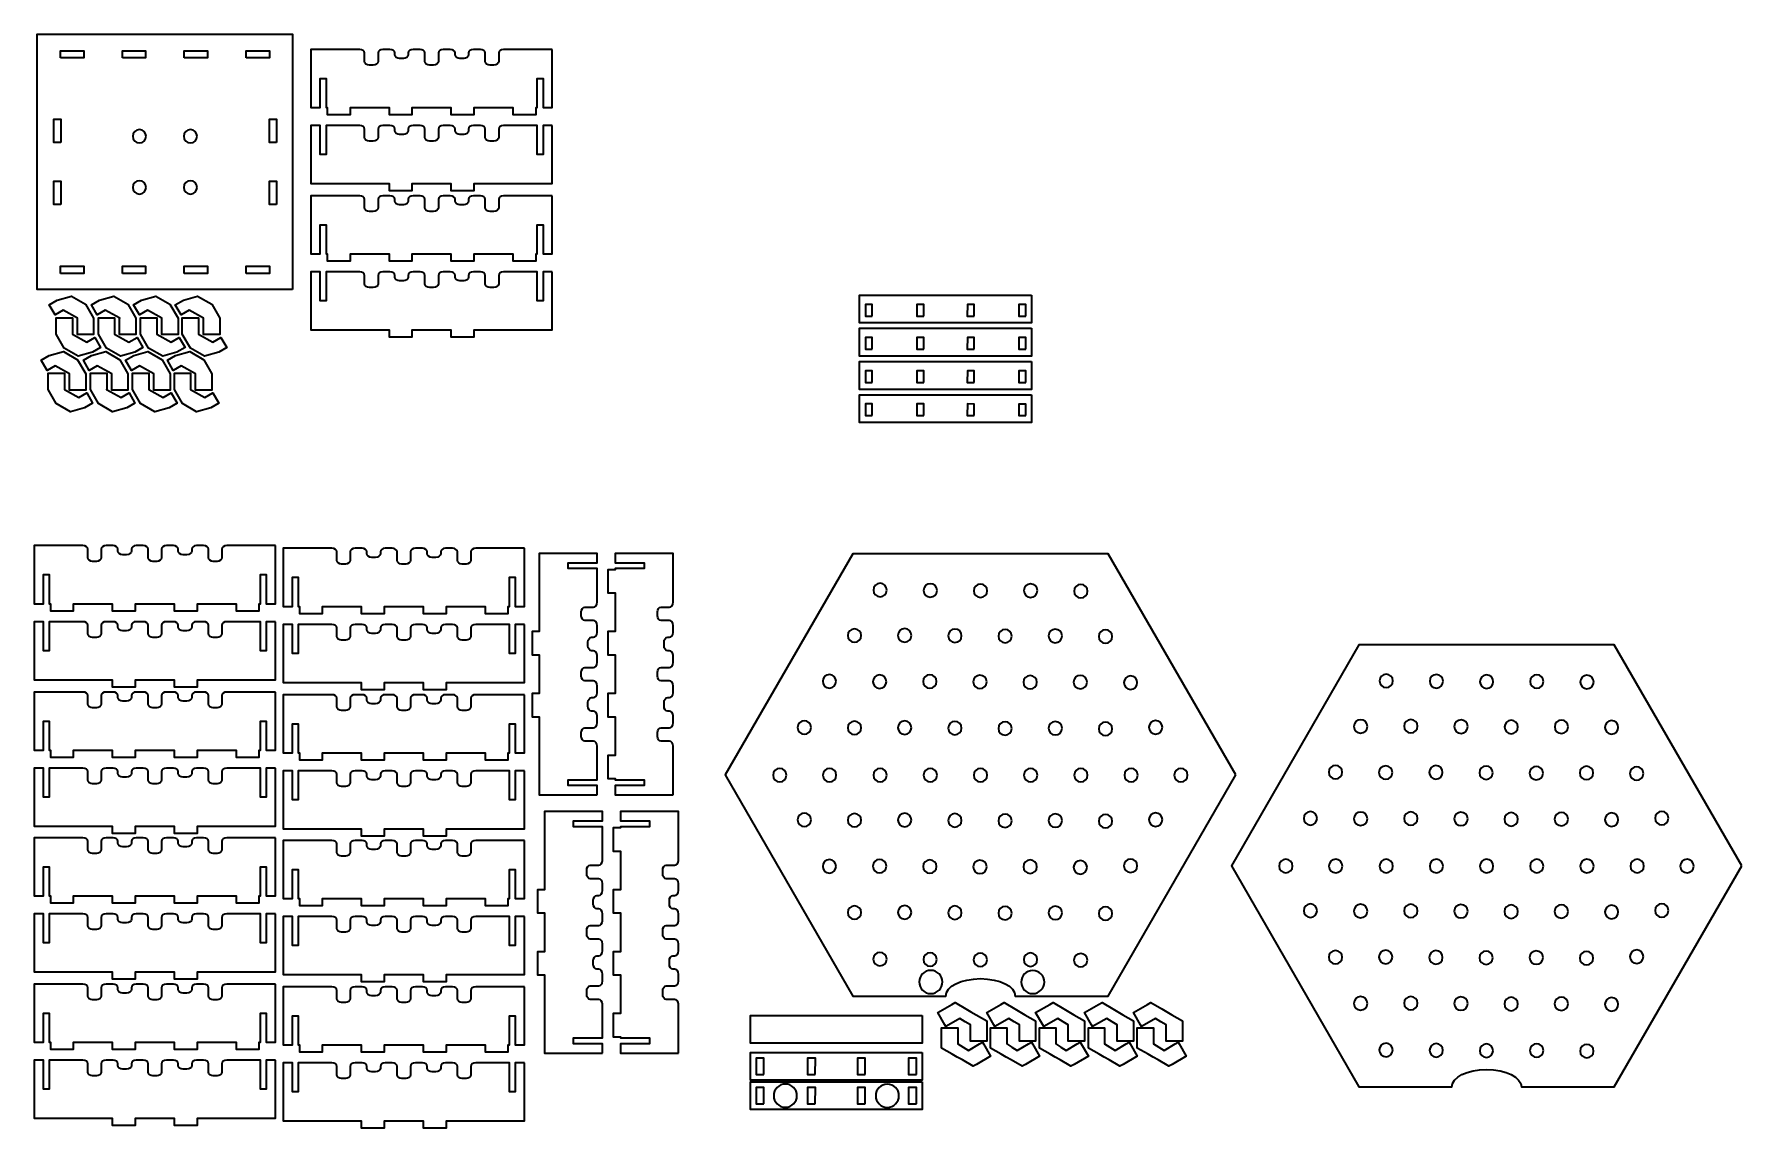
# Model space of a CAD drawing. Header units: inches. Extents: x 16 to 752, y -484 to -13.
import ezdxf

# ---------------------------------------------------------------- set-up
doc = ezdxf.new("R2010")
doc.units = ezdxf.units.IN
doc.header["$MEASUREMENT"] = 0
doc.layers.add('Capa 1', color=7, linetype='Continuous')
doc.layers.add('Capa 2', color=7, linetype='Continuous')

# ---------------------------------------------------------------- blocks, each defined once
blk = doc.blocks.new('block 2')
at = {"layer": 'Capa 1', "color": 250, "lineweight": 35, "true_color": 0x1c1c1b}
blk.add_open_spline([(534.01, -332.18), (534.01, -332.18), (479.01, -427.44), (479.01, -427.44), (479.01, -427.44), (439.01, -427.44), (439.01, -427.44), (439.01, -423.3), (432.29, -419.94), (424.01, -419.94), (415.72, -419.94), (409.01, -423.3), (409.01, -427.44), (409.01, -427.44), (369.01, -427.44), (369.01, -427.44), (369.01, -427.44), (314.01, -332.18), (314.01, -332.18), (314.01, -332.18), (369.01, -236.92), (369.01, -236.92), (369.01, -236.92), (479.01, -236.92), (479.01, -236.92), (479.01, -236.92), (534.01, -332.18), (534.01, -332.18)], degree=3, knots=[0, 0, 0, 0, 1, 1, 1, 2, 2, 2, 3, 3, 3, 4, 4, 4, 5, 5, 5, 6, 6, 6, 7, 7, 7, 8, 8, 8, 9, 9, 9, 9], dxfattribs=at)
blk = doc.blocks.new('block 3')
at = {"layer": 'Capa 1', "color": 250, "lineweight": 35, "true_color": 0x1c1c1b}
blk.add_lwpolyline([(426.68, -438.13), (426.68, -446.86), (419.68, -446.86), (419.68, -439.86), (417.45, -438.5), (415.16, -437.11), (410.38, -439.86), (409.09, -440.6), (408.67, -439.86), (405.59, -434.54), (411.66, -431.04), (413.13, -430.26), (417.75, -432.98), (419.91, -434.23), (422.08, -435.48), (426.68, -438.13)], dxfattribs=at)
blk = doc.blocks.new('block 4')
at = {"layer": 'Capa 1', "color": 250, "lineweight": 35, "true_color": 0x1c1c1b}
blk.add_lwpolyline([(447.77, -438.13), (447.77, -446.86), (440.77, -446.86), (440.77, -439.86), (438.53, -438.5), (436.24, -437.11), (431.46, -439.86), (430.18, -440.6), (429.75, -439.86), (426.68, -434.54), (432.74, -431.04), (434.22, -430.26), (438.83, -432.98), (441, -434.23), (443.17, -435.48), (447.77, -438.13)], dxfattribs=at)
blk = doc.blocks.new('block 5')
at = {"layer": 'Capa 1', "color": 250, "lineweight": 35, "true_color": 0x1c1c1b}
blk.add_lwpolyline([(468.85, -438.13), (468.85, -446.86), (461.85, -446.86), (461.85, -439.86), (459.62, -438.5), (457.33, -437.11), (452.55, -439.86), (451.27, -440.6), (450.84, -439.86), (447.77, -434.54), (453.83, -431.04), (455.3, -430.26), (459.92, -432.98), (462.09, -434.23), (464.25, -435.48), (468.85, -438.13)], dxfattribs=at)
blk = doc.blocks.new('block 6')
at = {"layer": 'Capa 1', "color": 250, "lineweight": 35, "true_color": 0x1c1c1b}
blk.add_lwpolyline([(489.94, -438.13), (489.94, -446.86), (482.94, -446.86), (482.94, -439.86), (480.7, -438.5), (478.42, -437.11), (473.64, -439.86), (472.35, -440.6), (471.92, -439.86), (468.85, -434.54), (474.92, -431.04), (476.39, -430.26), (481, -432.98), (483.17, -434.23), (485.34, -435.48), (489.94, -438.13)], dxfattribs=at)
blk = doc.blocks.new('block 7')
at = {"layer": 'Capa 1', "color": 250, "lineweight": 35, "true_color": 0x1c1c1b}
blk.add_lwpolyline([(511.02, -438.13), (511.02, -446.86), (504.02, -446.86), (504.02, -439.86), (501.79, -438.5), (499.5, -437.11), (494.72, -439.86), (493.44, -440.6), (493.01, -439.86), (489.94, -434.54), (496, -431.04), (497.47, -430.26), (502.09, -432.98), (504.26, -434.23), (506.42, -435.48), (511.02, -438.13)], dxfattribs=at)
blk = doc.blocks.new('block 8')
at = {"layer": 'Capa 1', "color": 250, "lineweight": 35, "true_color": 0x1c1c1b}
blk.add_lwpolyline([(491.6, -449.82), (491.6, -441.09), (498.6, -441.09), (498.6, -448.08), (500.84, -449.45), (503.13, -450.84), (507.91, -448.08), (509.19, -447.34), (509.62, -448.08), (512.69, -453.4), (506.63, -456.9), (505.15, -457.69), (500.54, -454.97), (498.37, -453.72), (496.2, -452.47), (491.6, -449.82)], dxfattribs=at)
blk = doc.blocks.new('block 9')
at = {"layer": 'Capa 1', "color": 250, "lineweight": 35, "true_color": 0x1c1c1b}
blk.add_lwpolyline([(470.52, -449.82), (470.52, -441.09), (477.52, -441.09), (477.52, -448.08), (479.75, -449.45), (482.04, -450.84), (486.82, -448.08), (488.1, -447.34), (488.53, -448.08), (491.6, -453.4), (485.54, -456.9), (484.07, -457.69), (479.45, -454.97), (477.29, -453.72), (475.12, -452.47), (470.52, -449.82)], dxfattribs=at)
blk = doc.blocks.new('block 10')
at = {"layer": 'Capa 1', "color": 250, "lineweight": 35, "true_color": 0x1c1c1b}
blk.add_lwpolyline([(449.43, -449.82), (449.43, -441.09), (456.43, -441.09), (456.43, -448.08), (458.67, -449.45), (460.96, -450.84), (465.74, -448.08), (467.02, -447.34), (467.45, -448.08), (470.52, -453.4), (464.45, -456.9), (462.98, -457.69), (458.37, -454.97), (456.2, -453.72), (454.03, -452.47), (449.43, -449.82)], dxfattribs=at)
blk = doc.blocks.new('block 11')
at = {"layer": 'Capa 1', "color": 250, "lineweight": 35, "true_color": 0x1c1c1b}
blk.add_lwpolyline([(428.35, -449.82), (428.35, -441.09), (435.35, -441.09), (435.35, -448.08), (437.58, -449.45), (439.87, -450.84), (444.65, -448.08), (445.93, -447.34), (446.36, -448.08), (449.43, -453.4), (443.37, -456.9), (441.9, -457.69), (437.28, -454.97), (435.11, -453.72), (432.95, -452.47), (428.35, -449.82)], dxfattribs=at)
blk = doc.blocks.new('block 12')
at = {"layer": 'Capa 1', "color": 250, "lineweight": 35, "true_color": 0x1c1c1b}
blk.add_lwpolyline([(407.26, -449.82), (407.26, -441.09), (414.26, -441.09), (414.26, -448.08), (416.49, -449.45), (418.78, -450.84), (423.56, -448.08), (424.85, -447.34), (425.28, -448.08), (428.35, -453.4), (422.28, -456.9), (420.81, -457.69), (416.19, -454.97), (414.03, -453.72), (411.86, -452.47), (407.26, -449.82)], dxfattribs=at)
blk = doc.blocks.new('block 13')
at = {"layer": 'Capa 2', "color": 12, "lineweight": 35, "true_color": 0xe30513}
blk.add_open_spline([(64.44, -57.05), (64.44, -58.64), (63.15, -59.93), (61.56, -59.93), (59.97, -59.93), (58.69, -58.64), (58.69, -57.05), (58.69, -55.46), (59.97, -54.18), (61.56, -54.18), (63.15, -54.18), (64.44, -55.46), (64.44, -57.05)], degree=3, knots=[0, 0, 0, 0, 1, 1, 1, 2, 2, 2, 3, 3, 3, 4, 4, 4, 4], dxfattribs=at)
blk = doc.blocks.new('block 14')
at = {"layer": 'Capa 2', "color": 12, "lineweight": 35, "true_color": 0xe30513}
blk.add_open_spline([(86.44, -57.05), (86.44, -58.64), (85.15, -59.93), (83.56, -59.93), (81.97, -59.93), (80.69, -58.64), (80.69, -57.05), (80.69, -55.46), (81.97, -54.18), (83.56, -54.18), (85.15, -54.18), (86.44, -55.46), (86.44, -57.05)], degree=3, knots=[0, 0, 0, 0, 1, 1, 1, 2, 2, 2, 3, 3, 3, 4, 4, 4, 4], dxfattribs=at)
blk = doc.blocks.new('block 15')
at = {"layer": 'Capa 2', "color": 12, "lineweight": 35, "true_color": 0xe30513}
blk.add_open_spline([(64.44, -79.05), (64.44, -80.64), (63.15, -81.93), (61.56, -81.93), (59.97, -81.93), (58.69, -80.64), (58.69, -79.05), (58.69, -77.46), (59.97, -76.18), (61.56, -76.18), (63.15, -76.18), (64.44, -77.46), (64.44, -79.05)], degree=3, knots=[0, 0, 0, 0, 1, 1, 1, 2, 2, 2, 3, 3, 3, 4, 4, 4, 4], dxfattribs=at)
blk = doc.blocks.new('block 16')
at = {"layer": 'Capa 2', "color": 12, "lineweight": 35, "true_color": 0xe30513}
blk.add_open_spline([(86.44, -79.05), (86.44, -80.64), (85.15, -81.93), (83.56, -81.93), (81.97, -81.93), (80.69, -80.64), (80.69, -79.05), (80.69, -77.46), (81.97, -76.18), (83.56, -76.18), (85.15, -76.18), (86.44, -77.46), (86.44, -79.05)], degree=3, knots=[0, 0, 0, 0, 1, 1, 1, 2, 2, 2, 3, 3, 3, 4, 4, 4, 4], dxfattribs=at)
blk = doc.blocks.new('block 17')
at = {"layer": 'Capa 2', "color": 242, "lineweight": 35, "true_color": 0xe4222e}
blk.add_lwpolyline([(377.4, -134.48), (377.4, -129.46), (374.4, -129.46), (374.4, -134.48), (377.4, -134.48)], dxfattribs=at)
blk = doc.blocks.new('block 18')
at = {"layer": 'Capa 2', "color": 242, "lineweight": 35, "true_color": 0xe4222e}
blk.add_lwpolyline([(399.57, -134.48), (399.57, -129.47), (396.57, -129.47), (396.57, -134.48), (399.57, -134.48)], dxfattribs=at)
blk = doc.blocks.new('block 19')
at = {"layer": 'Capa 2', "color": 242, "lineweight": 35, "true_color": 0xe4222e}
blk.add_lwpolyline([(421.34, -134.49), (421.35, -129.47), (418.35, -129.47), (418.34, -134.49), (421.34, -134.49)], dxfattribs=at)
blk = doc.blocks.new('block 20')
at = {"layer": 'Capa 2', "color": 242, "lineweight": 35, "true_color": 0xe4222e}
blk.add_lwpolyline([(443.49, -134.49), (443.49, -129.48), (440.49, -129.47), (440.49, -134.49), (443.49, -134.49)], dxfattribs=at)
blk = doc.blocks.new('block 21')
at = {"layer": 'Capa 2', "color": 242, "lineweight": 35, "true_color": 0xe4222e}
blk.add_lwpolyline([(377.4, -148.78), (377.4, -143.76), (374.4, -143.76), (374.4, -148.78), (377.4, -148.78)], dxfattribs=at)
blk = doc.blocks.new('block 22')
at = {"layer": 'Capa 2', "color": 242, "lineweight": 35, "true_color": 0xe4222e}
blk.add_lwpolyline([(399.57, -148.78), (399.57, -143.77), (396.57, -143.77), (396.57, -148.78), (399.57, -148.78)], dxfattribs=at)
blk = doc.blocks.new('block 23')
at = {"layer": 'Capa 2', "color": 242, "lineweight": 35, "true_color": 0xe4222e}
blk.add_lwpolyline([(421.34, -148.79), (421.35, -143.77), (418.35, -143.77), (418.34, -148.79), (421.34, -148.79)], dxfattribs=at)
blk = doc.blocks.new('block 24')
at = {"layer": 'Capa 2', "color": 242, "lineweight": 35, "true_color": 0xe4222e}
blk.add_lwpolyline([(443.49, -148.79), (443.49, -143.78), (440.49, -143.78), (440.49, -148.79), (443.49, -148.79)], dxfattribs=at)
blk = doc.blocks.new('block 25')
at = {"layer": 'Capa 2', "color": 242, "lineweight": 35, "true_color": 0xe4222e}
blk.add_lwpolyline([(377.4, -163.12), (377.4, -158.11), (374.4, -158.11), (374.4, -163.12), (377.4, -163.12)], dxfattribs=at)
blk = doc.blocks.new('block 26')
at = {"layer": 'Capa 2', "color": 242, "lineweight": 35, "true_color": 0xe4222e}
blk.add_lwpolyline([(399.57, -163.13), (399.57, -158.11), (396.57, -158.11), (396.57, -163.12), (399.57, -163.13)], dxfattribs=at)
blk = doc.blocks.new('block 27')
at = {"layer": 'Capa 2', "color": 242, "lineweight": 35, "true_color": 0xe4222e}
blk.add_lwpolyline([(421.34, -163.13), (421.35, -158.11), (418.35, -158.11), (418.34, -163.13), (421.34, -163.13)], dxfattribs=at)
blk = doc.blocks.new('block 28')
at = {"layer": 'Capa 2', "color": 242, "lineweight": 35, "true_color": 0xe4222e}
blk.add_lwpolyline([(443.49, -163.13), (443.49, -158.12), (440.49, -158.12), (440.49, -163.13), (443.49, -163.13)], dxfattribs=at)
blk = doc.blocks.new('block 29')
at = {"layer": 'Capa 2', "color": 242, "lineweight": 35, "true_color": 0xe4222e}
blk.add_lwpolyline([(377.4, -177.38), (377.4, -172.37), (374.4, -172.37), (374.4, -177.38), (377.4, -177.38)], dxfattribs=at)
blk = doc.blocks.new('block 30')
at = {"layer": 'Capa 2', "color": 242, "lineweight": 35, "true_color": 0xe4222e}
blk.add_lwpolyline([(399.57, -177.39), (399.57, -172.37), (396.57, -172.37), (396.57, -177.39), (399.57, -177.39)], dxfattribs=at)
blk = doc.blocks.new('block 31')
at = {"layer": 'Capa 2', "color": 242, "lineweight": 35, "true_color": 0xe4222e}
blk.add_lwpolyline([(421.34, -177.39), (421.35, -172.38), (418.35, -172.37), (418.34, -177.39), (421.34, -177.39)], dxfattribs=at)
blk = doc.blocks.new('block 32')
at = {"layer": 'Capa 2', "color": 242, "lineweight": 35, "true_color": 0xe4222e}
blk.add_lwpolyline([(443.49, -177.4), (443.49, -172.38), (440.49, -172.38), (440.49, -177.39), (443.49, -177.4)], dxfattribs=at)
blk = doc.blocks.new('block 33')
at = {"layer": 'Capa 2', "color": 242, "lineweight": 35, "true_color": 0xe4222e}
blk.add_open_spline([(340.4, -332.29), (340.4, -333.89), (339.1, -335.19), (337.5, -335.19), (335.9, -335.19), (334.6, -333.89), (334.6, -332.29), (334.6, -330.69), (335.9, -329.39), (337.5, -329.39), (339.1, -329.39), (340.4, -330.69), (340.4, -332.29)], degree=3, knots=[0, 0, 0, 0, 1, 1, 1, 2, 2, 2, 3, 3, 3, 4, 4, 4, 4], dxfattribs=at)
blk = doc.blocks.new('block 34')
at = {"layer": 'Capa 2', "color": 242, "lineweight": 35, "true_color": 0xe4222e}
blk.add_open_spline([(361.88, -332.29), (361.88, -333.89), (360.58, -335.19), (358.98, -335.19), (357.38, -335.19), (356.08, -333.89), (356.08, -332.29), (356.08, -330.69), (357.38, -329.39), (358.98, -329.39), (360.58, -329.39), (361.88, -330.69), (361.88, -332.29)], degree=3, knots=[0, 0, 0, 0, 1, 1, 1, 2, 2, 2, 3, 3, 3, 4, 4, 4, 4], dxfattribs=at)
blk = doc.blocks.new('block 35')
at = {"layer": 'Capa 2', "color": 242, "lineweight": 35, "true_color": 0xe4222e}
blk.add_open_spline([(513.29, -332.29), (513.29, -333.89), (511.99, -335.19), (510.39, -335.19), (508.78, -335.19), (507.49, -333.89), (507.49, -332.29), (507.49, -330.69), (508.78, -329.39), (510.39, -329.39), (511.99, -329.39), (513.29, -330.69), (513.29, -332.29)], degree=3, knots=[0, 0, 0, 0, 1, 1, 1, 2, 2, 2, 3, 3, 3, 4, 4, 4, 4], dxfattribs=at)
blk = doc.blocks.new('block 36')
at = {"layer": 'Capa 2', "color": 242, "lineweight": 35, "true_color": 0xe4222e}
blk.add_open_spline([(383.65, -332.29), (383.65, -333.89), (382.36, -335.19), (380.75, -335.19), (379.15, -335.19), (377.85, -333.89), (377.85, -332.29), (377.85, -330.69), (379.15, -329.39), (380.75, -329.39), (382.36, -329.39), (383.65, -330.69), (383.65, -332.29)], degree=3, knots=[0, 0, 0, 0, 1, 1, 1, 2, 2, 2, 3, 3, 3, 4, 4, 4, 4], dxfattribs=at)
blk = doc.blocks.new('block 37')
at = {"layer": 'Capa 2', "color": 242, "lineweight": 35, "true_color": 0xe4222e}
blk.add_open_spline([(405.28, -332.29), (405.28, -333.89), (403.99, -335.19), (402.38, -335.19), (400.78, -335.19), (399.48, -333.89), (399.48, -332.29), (399.48, -330.69), (400.78, -329.39), (402.38, -329.39), (403.99, -329.39), (405.28, -330.69), (405.28, -332.29)], degree=3, knots=[0, 0, 0, 0, 1, 1, 1, 2, 2, 2, 3, 3, 3, 4, 4, 4, 4], dxfattribs=at)
blk = doc.blocks.new('block 38')
at = {"layer": 'Capa 2', "color": 242, "lineweight": 35, "true_color": 0xe4222e}
blk.add_open_spline([(426.91, -332.29), (426.91, -333.89), (425.61, -335.19), (424.01, -335.19), (422.41, -335.19), (421.11, -333.89), (421.11, -332.29), (421.11, -330.69), (422.41, -329.39), (424.01, -329.39), (425.61, -329.39), (426.91, -330.69), (426.91, -332.29)], degree=3, knots=[0, 0, 0, 0, 1, 1, 1, 2, 2, 2, 3, 3, 3, 4, 4, 4, 4], dxfattribs=at)
blk = doc.blocks.new('block 39')
at = {"layer": 'Capa 2', "color": 242, "lineweight": 35, "true_color": 0xe4222e}
blk.add_open_spline([(448.54, -332.29), (448.54, -333.89), (447.24, -335.19), (445.64, -335.19), (444.04, -335.19), (442.74, -333.89), (442.74, -332.29), (442.74, -330.69), (444.04, -329.39), (445.64, -329.39), (447.24, -329.39), (448.54, -330.69), (448.54, -332.29)], degree=3, knots=[0, 0, 0, 0, 1, 1, 1, 2, 2, 2, 3, 3, 3, 4, 4, 4, 4], dxfattribs=at)
blk = doc.blocks.new('block 40')
at = {"layer": 'Capa 2', "color": 242, "lineweight": 35, "true_color": 0xe4222e}
blk.add_open_spline([(470.17, -332.29), (470.17, -333.89), (468.87, -335.19), (467.27, -335.19), (465.67, -335.19), (464.37, -333.89), (464.37, -332.29), (464.37, -330.69), (465.67, -329.39), (467.27, -329.39), (468.87, -329.39), (470.17, -330.69), (470.17, -332.29)], degree=3, knots=[0, 0, 0, 0, 1, 1, 1, 2, 2, 2, 3, 3, 3, 4, 4, 4, 4], dxfattribs=at)
blk = doc.blocks.new('block 41')
at = {"layer": 'Capa 2', "color": 242, "lineweight": 35, "true_color": 0xe4222e}
blk.add_open_spline([(491.8, -332.29), (491.8, -333.89), (490.5, -335.19), (488.9, -335.19), (487.3, -335.19), (486, -333.89), (486, -332.29), (486, -330.69), (487.3, -329.39), (488.9, -329.39), (490.5, -329.39), (491.8, -330.69), (491.8, -332.29)], degree=3, knots=[0, 0, 0, 0, 1, 1, 1, 2, 2, 2, 3, 3, 3, 4, 4, 4, 4], dxfattribs=at)
blk = doc.blocks.new('block 42')
at = {"layer": 'Capa 2', "color": 242, "lineweight": 35, "true_color": 0xe4222e}
blk.add_open_spline([(351, -351.52), (351, -353.12), (349.7, -354.42), (348.1, -354.42), (346.5, -354.42), (345.2, -353.12), (345.2, -351.52), (345.2, -349.91), (346.5, -348.62), (348.1, -348.62), (349.7, -348.62), (351, -349.91), (351, -351.52)], degree=3, knots=[0, 0, 0, 0, 1, 1, 1, 2, 2, 2, 3, 3, 3, 4, 4, 4, 4], dxfattribs=at)
blk = doc.blocks.new('block 43')
at = {"layer": 'Capa 2', "color": 242, "lineweight": 35, "true_color": 0xe4222e}
blk.add_open_spline([(372.63, -351.68), (372.63, -353.28), (371.33, -354.58), (369.73, -354.58), (368.12, -354.58), (366.83, -353.28), (366.83, -351.68), (366.83, -350.08), (368.12, -348.78), (369.73, -348.78), (371.33, -348.78), (372.63, -350.08), (372.63, -351.68)], degree=3, knots=[0, 0, 0, 0, 1, 1, 1, 2, 2, 2, 3, 3, 3, 4, 4, 4, 4], dxfattribs=at)
blk = doc.blocks.new('block 44')
at = {"layer": 'Capa 2', "color": 242, "lineweight": 35, "true_color": 0xe4222e}
blk.add_open_spline([(394.26, -351.6), (394.26, -353.2), (392.96, -354.5), (391.36, -354.5), (389.75, -354.5), (388.46, -353.2), (388.46, -351.6), (388.46, -350), (389.75, -348.7), (391.36, -348.7), (392.96, -348.7), (394.26, -350), (394.26, -351.6)], degree=3, knots=[0, 0, 0, 0, 1, 1, 1, 2, 2, 2, 3, 3, 3, 4, 4, 4, 4], dxfattribs=at)
blk = doc.blocks.new('block 45')
at = {"layer": 'Capa 2', "color": 242, "lineweight": 35, "true_color": 0xe4222e}
blk.add_open_spline([(415.88, -351.76), (415.88, -353.36), (414.59, -354.66), (412.98, -354.66), (411.38, -354.66), (410.08, -353.36), (410.08, -351.76), (410.08, -350.16), (411.38, -348.86), (412.98, -348.86), (414.59, -348.86), (415.88, -350.16), (415.88, -351.76)], degree=3, knots=[0, 0, 0, 0, 1, 1, 1, 2, 2, 2, 3, 3, 3, 4, 4, 4, 4], dxfattribs=at)
blk = doc.blocks.new('block 46')
at = {"layer": 'Capa 2', "color": 242, "lineweight": 35, "true_color": 0xe4222e}
blk.add_open_spline([(437.51, -351.92), (437.51, -353.52), (436.21, -354.82), (434.61, -354.82), (433.01, -354.82), (431.71, -353.52), (431.71, -351.92), (431.71, -350.32), (433.01, -349.02), (434.61, -349.02), (436.21, -349.02), (437.51, -350.32), (437.51, -351.92)], degree=3, knots=[0, 0, 0, 0, 1, 1, 1, 2, 2, 2, 3, 3, 3, 4, 4, 4, 4], dxfattribs=at)
blk = doc.blocks.new('block 47')
at = {"layer": 'Capa 2', "color": 242, "lineweight": 35, "true_color": 0xe4222e}
blk.add_open_spline([(459.14, -351.84), (459.14, -353.44), (457.84, -354.74), (456.24, -354.74), (454.64, -354.74), (453.34, -353.44), (453.34, -351.84), (453.34, -350.24), (454.64, -348.94), (456.24, -348.94), (457.84, -348.94), (459.14, -350.24), (459.14, -351.84)], degree=3, knots=[0, 0, 0, 0, 1, 1, 1, 2, 2, 2, 3, 3, 3, 4, 4, 4, 4], dxfattribs=at)
blk = doc.blocks.new('block 48')
at = {"layer": 'Capa 2', "color": 242, "lineweight": 35, "true_color": 0xe4222e}
blk.add_open_spline([(480.77, -352.08), (480.77, -353.68), (479.47, -354.98), (477.87, -354.98), (476.27, -354.98), (474.97, -353.68), (474.97, -352.08), (474.97, -350.48), (476.27, -349.18), (477.87, -349.18), (479.47, -349.18), (480.77, -350.48), (480.77, -352.08)], degree=3, knots=[0, 0, 0, 0, 1, 1, 1, 2, 2, 2, 3, 3, 3, 4, 4, 4, 4], dxfattribs=at)
blk = doc.blocks.new('block 49')
at = {"layer": 'Capa 2', "color": 242, "lineweight": 35, "true_color": 0xe4222e}
blk.add_open_spline([(502.4, -351.44), (502.4, -353.04), (501.1, -354.34), (499.5, -354.34), (497.9, -354.34), (496.6, -353.04), (496.6, -351.44), (496.6, -349.83), (497.9, -348.54), (499.5, -348.54), (501.1, -348.54), (502.4, -349.83), (502.4, -351.44)], degree=3, knots=[0, 0, 0, 0, 1, 1, 1, 2, 2, 2, 3, 3, 3, 4, 4, 4, 4], dxfattribs=at)
blk = doc.blocks.new('block 50')
at = {"layer": 'Capa 2', "color": 242, "lineweight": 35, "true_color": 0xe4222e}
blk.add_open_spline([(361.81, -371.56), (361.81, -373.16), (360.51, -374.46), (358.91, -374.46), (357.31, -374.46), (356.01, -373.16), (356.01, -371.56), (356.01, -369.96), (357.31, -368.66), (358.91, -368.66), (360.51, -368.66), (361.81, -369.96), (361.81, -371.56)], degree=3, knots=[0, 0, 0, 0, 1, 1, 1, 2, 2, 2, 3, 3, 3, 4, 4, 4, 4], dxfattribs=at)
blk = doc.blocks.new('block 51')
at = {"layer": 'Capa 2', "color": 242, "lineweight": 35, "true_color": 0xe4222e}
blk.add_open_spline([(383.44, -371.48), (383.44, -373.08), (382.14, -374.38), (380.54, -374.38), (378.94, -374.38), (377.64, -373.08), (377.64, -371.48), (377.64, -369.88), (378.94, -368.58), (380.54, -368.58), (382.14, -368.58), (383.44, -369.88), (383.44, -371.48)], degree=3, knots=[0, 0, 0, 0, 1, 1, 1, 2, 2, 2, 3, 3, 3, 4, 4, 4, 4], dxfattribs=at)
blk = doc.blocks.new('block 52')
at = {"layer": 'Capa 2', "color": 242, "lineweight": 35, "true_color": 0xe4222e}
blk.add_open_spline([(405.07, -371.64), (405.07, -373.24), (403.77, -374.54), (402.17, -374.54), (400.57, -374.54), (399.27, -373.24), (399.27, -371.64), (399.27, -370.04), (400.57, -368.74), (402.17, -368.74), (403.77, -368.74), (405.07, -370.04), (405.07, -371.64)], degree=3, knots=[0, 0, 0, 0, 1, 1, 1, 2, 2, 2, 3, 3, 3, 4, 4, 4, 4], dxfattribs=at)
blk = doc.blocks.new('block 53')
at = {"layer": 'Capa 2', "color": 242, "lineweight": 35, "true_color": 0xe4222e}
blk.add_open_spline([(426.7, -371.8), (426.7, -373.41), (425.4, -374.7), (423.8, -374.7), (422.2, -374.7), (420.9, -373.41), (420.9, -371.8), (420.9, -370.2), (422.2, -368.9), (423.8, -368.9), (425.4, -368.9), (426.7, -370.2), (426.7, -371.8)], degree=3, knots=[0, 0, 0, 0, 1, 1, 1, 2, 2, 2, 3, 3, 3, 4, 4, 4, 4], dxfattribs=at)
blk = doc.blocks.new('block 54')
at = {"layer": 'Capa 2', "color": 242, "lineweight": 35, "true_color": 0xe4222e}
blk.add_open_spline([(448.33, -371.72), (448.33, -373.33), (447.03, -374.62), (445.43, -374.62), (443.83, -374.62), (442.53, -373.33), (442.53, -371.72), (442.53, -370.12), (443.83, -368.82), (445.43, -368.82), (447.03, -368.82), (448.33, -370.12), (448.33, -371.72)], degree=3, knots=[0, 0, 0, 0, 1, 1, 1, 2, 2, 2, 3, 3, 3, 4, 4, 4, 4], dxfattribs=at)
blk = doc.blocks.new('block 55')
at = {"layer": 'Capa 2', "color": 242, "lineweight": 35, "true_color": 0xe4222e}
blk.add_open_spline([(469.96, -371.97), (469.96, -373.57), (468.66, -374.87), (467.06, -374.87), (465.46, -374.87), (464.16, -373.57), (464.16, -371.97), (464.16, -370.36), (465.46, -369.07), (467.06, -369.07), (468.66, -369.07), (469.96, -370.36), (469.96, -371.97)], degree=3, knots=[0, 0, 0, 0, 1, 1, 1, 2, 2, 2, 3, 3, 3, 4, 4, 4, 4], dxfattribs=at)
blk = doc.blocks.new('block 56')
at = {"layer": 'Capa 2', "color": 242, "lineweight": 35, "true_color": 0xe4222e}
blk.add_open_spline([(491.59, -371.32), (491.59, -372.92), (490.29, -374.22), (488.69, -374.22), (487.09, -374.22), (485.79, -372.92), (485.79, -371.32), (485.79, -369.72), (487.09, -368.42), (488.69, -368.42), (490.29, -368.42), (491.59, -369.72), (491.59, -371.32)], degree=3, knots=[0, 0, 0, 0, 1, 1, 1, 2, 2, 2, 3, 3, 3, 4, 4, 4, 4], dxfattribs=at)
blk = doc.blocks.new('block 57')
at = {"layer": 'Capa 2', "color": 242, "lineweight": 35, "true_color": 0xe4222e}
blk.add_open_spline([(372.63, -391.46), (372.63, -393.06), (371.33, -394.36), (369.73, -394.36), (368.12, -394.36), (366.83, -393.06), (366.83, -391.46), (366.83, -389.86), (368.12, -388.56), (369.73, -388.56), (371.33, -388.56), (372.63, -389.86), (372.63, -391.46)], degree=3, knots=[0, 0, 0, 0, 1, 1, 1, 2, 2, 2, 3, 3, 3, 4, 4, 4, 4], dxfattribs=at)
blk = doc.blocks.new('block 58')
at = {"layer": 'Capa 2', "color": 242, "lineweight": 35, "true_color": 0xe4222e}
blk.add_open_spline([(394.26, -391.38), (394.26, -392.98), (392.96, -394.28), (391.36, -394.28), (389.75, -394.28), (388.46, -392.98), (388.46, -391.38), (388.46, -389.78), (389.75, -388.48), (391.36, -388.48), (392.96, -388.48), (394.26, -389.78), (394.26, -391.38)], degree=3, knots=[0, 0, 0, 0, 1, 1, 1, 2, 2, 2, 3, 3, 3, 4, 4, 4, 4], dxfattribs=at)
blk = doc.blocks.new('block 59')
at = {"layer": 'Capa 2', "color": 242, "lineweight": 35, "true_color": 0xe4222e}
blk.add_open_spline([(415.88, -391.54), (415.88, -393.14), (414.59, -394.44), (412.98, -394.44), (411.38, -394.44), (410.08, -393.14), (410.08, -391.54), (410.08, -389.94), (411.38, -388.64), (412.98, -388.64), (414.59, -388.64), (415.88, -389.94), (415.88, -391.54)], degree=3, knots=[0, 0, 0, 0, 1, 1, 1, 2, 2, 2, 3, 3, 3, 4, 4, 4, 4], dxfattribs=at)
blk = doc.blocks.new('block 60')
at = {"layer": 'Capa 2', "color": 242, "lineweight": 35, "true_color": 0xe4222e}
blk.add_open_spline([(437.51, -391.7), (437.51, -393.3), (436.21, -394.6), (434.61, -394.6), (433.01, -394.6), (431.71, -393.3), (431.71, -391.7), (431.71, -390.1), (433.01, -388.8), (434.61, -388.8), (436.21, -388.8), (437.51, -390.1), (437.51, -391.7)], degree=3, knots=[0, 0, 0, 0, 1, 1, 1, 2, 2, 2, 3, 3, 3, 4, 4, 4, 4], dxfattribs=at)
blk = doc.blocks.new('block 61')
at = {"layer": 'Capa 2', "color": 242, "lineweight": 35, "true_color": 0xe4222e}
blk.add_open_spline([(459.14, -391.62), (459.14, -393.22), (457.84, -394.52), (456.24, -394.52), (454.64, -394.52), (453.34, -393.22), (453.34, -391.62), (453.34, -390.02), (454.64, -388.72), (456.24, -388.72), (457.84, -388.72), (459.14, -390.02), (459.14, -391.62)], degree=3, knots=[0, 0, 0, 0, 1, 1, 1, 2, 2, 2, 3, 3, 3, 4, 4, 4, 4], dxfattribs=at)
blk = doc.blocks.new('block 62')
at = {"layer": 'Capa 2', "color": 242, "lineweight": 35, "true_color": 0xe4222e}
blk.add_open_spline([(480.77, -391.86), (480.77, -393.46), (479.47, -394.76), (477.87, -394.76), (476.27, -394.76), (474.97, -393.46), (474.97, -391.86), (474.97, -390.26), (476.27, -388.96), (477.87, -388.96), (479.47, -388.96), (480.77, -390.26), (480.77, -391.86)], degree=3, knots=[0, 0, 0, 0, 1, 1, 1, 2, 2, 2, 3, 3, 3, 4, 4, 4, 4], dxfattribs=at)
blk = doc.blocks.new('block 63')
at = {"layer": 'Capa 2', "color": 242, "lineweight": 35, "true_color": 0xe4222e}
blk.add_open_spline([(383.58, -411.52), (383.58, -413.12), (382.29, -414.42), (380.68, -414.42), (379.08, -414.42), (377.78, -413.12), (377.78, -411.52), (377.78, -409.92), (379.08, -408.62), (380.68, -408.62), (382.29, -408.62), (383.58, -409.92), (383.58, -411.52)], degree=3, knots=[0, 0, 0, 0, 1, 1, 1, 2, 2, 2, 3, 3, 3, 4, 4, 4, 4], dxfattribs=at)
blk = doc.blocks.new('block 64')
at = {"layer": 'Capa 2', "color": 242, "lineweight": 35, "true_color": 0xe4222e}
blk.add_open_spline([(405.21, -411.68), (405.21, -413.28), (403.91, -414.58), (402.31, -414.58), (400.71, -414.58), (399.41, -413.28), (399.41, -411.68), (399.41, -410.08), (400.71, -408.78), (402.31, -408.78), (403.91, -408.78), (405.21, -410.08), (405.21, -411.68)], degree=3, knots=[0, 0, 0, 0, 1, 1, 1, 2, 2, 2, 3, 3, 3, 4, 4, 4, 4], dxfattribs=at)
blk = doc.blocks.new('block 65')
at = {"layer": 'Capa 2', "color": 242, "lineweight": 35, "true_color": 0xe4222e}
blk.add_open_spline([(426.84, -411.84), (426.84, -413.45), (425.54, -414.74), (423.94, -414.74), (422.34, -414.74), (421.04, -413.45), (421.04, -411.84), (421.04, -410.24), (422.34, -408.94), (423.94, -408.94), (425.54, -408.94), (426.84, -410.24), (426.84, -411.84)], degree=3, knots=[0, 0, 0, 0, 1, 1, 1, 2, 2, 2, 3, 3, 3, 4, 4, 4, 4], dxfattribs=at)
blk = doc.blocks.new('block 66')
at = {"layer": 'Capa 2', "color": 242, "lineweight": 35, "true_color": 0xe4222e}
blk.add_open_spline([(448.47, -411.76), (448.47, -413.36), (447.17, -414.66), (445.57, -414.66), (443.97, -414.66), (442.67, -413.36), (442.67, -411.76), (442.67, -410.16), (443.97, -408.86), (445.57, -408.86), (447.17, -408.86), (448.47, -410.16), (448.47, -411.76)], degree=3, knots=[0, 0, 0, 0, 1, 1, 1, 2, 2, 2, 3, 3, 3, 4, 4, 4, 4], dxfattribs=at)
blk = doc.blocks.new('block 67')
at = {"layer": 'Capa 2', "color": 242, "lineweight": 35, "true_color": 0xe4222e}
blk.add_open_spline([(470.1, -412), (470.1, -413.61), (468.8, -414.9), (467.2, -414.9), (465.6, -414.9), (464.3, -413.61), (464.3, -412), (464.3, -410.4), (465.6, -409.1), (467.2, -409.1), (468.8, -409.1), (470.1, -410.4), (470.1, -412)], degree=3, knots=[0, 0, 0, 0, 1, 1, 1, 2, 2, 2, 3, 3, 3, 4, 4, 4, 4], dxfattribs=at)
blk = doc.blocks.new('block 68')
at = {"layer": 'Capa 2', "color": 242, "lineweight": 35, "true_color": 0xe4222e}
blk.add_open_spline([(351, -311.75), (351, -313.35), (349.7, -314.65), (348.1, -314.65), (346.5, -314.65), (345.2, -313.35), (345.2, -311.75), (345.2, -310.14), (346.5, -308.85), (348.1, -308.85), (349.7, -308.85), (351, -310.14), (351, -311.75)], degree=3, knots=[0, 0, 0, 0, 1, 1, 1, 2, 2, 2, 3, 3, 3, 4, 4, 4, 4], dxfattribs=at)
blk = doc.blocks.new('block 69')
at = {"layer": 'Capa 2', "color": 242, "lineweight": 35, "true_color": 0xe4222e}
blk.add_open_spline([(372.63, -311.91), (372.63, -313.51), (371.33, -314.81), (369.73, -314.81), (368.12, -314.81), (366.83, -313.51), (366.83, -311.91), (366.83, -310.3), (368.12, -309.01), (369.73, -309.01), (371.33, -309.01), (372.63, -310.3), (372.63, -311.91)], degree=3, knots=[0, 0, 0, 0, 1, 1, 1, 2, 2, 2, 3, 3, 3, 4, 4, 4, 4], dxfattribs=at)
blk = doc.blocks.new('block 70')
at = {"layer": 'Capa 2', "color": 242, "lineweight": 35, "true_color": 0xe4222e}
blk.add_open_spline([(394.26, -311.83), (394.26, -313.43), (392.96, -314.73), (391.36, -314.73), (389.75, -314.73), (388.46, -313.43), (388.46, -311.83), (388.46, -310.22), (389.75, -308.93), (391.36, -308.93), (392.96, -308.93), (394.26, -310.22), (394.26, -311.83)], degree=3, knots=[0, 0, 0, 0, 1, 1, 1, 2, 2, 2, 3, 3, 3, 4, 4, 4, 4], dxfattribs=at)
blk = doc.blocks.new('block 71')
at = {"layer": 'Capa 2', "color": 242, "lineweight": 35, "true_color": 0xe4222e}
blk.add_open_spline([(415.88, -311.99), (415.88, -313.59), (414.59, -314.89), (412.98, -314.89), (411.38, -314.89), (410.08, -313.59), (410.08, -311.99), (410.08, -310.39), (411.38, -309.09), (412.98, -309.09), (414.59, -309.09), (415.88, -310.39), (415.88, -311.99)], degree=3, knots=[0, 0, 0, 0, 1, 1, 1, 2, 2, 2, 3, 3, 3, 4, 4, 4, 4], dxfattribs=at)
blk = doc.blocks.new('block 72')
at = {"layer": 'Capa 2', "color": 242, "lineweight": 35, "true_color": 0xe4222e}
blk.add_open_spline([(437.51, -312.15), (437.51, -313.75), (436.21, -315.05), (434.61, -315.05), (433.01, -315.05), (431.71, -313.75), (431.71, -312.15), (431.71, -310.55), (433.01, -309.25), (434.61, -309.25), (436.21, -309.25), (437.51, -310.55), (437.51, -312.15)], degree=3, knots=[0, 0, 0, 0, 1, 1, 1, 2, 2, 2, 3, 3, 3, 4, 4, 4, 4], dxfattribs=at)
blk = doc.blocks.new('block 73')
at = {"layer": 'Capa 2', "color": 242, "lineweight": 35, "true_color": 0xe4222e}
blk.add_open_spline([(459.14, -312.07), (459.14, -313.67), (457.84, -314.97), (456.24, -314.97), (454.64, -314.97), (453.34, -313.67), (453.34, -312.07), (453.34, -310.47), (454.64, -309.17), (456.24, -309.17), (457.84, -309.17), (459.14, -310.47), (459.14, -312.07)], degree=3, knots=[0, 0, 0, 0, 1, 1, 1, 2, 2, 2, 3, 3, 3, 4, 4, 4, 4], dxfattribs=at)
blk = doc.blocks.new('block 74')
at = {"layer": 'Capa 2', "color": 242, "lineweight": 35, "true_color": 0xe4222e}
blk.add_open_spline([(480.77, -312.31), (480.77, -313.91), (479.47, -315.21), (477.87, -315.21), (476.27, -315.21), (474.97, -313.91), (474.97, -312.31), (474.97, -310.71), (476.27, -309.41), (477.87, -309.41), (479.47, -309.41), (480.77, -310.71), (480.77, -312.31)], degree=3, knots=[0, 0, 0, 0, 1, 1, 1, 2, 2, 2, 3, 3, 3, 4, 4, 4, 4], dxfattribs=at)
blk = doc.blocks.new('block 75')
at = {"layer": 'Capa 2', "color": 242, "lineweight": 35, "true_color": 0xe4222e}
blk.add_open_spline([(502.4, -311.67), (502.4, -313.27), (501.1, -314.57), (499.5, -314.57), (497.9, -314.57), (496.6, -313.27), (496.6, -311.67), (496.6, -310.06), (497.9, -308.77), (499.5, -308.77), (501.1, -308.77), (502.4, -310.06), (502.4, -311.67)], degree=3, knots=[0, 0, 0, 0, 1, 1, 1, 2, 2, 2, 3, 3, 3, 4, 4, 4, 4], dxfattribs=at)
blk = doc.blocks.new('block 76')
at = {"layer": 'Capa 2', "color": 242, "lineweight": 35, "true_color": 0xe4222e}
blk.add_open_spline([(361.81, -291.85), (361.81, -293.45), (360.52, -294.75), (358.91, -294.75), (357.31, -294.75), (356.01, -293.45), (356.01, -291.85), (356.01, -290.25), (357.31, -288.95), (358.91, -288.95), (360.52, -288.95), (361.81, -290.25), (361.81, -291.85)], degree=3, knots=[0, 0, 0, 0, 1, 1, 1, 2, 2, 2, 3, 3, 3, 4, 4, 4, 4], dxfattribs=at)
blk = doc.blocks.new('block 77')
at = {"layer": 'Capa 2', "color": 242, "lineweight": 35, "true_color": 0xe4222e}
blk.add_open_spline([(383.44, -292.01), (383.44, -293.61), (382.14, -294.91), (380.54, -294.91), (378.94, -294.91), (377.64, -293.61), (377.64, -292.01), (377.64, -290.41), (378.94, -289.11), (380.54, -289.11), (382.14, -289.11), (383.44, -290.41), (383.44, -292.01)], degree=3, knots=[0, 0, 0, 0, 1, 1, 1, 2, 2, 2, 3, 3, 3, 4, 4, 4, 4], dxfattribs=at)
blk = doc.blocks.new('block 78')
at = {"layer": 'Capa 2', "color": 242, "lineweight": 35, "true_color": 0xe4222e}
blk.add_open_spline([(405.07, -291.93), (405.07, -293.53), (403.77, -294.83), (402.17, -294.83), (400.57, -294.83), (399.27, -293.53), (399.27, -291.93), (399.27, -290.33), (400.57, -289.03), (402.17, -289.03), (403.77, -289.03), (405.07, -290.33), (405.07, -291.93)], degree=3, knots=[0, 0, 0, 0, 1, 1, 1, 2, 2, 2, 3, 3, 3, 4, 4, 4, 4], dxfattribs=at)
blk = doc.blocks.new('block 79')
at = {"layer": 'Capa 2', "color": 242, "lineweight": 35, "true_color": 0xe4222e}
blk.add_open_spline([(426.7, -292.09), (426.7, -293.69), (425.4, -294.99), (423.8, -294.99), (422.2, -294.99), (420.9, -293.69), (420.9, -292.09), (420.9, -290.49), (422.2, -289.19), (423.8, -289.19), (425.4, -289.19), (426.7, -290.49), (426.7, -292.09)], degree=3, knots=[0, 0, 0, 0, 1, 1, 1, 2, 2, 2, 3, 3, 3, 4, 4, 4, 4], dxfattribs=at)
blk = doc.blocks.new('block 80')
at = {"layer": 'Capa 2', "color": 242, "lineweight": 35, "true_color": 0xe4222e}
blk.add_open_spline([(448.33, -292.25), (448.33, -293.85), (447.03, -295.15), (445.43, -295.15), (443.83, -295.15), (442.53, -293.85), (442.53, -292.25), (442.53, -290.65), (443.83, -289.35), (445.43, -289.35), (447.03, -289.35), (448.33, -290.65), (448.33, -292.25)], degree=3, knots=[0, 0, 0, 0, 1, 1, 1, 2, 2, 2, 3, 3, 3, 4, 4, 4, 4], dxfattribs=at)
blk = doc.blocks.new('block 81')
at = {"layer": 'Capa 2', "color": 242, "lineweight": 35, "true_color": 0xe4222e}
blk.add_open_spline([(469.96, -292.17), (469.96, -293.77), (468.66, -295.07), (467.06, -295.07), (465.46, -295.07), (464.16, -293.77), (464.16, -292.17), (464.16, -290.57), (465.46, -289.27), (467.06, -289.27), (468.66, -289.27), (469.96, -290.57), (469.96, -292.17)], degree=3, knots=[0, 0, 0, 0, 1, 1, 1, 2, 2, 2, 3, 3, 3, 4, 4, 4, 4], dxfattribs=at)
blk = doc.blocks.new('block 82')
at = {"layer": 'Capa 2', "color": 242, "lineweight": 35, "true_color": 0xe4222e}
blk.add_open_spline([(491.59, -292.41), (491.59, -294.02), (490.29, -295.31), (488.69, -295.31), (487.09, -295.31), (485.79, -294.02), (485.79, -292.41), (485.79, -290.81), (487.09, -289.51), (488.69, -289.51), (490.29, -289.51), (491.59, -290.81), (491.59, -292.41)], degree=3, knots=[0, 0, 0, 0, 1, 1, 1, 2, 2, 2, 3, 3, 3, 4, 4, 4, 4], dxfattribs=at)
blk = doc.blocks.new('block 83')
at = {"layer": 'Capa 2', "color": 242, "lineweight": 35, "true_color": 0xe4222e}
blk.add_open_spline([(372.63, -272.14), (372.63, -273.74), (371.34, -275.04), (369.73, -275.04), (368.13, -275.04), (366.83, -273.74), (366.83, -272.14), (366.83, -270.53), (368.13, -269.24), (369.73, -269.24), (371.34, -269.24), (372.63, -270.53), (372.63, -272.14)], degree=3, knots=[0, 0, 0, 0, 1, 1, 1, 2, 2, 2, 3, 3, 3, 4, 4, 4, 4], dxfattribs=at)
blk = doc.blocks.new('block 84')
at = {"layer": 'Capa 2', "color": 242, "lineweight": 35, "true_color": 0xe4222e}
blk.add_open_spline([(394.26, -272.06), (394.26, -273.66), (392.97, -274.96), (391.36, -274.96), (389.76, -274.96), (388.46, -273.66), (388.46, -272.06), (388.46, -270.45), (389.76, -269.16), (391.36, -269.16), (392.97, -269.16), (394.26, -270.45), (394.26, -272.06)], degree=3, knots=[0, 0, 0, 0, 1, 1, 1, 2, 2, 2, 3, 3, 3, 4, 4, 4, 4], dxfattribs=at)
blk = doc.blocks.new('block 85')
at = {"layer": 'Capa 2', "color": 242, "lineweight": 35, "true_color": 0xe4222e}
blk.add_open_spline([(415.89, -272.22), (415.89, -273.82), (414.59, -275.12), (412.99, -275.12), (411.39, -275.12), (410.09, -273.82), (410.09, -272.22), (410.09, -270.61), (411.39, -269.32), (412.99, -269.32), (414.59, -269.32), (415.89, -270.61), (415.89, -272.22)], degree=3, knots=[0, 0, 0, 0, 1, 1, 1, 2, 2, 2, 3, 3, 3, 4, 4, 4, 4], dxfattribs=at)
blk = doc.blocks.new('block 86')
at = {"layer": 'Capa 2', "color": 242, "lineweight": 35, "true_color": 0xe4222e}
blk.add_open_spline([(437.52, -272.38), (437.52, -273.98), (436.22, -275.28), (434.62, -275.28), (433.02, -275.28), (431.72, -273.98), (431.72, -272.38), (431.72, -270.78), (433.02, -269.48), (434.62, -269.48), (436.22, -269.48), (437.52, -270.78), (437.52, -272.38)], degree=3, knots=[0, 0, 0, 0, 1, 1, 1, 2, 2, 2, 3, 3, 3, 4, 4, 4, 4], dxfattribs=at)
blk = doc.blocks.new('block 87')
at = {"layer": 'Capa 2', "color": 242, "lineweight": 35, "true_color": 0xe4222e}
blk.add_open_spline([(459.15, -272.3), (459.15, -273.9), (457.85, -275.2), (456.25, -275.2), (454.65, -275.2), (453.35, -273.9), (453.35, -272.3), (453.35, -270.69), (454.65, -269.4), (456.25, -269.4), (457.85, -269.4), (459.15, -270.69), (459.15, -272.3)], degree=3, knots=[0, 0, 0, 0, 1, 1, 1, 2, 2, 2, 3, 3, 3, 4, 4, 4, 4], dxfattribs=at)
blk = doc.blocks.new('block 88')
at = {"layer": 'Capa 2', "color": 242, "lineweight": 35, "true_color": 0xe4222e}
blk.add_open_spline([(480.78, -272.54), (480.78, -274.14), (479.48, -275.44), (477.88, -275.44), (476.28, -275.44), (474.98, -274.14), (474.98, -272.54), (474.98, -270.94), (476.28, -269.64), (477.88, -269.64), (479.48, -269.64), (480.78, -270.94), (480.78, -272.54)], degree=3, knots=[0, 0, 0, 0, 1, 1, 1, 2, 2, 2, 3, 3, 3, 4, 4, 4, 4], dxfattribs=at)
blk = doc.blocks.new('block 89')
at = {"layer": 'Capa 2', "color": 242, "lineweight": 35, "true_color": 0xe4222e}
blk.add_open_spline([(383.65, -252.53), (383.65, -254.13), (382.35, -255.43), (380.75, -255.43), (379.15, -255.43), (377.85, -254.13), (377.85, -252.53), (377.85, -250.93), (379.15, -249.63), (380.75, -249.63), (382.35, -249.63), (383.65, -250.93), (383.65, -252.53)], degree=3, knots=[0, 0, 0, 0, 1, 1, 1, 2, 2, 2, 3, 3, 3, 4, 4, 4, 4], dxfattribs=at)
blk = doc.blocks.new('block 90')
at = {"layer": 'Capa 2', "color": 242, "lineweight": 35, "true_color": 0xe4222e}
blk.add_open_spline([(405.28, -252.69), (405.28, -254.3), (403.98, -255.59), (402.38, -255.59), (400.78, -255.59), (399.48, -254.3), (399.48, -252.69), (399.48, -251.09), (400.78, -249.79), (402.38, -249.79), (403.98, -249.79), (405.28, -251.09), (405.28, -252.69)], degree=3, knots=[0, 0, 0, 0, 1, 1, 1, 2, 2, 2, 3, 3, 3, 4, 4, 4, 4], dxfattribs=at)
blk = doc.blocks.new('block 91')
at = {"layer": 'Capa 2', "color": 242, "lineweight": 35, "true_color": 0xe4222e}
blk.add_open_spline([(426.91, -252.85), (426.91, -254.46), (425.61, -255.75), (424.01, -255.75), (422.4, -255.75), (421.11, -254.46), (421.11, -252.85), (421.11, -251.25), (422.4, -249.95), (424.01, -249.95), (425.61, -249.95), (426.91, -251.25), (426.91, -252.85)], degree=3, knots=[0, 0, 0, 0, 1, 1, 1, 2, 2, 2, 3, 3, 3, 4, 4, 4, 4], dxfattribs=at)
blk = doc.blocks.new('block 92')
at = {"layer": 'Capa 2', "color": 242, "lineweight": 35, "true_color": 0xe4222e}
blk.add_open_spline([(448.53, -252.77), (448.53, -254.38), (447.24, -255.67), (445.63, -255.67), (444.03, -255.67), (442.73, -254.38), (442.73, -252.77), (442.73, -251.17), (444.03, -249.87), (445.63, -249.87), (447.24, -249.87), (448.53, -251.17), (448.53, -252.77)], degree=3, knots=[0, 0, 0, 0, 1, 1, 1, 2, 2, 2, 3, 3, 3, 4, 4, 4, 4], dxfattribs=at)
blk = doc.blocks.new('block 93')
at = {"layer": 'Capa 2', "color": 242, "lineweight": 35, "true_color": 0xe4222e}
blk.add_open_spline([(470.16, -253.02), (470.16, -254.62), (468.87, -255.92), (467.26, -255.92), (465.66, -255.92), (464.36, -254.62), (464.36, -253.02), (464.36, -251.41), (465.66, -250.12), (467.26, -250.12), (468.87, -250.12), (470.16, -251.41), (470.16, -253.02)], degree=3, knots=[0, 0, 0, 0, 1, 1, 1, 2, 2, 2, 3, 3, 3, 4, 4, 4, 4], dxfattribs=at)
blk = doc.blocks.new('block 94')
at = {"layer": 'Capa 2', "color": 242, "lineweight": 35, "true_color": 0xe4222e}
blk.add_lwpolyline([(330.67, -473.86), (330.67, -466.87), (327.34, -466.87), (327.34, -473.85), (330.67, -473.86)], dxfattribs=at)
blk = doc.blocks.new('block 95')
at = {"layer": 'Capa 2', "color": 242, "lineweight": 35, "true_color": 0xe4222e}
blk.add_lwpolyline([(352.83, -473.86), (352.84, -466.88), (349.51, -466.88), (349.5, -473.86), (352.83, -473.86)], dxfattribs=at)
blk = doc.blocks.new('block 96')
at = {"layer": 'Capa 2', "color": 242, "lineweight": 35, "true_color": 0xe4222e}
blk.add_lwpolyline([(374.28, -473.87), (374.28, -466.89), (370.95, -466.89), (370.95, -473.87), (374.28, -473.87)], dxfattribs=at)
blk = doc.blocks.new('block 97')
at = {"layer": 'Capa 2', "color": 242, "lineweight": 35, "true_color": 0xe4222e}
blk.add_lwpolyline([(396.43, -473.87), (396.43, -466.89), (393.05, -466.89), (393.05, -473.87), (396.43, -473.87)], dxfattribs=at)
blk = doc.blocks.new('block 98')
at = {"layer": 'Capa 2', "color": 250, "lineweight": 35, "true_color": 0x1c1c1b}
blk.add_open_spline([(752.11, -371.32), (752.11, -371.32), (697.11, -466.58), (697.11, -466.58), (697.11, -466.58), (657.11, -466.58), (657.11, -466.58), (657.11, -462.44), (650.39, -459.08), (642.11, -459.08), (633.82, -459.08), (627.11, -462.44), (627.11, -466.58), (627.11, -466.58), (587.11, -466.58), (587.11, -466.58), (587.11, -466.58), (532.11, -371.32), (532.11, -371.32), (532.11, -371.32), (587.11, -276.06), (587.11, -276.06), (587.11, -276.06), (697.11, -276.06), (697.11, -276.06), (697.11, -276.06), (752.11, -371.32), (752.11, -371.32)], degree=3, knots=[0, 0, 0, 0, 1, 1, 1, 2, 2, 2, 3, 3, 3, 4, 4, 4, 5, 5, 5, 6, 6, 6, 7, 7, 7, 8, 8, 8, 9, 9, 9, 9], dxfattribs=at)
blk = doc.blocks.new('block 99')
at = {"layer": 'Capa 2', "color": 242, "lineweight": 35, "true_color": 0xe4222e}
blk.add_open_spline([(558.5, -371.43), (558.5, -373.03), (557.2, -374.33), (555.6, -374.33), (554, -374.33), (552.7, -373.03), (552.7, -371.43), (552.7, -369.83), (554, -368.53), (555.6, -368.53), (557.2, -368.53), (558.5, -369.83), (558.5, -371.43)], degree=3, knots=[0, 0, 0, 0, 1, 1, 1, 2, 2, 2, 3, 3, 3, 4, 4, 4, 4], dxfattribs=at)
blk = doc.blocks.new('block 100')
at = {"layer": 'Capa 2', "color": 242, "lineweight": 35, "true_color": 0xe4222e}
blk.add_open_spline([(579.98, -371.43), (579.98, -373.03), (578.69, -374.33), (577.08, -374.33), (575.48, -374.33), (574.18, -373.03), (574.18, -371.43), (574.18, -369.83), (575.48, -368.53), (577.08, -368.53), (578.69, -368.53), (579.98, -369.83), (579.98, -371.43)], degree=3, knots=[0, 0, 0, 0, 1, 1, 1, 2, 2, 2, 3, 3, 3, 4, 4, 4, 4], dxfattribs=at)
blk = doc.blocks.new('block 101')
at = {"layer": 'Capa 2', "color": 242, "lineweight": 35, "true_color": 0xe4222e}
blk.add_open_spline([(731.39, -371.43), (731.39, -373.03), (730.09, -374.33), (728.49, -374.33), (726.88, -374.33), (725.59, -373.03), (725.59, -371.43), (725.59, -369.83), (726.88, -368.53), (728.49, -368.53), (730.09, -368.53), (731.39, -369.83), (731.39, -371.43)], degree=3, knots=[0, 0, 0, 0, 1, 1, 1, 2, 2, 2, 3, 3, 3, 4, 4, 4, 4], dxfattribs=at)
blk = doc.blocks.new('block 102')
at = {"layer": 'Capa 2', "color": 242, "lineweight": 35, "true_color": 0xe4222e}
blk.add_open_spline([(601.76, -371.43), (601.76, -373.03), (600.46, -374.33), (598.86, -374.33), (597.25, -374.33), (595.96, -373.03), (595.96, -371.43), (595.96, -369.83), (597.25, -368.53), (598.86, -368.53), (600.46, -368.53), (601.76, -369.83), (601.76, -371.43)], degree=3, knots=[0, 0, 0, 0, 1, 1, 1, 2, 2, 2, 3, 3, 3, 4, 4, 4, 4], dxfattribs=at)
blk = doc.blocks.new('block 103')
at = {"layer": 'Capa 2', "color": 242, "lineweight": 35, "true_color": 0xe4222e}
blk.add_open_spline([(623.38, -371.43), (623.38, -373.03), (622.09, -374.33), (620.48, -374.33), (618.88, -374.33), (617.58, -373.03), (617.58, -371.43), (617.58, -369.83), (618.88, -368.53), (620.48, -368.53), (622.09, -368.53), (623.38, -369.83), (623.38, -371.43)], degree=3, knots=[0, 0, 0, 0, 1, 1, 1, 2, 2, 2, 3, 3, 3, 4, 4, 4, 4], dxfattribs=at)
blk = doc.blocks.new('block 104')
at = {"layer": 'Capa 2', "color": 242, "lineweight": 35, "true_color": 0xe4222e}
blk.add_open_spline([(645.01, -371.43), (645.01, -373.03), (643.71, -374.33), (642.11, -374.33), (640.51, -374.33), (639.21, -373.03), (639.21, -371.43), (639.21, -369.83), (640.51, -368.53), (642.11, -368.53), (643.71, -368.53), (645.01, -369.83), (645.01, -371.43)], degree=3, knots=[0, 0, 0, 0, 1, 1, 1, 2, 2, 2, 3, 3, 3, 4, 4, 4, 4], dxfattribs=at)
blk = doc.blocks.new('block 105')
at = {"layer": 'Capa 2', "color": 242, "lineweight": 35, "true_color": 0xe4222e}
blk.add_open_spline([(666.64, -371.43), (666.64, -373.03), (665.34, -374.33), (663.74, -374.33), (662.14, -374.33), (660.84, -373.03), (660.84, -371.43), (660.84, -369.83), (662.14, -368.53), (663.74, -368.53), (665.34, -368.53), (666.64, -369.83), (666.64, -371.43)], degree=3, knots=[0, 0, 0, 0, 1, 1, 1, 2, 2, 2, 3, 3, 3, 4, 4, 4, 4], dxfattribs=at)
blk = doc.blocks.new('block 106')
at = {"layer": 'Capa 2', "color": 242, "lineweight": 35, "true_color": 0xe4222e}
blk.add_open_spline([(688.27, -371.43), (688.27, -373.03), (686.97, -374.33), (685.37, -374.33), (683.77, -374.33), (682.47, -373.03), (682.47, -371.43), (682.47, -369.83), (683.77, -368.53), (685.37, -368.53), (686.97, -368.53), (688.27, -369.83), (688.27, -371.43)], degree=3, knots=[0, 0, 0, 0, 1, 1, 1, 2, 2, 2, 3, 3, 3, 4, 4, 4, 4], dxfattribs=at)
blk = doc.blocks.new('block 107')
at = {"layer": 'Capa 2', "color": 242, "lineweight": 35, "true_color": 0xe4222e}
blk.add_open_spline([(709.9, -371.43), (709.9, -373.03), (708.6, -374.33), (707, -374.33), (705.4, -374.33), (704.1, -373.03), (704.1, -371.43), (704.1, -369.83), (705.4, -368.53), (707, -368.53), (708.6, -368.53), (709.9, -369.83), (709.9, -371.43)], degree=3, knots=[0, 0, 0, 0, 1, 1, 1, 2, 2, 2, 3, 3, 3, 4, 4, 4, 4], dxfattribs=at)
blk = doc.blocks.new('block 108')
at = {"layer": 'Capa 2', "color": 242, "lineweight": 35, "true_color": 0xe4222e}
blk.add_open_spline([(569.1, -390.66), (569.1, -392.26), (567.8, -393.56), (566.2, -393.56), (564.6, -393.56), (563.3, -392.26), (563.3, -390.66), (563.3, -389.06), (564.6, -387.76), (566.2, -387.76), (567.8, -387.76), (569.1, -389.06), (569.1, -390.66)], degree=3, knots=[0, 0, 0, 0, 1, 1, 1, 2, 2, 2, 3, 3, 3, 4, 4, 4, 4], dxfattribs=at)
blk = doc.blocks.new('block 109')
at = {"layer": 'Capa 2', "color": 242, "lineweight": 35, "true_color": 0xe4222e}
blk.add_open_spline([(590.73, -390.82), (590.73, -392.42), (589.43, -393.72), (587.83, -393.72), (586.23, -393.72), (584.93, -392.42), (584.93, -390.82), (584.93, -389.22), (586.23, -387.92), (587.83, -387.92), (589.43, -387.92), (590.73, -389.22), (590.73, -390.82)], degree=3, knots=[0, 0, 0, 0, 1, 1, 1, 2, 2, 2, 3, 3, 3, 4, 4, 4, 4], dxfattribs=at)
blk = doc.blocks.new('block 110')
at = {"layer": 'Capa 2', "color": 242, "lineweight": 35, "true_color": 0xe4222e}
blk.add_open_spline([(612.36, -390.74), (612.36, -392.34), (611.06, -393.64), (609.46, -393.64), (607.85, -393.64), (606.56, -392.34), (606.56, -390.74), (606.56, -389.14), (607.85, -387.84), (609.46, -387.84), (611.06, -387.84), (612.36, -389.14), (612.36, -390.74)], degree=3, knots=[0, 0, 0, 0, 1, 1, 1, 2, 2, 2, 3, 3, 3, 4, 4, 4, 4], dxfattribs=at)
blk = doc.blocks.new('block 111')
at = {"layer": 'Capa 2', "color": 242, "lineweight": 35, "true_color": 0xe4222e}
blk.add_open_spline([(633.98, -390.9), (633.98, -392.5), (632.69, -393.8), (631.08, -393.8), (629.48, -393.8), (628.18, -392.5), (628.18, -390.9), (628.18, -389.3), (629.48, -388), (631.08, -388), (632.69, -388), (633.98, -389.3), (633.98, -390.9)], degree=3, knots=[0, 0, 0, 0, 1, 1, 1, 2, 2, 2, 3, 3, 3, 4, 4, 4, 4], dxfattribs=at)
blk = doc.blocks.new('block 112')
at = {"layer": 'Capa 2', "color": 242, "lineweight": 35, "true_color": 0xe4222e}
blk.add_open_spline([(655.61, -391.06), (655.61, -392.66), (654.32, -393.96), (652.71, -393.96), (651.11, -393.96), (649.81, -392.66), (649.81, -391.06), (649.81, -389.46), (651.11, -388.16), (652.71, -388.16), (654.32, -388.16), (655.61, -389.46), (655.61, -391.06)], degree=3, knots=[0, 0, 0, 0, 1, 1, 1, 2, 2, 2, 3, 3, 3, 4, 4, 4, 4], dxfattribs=at)
blk = doc.blocks.new('block 113')
at = {"layer": 'Capa 2', "color": 242, "lineweight": 35, "true_color": 0xe4222e}
blk.add_open_spline([(677.24, -390.98), (677.24, -392.58), (675.94, -393.88), (674.34, -393.88), (672.74, -393.88), (671.44, -392.58), (671.44, -390.98), (671.44, -389.38), (672.74, -388.08), (674.34, -388.08), (675.94, -388.08), (677.24, -389.38), (677.24, -390.98)], degree=3, knots=[0, 0, 0, 0, 1, 1, 1, 2, 2, 2, 3, 3, 3, 4, 4, 4, 4], dxfattribs=at)
blk = doc.blocks.new('block 114')
at = {"layer": 'Capa 2', "color": 242, "lineweight": 35, "true_color": 0xe4222e}
blk.add_open_spline([(698.87, -391.22), (698.87, -392.82), (697.57, -394.12), (695.97, -394.12), (694.37, -394.12), (693.07, -392.82), (693.07, -391.22), (693.07, -389.62), (694.37, -388.32), (695.97, -388.32), (697.57, -388.32), (698.87, -389.62), (698.87, -391.22)], degree=3, knots=[0, 0, 0, 0, 1, 1, 1, 2, 2, 2, 3, 3, 3, 4, 4, 4, 4], dxfattribs=at)
blk = doc.blocks.new('block 115')
at = {"layer": 'Capa 2', "color": 242, "lineweight": 35, "true_color": 0xe4222e}
blk.add_open_spline([(720.5, -390.58), (720.5, -392.18), (719.2, -393.48), (717.6, -393.48), (716, -393.48), (714.7, -392.18), (714.7, -390.58), (714.7, -388.97), (716, -387.68), (717.6, -387.68), (719.2, -387.68), (720.5, -388.97), (720.5, -390.58)], degree=3, knots=[0, 0, 0, 0, 1, 1, 1, 2, 2, 2, 3, 3, 3, 4, 4, 4, 4], dxfattribs=at)
blk = doc.blocks.new('block 116')
at = {"layer": 'Capa 2', "color": 242, "lineweight": 35, "true_color": 0xe4222e}
blk.add_open_spline([(579.91, -410.7), (579.91, -412.31), (578.62, -413.6), (577.01, -413.6), (575.41, -413.6), (574.11, -412.31), (574.11, -410.7), (574.11, -409.1), (575.41, -407.8), (577.01, -407.8), (578.62, -407.8), (579.91, -409.1), (579.91, -410.7)], degree=3, knots=[0, 0, 0, 0, 1, 1, 1, 2, 2, 2, 3, 3, 3, 4, 4, 4, 4], dxfattribs=at)
blk = doc.blocks.new('block 117')
at = {"layer": 'Capa 2', "color": 242, "lineweight": 35, "true_color": 0xe4222e}
blk.add_open_spline([(601.54, -410.62), (601.54, -412.22), (600.24, -413.52), (598.64, -413.52), (597.04, -413.52), (595.74, -412.22), (595.74, -410.62), (595.74, -409.02), (597.04, -407.72), (598.64, -407.72), (600.24, -407.72), (601.54, -409.02), (601.54, -410.62)], degree=3, knots=[0, 0, 0, 0, 1, 1, 1, 2, 2, 2, 3, 3, 3, 4, 4, 4, 4], dxfattribs=at)
blk = doc.blocks.new('block 118')
at = {"layer": 'Capa 2', "color": 242, "lineweight": 35, "true_color": 0xe4222e}
blk.add_open_spline([(623.17, -410.78), (623.17, -412.39), (621.87, -413.68), (620.27, -413.68), (618.67, -413.68), (617.37, -412.39), (617.37, -410.78), (617.37, -409.18), (618.67, -407.88), (620.27, -407.88), (621.87, -407.88), (623.17, -409.18), (623.17, -410.78)], degree=3, knots=[0, 0, 0, 0, 1, 1, 1, 2, 2, 2, 3, 3, 3, 4, 4, 4, 4], dxfattribs=at)
blk = doc.blocks.new('block 119')
at = {"layer": 'Capa 2', "color": 242, "lineweight": 35, "true_color": 0xe4222e}
blk.add_open_spline([(644.8, -410.94), (644.8, -412.55), (643.5, -413.84), (641.9, -413.84), (640.3, -413.84), (639, -412.55), (639, -410.94), (639, -409.34), (640.3, -408.04), (641.9, -408.04), (643.5, -408.04), (644.8, -409.34), (644.8, -410.94)], degree=3, knots=[0, 0, 0, 0, 1, 1, 1, 2, 2, 2, 3, 3, 3, 4, 4, 4, 4], dxfattribs=at)
blk = doc.blocks.new('block 120')
at = {"layer": 'Capa 2', "color": 242, "lineweight": 35, "true_color": 0xe4222e}
blk.add_open_spline([(666.43, -410.86), (666.43, -412.47), (665.13, -413.76), (663.53, -413.76), (661.93, -413.76), (660.63, -412.47), (660.63, -410.86), (660.63, -409.26), (661.93, -407.96), (663.53, -407.96), (665.13, -407.96), (666.43, -409.26), (666.43, -410.86)], degree=3, knots=[0, 0, 0, 0, 1, 1, 1, 2, 2, 2, 3, 3, 3, 4, 4, 4, 4], dxfattribs=at)
blk = doc.blocks.new('block 121')
at = {"layer": 'Capa 2', "color": 242, "lineweight": 35, "true_color": 0xe4222e}
blk.add_open_spline([(688.06, -411.11), (688.06, -412.71), (686.76, -414.01), (685.16, -414.01), (683.56, -414.01), (682.26, -412.71), (682.26, -411.11), (682.26, -409.5), (683.56, -408.21), (685.16, -408.21), (686.76, -408.21), (688.06, -409.5), (688.06, -411.11)], degree=3, knots=[0, 0, 0, 0, 1, 1, 1, 2, 2, 2, 3, 3, 3, 4, 4, 4, 4], dxfattribs=at)
blk = doc.blocks.new('block 122')
at = {"layer": 'Capa 2', "color": 242, "lineweight": 35, "true_color": 0xe4222e}
blk.add_open_spline([(709.69, -410.46), (709.69, -412.06), (708.39, -413.36), (706.79, -413.36), (705.19, -413.36), (703.89, -412.06), (703.89, -410.46), (703.89, -408.86), (705.19, -407.56), (706.79, -407.56), (708.39, -407.56), (709.69, -408.86), (709.69, -410.46)], degree=3, knots=[0, 0, 0, 0, 1, 1, 1, 2, 2, 2, 3, 3, 3, 4, 4, 4, 4], dxfattribs=at)
blk = doc.blocks.new('block 123')
at = {"layer": 'Capa 2', "color": 242, "lineweight": 35, "true_color": 0xe4222e}
blk.add_open_spline([(590.73, -430.6), (590.73, -432.2), (589.43, -433.5), (587.83, -433.5), (586.23, -433.5), (584.93, -432.2), (584.93, -430.6), (584.93, -429), (586.23, -427.7), (587.83, -427.7), (589.43, -427.7), (590.73, -429), (590.73, -430.6)], degree=3, knots=[0, 0, 0, 0, 1, 1, 1, 2, 2, 2, 3, 3, 3, 4, 4, 4, 4], dxfattribs=at)
blk = doc.blocks.new('block 124')
at = {"layer": 'Capa 2', "color": 242, "lineweight": 35, "true_color": 0xe4222e}
blk.add_open_spline([(612.36, -430.52), (612.36, -432.12), (611.06, -433.42), (609.46, -433.42), (607.85, -433.42), (606.56, -432.12), (606.56, -430.52), (606.56, -428.92), (607.85, -427.62), (609.46, -427.62), (611.06, -427.62), (612.36, -428.92), (612.36, -430.52)], degree=3, knots=[0, 0, 0, 0, 1, 1, 1, 2, 2, 2, 3, 3, 3, 4, 4, 4, 4], dxfattribs=at)
blk = doc.blocks.new('block 125')
at = {"layer": 'Capa 2', "color": 242, "lineweight": 35, "true_color": 0xe4222e}
blk.add_open_spline([(633.98, -430.68), (633.98, -432.28), (632.69, -433.58), (631.08, -433.58), (629.48, -433.58), (628.18, -432.28), (628.18, -430.68), (628.18, -429.08), (629.48, -427.78), (631.08, -427.78), (632.69, -427.78), (633.98, -429.08), (633.98, -430.68)], degree=3, knots=[0, 0, 0, 0, 1, 1, 1, 2, 2, 2, 3, 3, 3, 4, 4, 4, 4], dxfattribs=at)
blk = doc.blocks.new('block 126')
at = {"layer": 'Capa 2', "color": 242, "lineweight": 35, "true_color": 0xe4222e}
blk.add_open_spline([(655.61, -430.84), (655.61, -432.44), (654.32, -433.74), (652.71, -433.74), (651.11, -433.74), (649.81, -432.44), (649.81, -430.84), (649.81, -429.24), (651.11, -427.94), (652.71, -427.94), (654.32, -427.94), (655.61, -429.24), (655.61, -430.84)], degree=3, knots=[0, 0, 0, 0, 1, 1, 1, 2, 2, 2, 3, 3, 3, 4, 4, 4, 4], dxfattribs=at)
blk = doc.blocks.new('block 127')
at = {"layer": 'Capa 2', "color": 242, "lineweight": 35, "true_color": 0xe4222e}
blk.add_open_spline([(677.24, -430.76), (677.24, -432.36), (675.94, -433.66), (674.34, -433.66), (672.74, -433.66), (671.44, -432.36), (671.44, -430.76), (671.44, -429.16), (672.74, -427.86), (674.34, -427.86), (675.94, -427.86), (677.24, -429.16), (677.24, -430.76)], degree=3, knots=[0, 0, 0, 0, 1, 1, 1, 2, 2, 2, 3, 3, 3, 4, 4, 4, 4], dxfattribs=at)
blk = doc.blocks.new('block 128')
at = {"layer": 'Capa 2', "color": 242, "lineweight": 35, "true_color": 0xe4222e}
blk.add_open_spline([(698.87, -431), (698.87, -432.6), (697.57, -433.9), (695.97, -433.9), (694.37, -433.9), (693.07, -432.6), (693.07, -431), (693.07, -429.4), (694.37, -428.1), (695.97, -428.1), (697.57, -428.1), (698.87, -429.4), (698.87, -431)], degree=3, knots=[0, 0, 0, 0, 1, 1, 1, 2, 2, 2, 3, 3, 3, 4, 4, 4, 4], dxfattribs=at)
blk = doc.blocks.new('block 129')
at = {"layer": 'Capa 2', "color": 242, "lineweight": 35, "true_color": 0xe4222e}
blk.add_open_spline([(601.68, -450.66), (601.68, -452.26), (600.39, -453.56), (598.78, -453.56), (597.18, -453.56), (595.88, -452.26), (595.88, -450.66), (595.88, -449.06), (597.18, -447.76), (598.78, -447.76), (600.39, -447.76), (601.68, -449.06), (601.68, -450.66)], degree=3, knots=[0, 0, 0, 0, 1, 1, 1, 2, 2, 2, 3, 3, 3, 4, 4, 4, 4], dxfattribs=at)
blk = doc.blocks.new('block 130')
at = {"layer": 'Capa 2', "color": 242, "lineweight": 35, "true_color": 0xe4222e}
blk.add_open_spline([(623.31, -450.82), (623.31, -452.43), (622.01, -453.72), (620.41, -453.72), (618.81, -453.72), (617.51, -452.43), (617.51, -450.82), (617.51, -449.22), (618.81, -447.92), (620.41, -447.92), (622.01, -447.92), (623.31, -449.22), (623.31, -450.82)], degree=3, knots=[0, 0, 0, 0, 1, 1, 1, 2, 2, 2, 3, 3, 3, 4, 4, 4, 4], dxfattribs=at)
blk = doc.blocks.new('block 131')
at = {"layer": 'Capa 2', "color": 242, "lineweight": 35, "true_color": 0xe4222e}
blk.add_open_spline([(644.94, -450.98), (644.94, -452.59), (643.64, -453.88), (642.04, -453.88), (640.44, -453.88), (639.14, -452.59), (639.14, -450.98), (639.14, -449.38), (640.44, -448.08), (642.04, -448.08), (643.64, -448.08), (644.94, -449.38), (644.94, -450.98)], degree=3, knots=[0, 0, 0, 0, 1, 1, 1, 2, 2, 2, 3, 3, 3, 4, 4, 4, 4], dxfattribs=at)
blk = doc.blocks.new('block 132')
at = {"layer": 'Capa 2', "color": 242, "lineweight": 35, "true_color": 0xe4222e}
blk.add_open_spline([(666.57, -450.9), (666.57, -452.51), (665.27, -453.8), (663.67, -453.8), (662.07, -453.8), (660.77, -452.51), (660.77, -450.9), (660.77, -449.3), (662.07, -448), (663.67, -448), (665.27, -448), (666.57, -449.3), (666.57, -450.9)], degree=3, knots=[0, 0, 0, 0, 1, 1, 1, 2, 2, 2, 3, 3, 3, 4, 4, 4, 4], dxfattribs=at)
blk = doc.blocks.new('block 133')
at = {"layer": 'Capa 2', "color": 242, "lineweight": 35, "true_color": 0xe4222e}
blk.add_open_spline([(688.2, -451.15), (688.2, -452.75), (686.9, -454.05), (685.3, -454.05), (683.7, -454.05), (682.4, -452.75), (682.4, -451.15), (682.4, -449.54), (683.7, -448.25), (685.3, -448.25), (686.9, -448.25), (688.2, -449.54), (688.2, -451.15)], degree=3, knots=[0, 0, 0, 0, 1, 1, 1, 2, 2, 2, 3, 3, 3, 4, 4, 4, 4], dxfattribs=at)
blk = doc.blocks.new('block 134')
at = {"layer": 'Capa 2', "color": 242, "lineweight": 35, "true_color": 0xe4222e}
blk.add_open_spline([(569.1, -350.89), (569.1, -352.49), (567.8, -353.79), (566.2, -353.79), (564.6, -353.79), (563.3, -352.49), (563.3, -350.89), (563.3, -349.28), (564.6, -347.99), (566.2, -347.99), (567.8, -347.99), (569.1, -349.28), (569.1, -350.89)], degree=3, knots=[0, 0, 0, 0, 1, 1, 1, 2, 2, 2, 3, 3, 3, 4, 4, 4, 4], dxfattribs=at)
blk = doc.blocks.new('block 135')
at = {"layer": 'Capa 2', "color": 242, "lineweight": 35, "true_color": 0xe4222e}
blk.add_open_spline([(590.73, -351.05), (590.73, -352.65), (589.43, -353.95), (587.83, -353.95), (586.23, -353.95), (584.93, -352.65), (584.93, -351.05), (584.93, -349.45), (586.23, -348.15), (587.83, -348.15), (589.43, -348.15), (590.73, -349.45), (590.73, -351.05)], degree=3, knots=[0, 0, 0, 0, 1, 1, 1, 2, 2, 2, 3, 3, 3, 4, 4, 4, 4], dxfattribs=at)
blk = doc.blocks.new('block 136')
at = {"layer": 'Capa 2', "color": 242, "lineweight": 35, "true_color": 0xe4222e}
blk.add_open_spline([(612.36, -350.97), (612.36, -352.57), (611.06, -353.87), (609.46, -353.87), (607.85, -353.87), (606.56, -352.57), (606.56, -350.97), (606.56, -349.37), (607.85, -348.07), (609.46, -348.07), (611.06, -348.07), (612.36, -349.37), (612.36, -350.97)], degree=3, knots=[0, 0, 0, 0, 1, 1, 1, 2, 2, 2, 3, 3, 3, 4, 4, 4, 4], dxfattribs=at)
blk = doc.blocks.new('block 137')
at = {"layer": 'Capa 2', "color": 242, "lineweight": 35, "true_color": 0xe4222e}
blk.add_open_spline([(633.98, -351.13), (633.98, -352.73), (632.69, -354.03), (631.08, -354.03), (629.48, -354.03), (628.18, -352.73), (628.18, -351.13), (628.18, -349.53), (629.48, -348.23), (631.08, -348.23), (632.69, -348.23), (633.98, -349.53), (633.98, -351.13)], degree=3, knots=[0, 0, 0, 0, 1, 1, 1, 2, 2, 2, 3, 3, 3, 4, 4, 4, 4], dxfattribs=at)
blk = doc.blocks.new('block 138')
at = {"layer": 'Capa 2', "color": 242, "lineweight": 35, "true_color": 0xe4222e}
blk.add_open_spline([(655.61, -351.29), (655.61, -352.89), (654.32, -354.19), (652.71, -354.19), (651.11, -354.19), (649.81, -352.89), (649.81, -351.29), (649.81, -349.69), (651.11, -348.39), (652.71, -348.39), (654.32, -348.39), (655.61, -349.69), (655.61, -351.29)], degree=3, knots=[0, 0, 0, 0, 1, 1, 1, 2, 2, 2, 3, 3, 3, 4, 4, 4, 4], dxfattribs=at)
blk = doc.blocks.new('block 139')
at = {"layer": 'Capa 2', "color": 242, "lineweight": 35, "true_color": 0xe4222e}
blk.add_open_spline([(677.24, -351.21), (677.24, -352.81), (675.94, -354.11), (674.34, -354.11), (672.74, -354.11), (671.44, -352.81), (671.44, -351.21), (671.44, -349.61), (672.74, -348.31), (674.34, -348.31), (675.94, -348.31), (677.24, -349.61), (677.24, -351.21)], degree=3, knots=[0, 0, 0, 0, 1, 1, 1, 2, 2, 2, 3, 3, 3, 4, 4, 4, 4], dxfattribs=at)
blk = doc.blocks.new('block 140')
at = {"layer": 'Capa 2', "color": 242, "lineweight": 35, "true_color": 0xe4222e}
blk.add_open_spline([(698.87, -351.45), (698.87, -353.05), (697.57, -354.35), (695.97, -354.35), (694.37, -354.35), (693.07, -353.05), (693.07, -351.45), (693.07, -349.85), (694.37, -348.55), (695.97, -348.55), (697.57, -348.55), (698.87, -349.85), (698.87, -351.45)], degree=3, knots=[0, 0, 0, 0, 1, 1, 1, 2, 2, 2, 3, 3, 3, 4, 4, 4, 4], dxfattribs=at)
blk = doc.blocks.new('block 141')
at = {"layer": 'Capa 2', "color": 242, "lineweight": 35, "true_color": 0xe4222e}
blk.add_open_spline([(720.5, -350.81), (720.5, -352.41), (719.2, -353.71), (717.6, -353.71), (716, -353.71), (714.7, -352.41), (714.7, -350.81), (714.7, -349.2), (716, -347.91), (717.6, -347.91), (719.2, -347.91), (720.5, -349.2), (720.5, -350.81)], degree=3, knots=[0, 0, 0, 0, 1, 1, 1, 2, 2, 2, 3, 3, 3, 4, 4, 4, 4], dxfattribs=at)
blk = doc.blocks.new('block 142')
at = {"layer": 'Capa 2', "color": 242, "lineweight": 35, "true_color": 0xe4222e}
blk.add_open_spline([(579.91, -330.99), (579.91, -332.59), (578.62, -333.89), (577.01, -333.89), (575.41, -333.89), (574.11, -332.59), (574.11, -330.99), (574.11, -329.39), (575.41, -328.09), (577.01, -328.09), (578.62, -328.09), (579.91, -329.39), (579.91, -330.99)], degree=3, knots=[0, 0, 0, 0, 1, 1, 1, 2, 2, 2, 3, 3, 3, 4, 4, 4, 4], dxfattribs=at)
blk = doc.blocks.new('block 143')
at = {"layer": 'Capa 2', "color": 242, "lineweight": 35, "true_color": 0xe4222e}
blk.add_open_spline([(601.54, -331.15), (601.54, -332.75), (600.24, -334.05), (598.64, -334.05), (597.04, -334.05), (595.74, -332.75), (595.74, -331.15), (595.74, -329.55), (597.04, -328.25), (598.64, -328.25), (600.24, -328.25), (601.54, -329.55), (601.54, -331.15)], degree=3, knots=[0, 0, 0, 0, 1, 1, 1, 2, 2, 2, 3, 3, 3, 4, 4, 4, 4], dxfattribs=at)
blk = doc.blocks.new('block 144')
at = {"layer": 'Capa 2', "color": 242, "lineweight": 35, "true_color": 0xe4222e}
blk.add_open_spline([(623.17, -331.07), (623.17, -332.67), (621.87, -333.97), (620.27, -333.97), (618.67, -333.97), (617.37, -332.67), (617.37, -331.07), (617.37, -329.47), (618.67, -328.17), (620.27, -328.17), (621.87, -328.17), (623.17, -329.47), (623.17, -331.07)], degree=3, knots=[0, 0, 0, 0, 1, 1, 1, 2, 2, 2, 3, 3, 3, 4, 4, 4, 4], dxfattribs=at)
blk = doc.blocks.new('block 145')
at = {"layer": 'Capa 2', "color": 242, "lineweight": 35, "true_color": 0xe4222e}
blk.add_open_spline([(644.8, -331.23), (644.8, -332.83), (643.5, -334.13), (641.9, -334.13), (640.3, -334.13), (639, -332.83), (639, -331.23), (639, -329.63), (640.3, -328.33), (641.9, -328.33), (643.5, -328.33), (644.8, -329.63), (644.8, -331.23)], degree=3, knots=[0, 0, 0, 0, 1, 1, 1, 2, 2, 2, 3, 3, 3, 4, 4, 4, 4], dxfattribs=at)
blk = doc.blocks.new('block 146')
at = {"layer": 'Capa 2', "color": 242, "lineweight": 35, "true_color": 0xe4222e}
blk.add_open_spline([(666.43, -331.39), (666.43, -332.99), (665.13, -334.29), (663.53, -334.29), (661.93, -334.29), (660.63, -332.99), (660.63, -331.39), (660.63, -329.79), (661.93, -328.49), (663.53, -328.49), (665.13, -328.49), (666.43, -329.79), (666.43, -331.39)], degree=3, knots=[0, 0, 0, 0, 1, 1, 1, 2, 2, 2, 3, 3, 3, 4, 4, 4, 4], dxfattribs=at)
blk = doc.blocks.new('block 147')
at = {"layer": 'Capa 2', "color": 242, "lineweight": 35, "true_color": 0xe4222e}
blk.add_open_spline([(688.06, -331.31), (688.06, -332.91), (686.76, -334.21), (685.16, -334.21), (683.56, -334.21), (682.26, -332.91), (682.26, -331.31), (682.26, -329.71), (683.56, -328.41), (685.16, -328.41), (686.76, -328.41), (688.06, -329.71), (688.06, -331.31)], degree=3, knots=[0, 0, 0, 0, 1, 1, 1, 2, 2, 2, 3, 3, 3, 4, 4, 4, 4], dxfattribs=at)
blk = doc.blocks.new('block 148')
at = {"layer": 'Capa 2', "color": 242, "lineweight": 35, "true_color": 0xe4222e}
blk.add_open_spline([(709.69, -331.55), (709.69, -333.16), (708.39, -334.45), (706.79, -334.45), (705.19, -334.45), (703.89, -333.16), (703.89, -331.55), (703.89, -329.95), (705.19, -328.65), (706.79, -328.65), (708.39, -328.65), (709.69, -329.95), (709.69, -331.55)], degree=3, knots=[0, 0, 0, 0, 1, 1, 1, 2, 2, 2, 3, 3, 3, 4, 4, 4, 4], dxfattribs=at)
blk = doc.blocks.new('block 149')
at = {"layer": 'Capa 2', "color": 242, "lineweight": 35, "true_color": 0xe4222e}
blk.add_open_spline([(590.74, -311.28), (590.74, -312.88), (589.44, -314.18), (587.84, -314.18), (586.23, -314.18), (584.94, -312.88), (584.94, -311.28), (584.94, -309.67), (586.23, -308.38), (587.84, -308.38), (589.44, -308.38), (590.74, -309.67), (590.74, -311.28)], degree=3, knots=[0, 0, 0, 0, 1, 1, 1, 2, 2, 2, 3, 3, 3, 4, 4, 4, 4], dxfattribs=at)
blk = doc.blocks.new('block 150')
at = {"layer": 'Capa 2', "color": 242, "lineweight": 35, "true_color": 0xe4222e}
blk.add_open_spline([(612.36, -311.2), (612.36, -312.8), (611.07, -314.1), (609.46, -314.1), (607.86, -314.1), (606.56, -312.8), (606.56, -311.2), (606.56, -309.59), (607.86, -308.3), (609.46, -308.3), (611.07, -308.3), (612.36, -309.59), (612.36, -311.2)], degree=3, knots=[0, 0, 0, 0, 1, 1, 1, 2, 2, 2, 3, 3, 3, 4, 4, 4, 4], dxfattribs=at)
blk = doc.blocks.new('block 151')
at = {"layer": 'Capa 2', "color": 242, "lineweight": 35, "true_color": 0xe4222e}
blk.add_open_spline([(633.99, -311.36), (633.99, -312.96), (632.69, -314.26), (631.09, -314.26), (629.49, -314.26), (628.19, -312.96), (628.19, -311.36), (628.19, -309.76), (629.49, -308.46), (631.09, -308.46), (632.69, -308.46), (633.99, -309.76), (633.99, -311.36)], degree=3, knots=[0, 0, 0, 0, 1, 1, 1, 2, 2, 2, 3, 3, 3, 4, 4, 4, 4], dxfattribs=at)
blk = doc.blocks.new('block 152')
at = {"layer": 'Capa 2', "color": 242, "lineweight": 35, "true_color": 0xe4222e}
blk.add_open_spline([(655.62, -311.52), (655.62, -313.12), (654.32, -314.42), (652.72, -314.42), (651.12, -314.42), (649.82, -313.12), (649.82, -311.52), (649.82, -309.92), (651.12, -308.62), (652.72, -308.62), (654.32, -308.62), (655.62, -309.92), (655.62, -311.52)], degree=3, knots=[0, 0, 0, 0, 1, 1, 1, 2, 2, 2, 3, 3, 3, 4, 4, 4, 4], dxfattribs=at)
blk = doc.blocks.new('block 153')
at = {"layer": 'Capa 2', "color": 242, "lineweight": 35, "true_color": 0xe4222e}
blk.add_open_spline([(677.25, -311.44), (677.25, -313.04), (675.95, -314.34), (674.35, -314.34), (672.75, -314.34), (671.45, -313.04), (671.45, -311.44), (671.45, -309.84), (672.75, -308.54), (674.35, -308.54), (675.95, -308.54), (677.25, -309.84), (677.25, -311.44)], degree=3, knots=[0, 0, 0, 0, 1, 1, 1, 2, 2, 2, 3, 3, 3, 4, 4, 4, 4], dxfattribs=at)
blk = doc.blocks.new('block 154')
at = {"layer": 'Capa 2', "color": 242, "lineweight": 35, "true_color": 0xe4222e}
blk.add_open_spline([(698.88, -311.68), (698.88, -313.28), (697.58, -314.58), (695.98, -314.58), (694.38, -314.58), (693.08, -313.28), (693.08, -311.68), (693.08, -310.08), (694.38, -308.78), (695.98, -308.78), (697.58, -308.78), (698.88, -310.08), (698.88, -311.68)], degree=3, knots=[0, 0, 0, 0, 1, 1, 1, 2, 2, 2, 3, 3, 3, 4, 4, 4, 4], dxfattribs=at)
blk = doc.blocks.new('block 155')
at = {"layer": 'Capa 2', "color": 242, "lineweight": 35, "true_color": 0xe4222e}
blk.add_open_spline([(601.75, -291.67), (601.75, -293.27), (600.45, -294.57), (598.85, -294.57), (597.25, -294.57), (595.95, -293.27), (595.95, -291.67), (595.95, -290.07), (597.25, -288.77), (598.85, -288.77), (600.45, -288.77), (601.75, -290.07), (601.75, -291.67)], degree=3, knots=[0, 0, 0, 0, 1, 1, 1, 2, 2, 2, 3, 3, 3, 4, 4, 4, 4], dxfattribs=at)
blk = doc.blocks.new('block 156')
at = {"layer": 'Capa 2', "color": 242, "lineweight": 35, "true_color": 0xe4222e}
blk.add_open_spline([(623.38, -291.83), (623.38, -293.44), (622.08, -294.73), (620.48, -294.73), (618.88, -294.73), (617.58, -293.44), (617.58, -291.83), (617.58, -290.23), (618.88, -288.93), (620.48, -288.93), (622.08, -288.93), (623.38, -290.23), (623.38, -291.83)], degree=3, knots=[0, 0, 0, 0, 1, 1, 1, 2, 2, 2, 3, 3, 3, 4, 4, 4, 4], dxfattribs=at)
blk = doc.blocks.new('block 157')
at = {"layer": 'Capa 2', "color": 242, "lineweight": 35, "true_color": 0xe4222e}
blk.add_open_spline([(645.01, -292), (645.01, -293.6), (643.71, -294.9), (642.11, -294.9), (640.5, -294.9), (639.21, -293.6), (639.21, -292), (639.21, -290.39), (640.5, -289.1), (642.11, -289.1), (643.71, -289.1), (645.01, -290.39), (645.01, -292)], degree=3, knots=[0, 0, 0, 0, 1, 1, 1, 2, 2, 2, 3, 3, 3, 4, 4, 4, 4], dxfattribs=at)
blk = doc.blocks.new('block 158')
at = {"layer": 'Capa 2', "color": 242, "lineweight": 35, "true_color": 0xe4222e}
blk.add_open_spline([(666.64, -291.91), (666.64, -293.52), (665.34, -294.81), (663.74, -294.81), (662.13, -294.81), (660.84, -293.52), (660.84, -291.91), (660.84, -290.31), (662.13, -289.01), (663.74, -289.01), (665.34, -289.01), (666.64, -290.31), (666.64, -291.91)], degree=3, knots=[0, 0, 0, 0, 1, 1, 1, 2, 2, 2, 3, 3, 3, 4, 4, 4, 4], dxfattribs=at)
blk = doc.blocks.new('block 159')
at = {"layer": 'Capa 2', "color": 242, "lineweight": 35, "true_color": 0xe4222e}
blk.add_open_spline([(688.26, -292.16), (688.26, -293.76), (686.97, -295.06), (685.36, -295.06), (683.76, -295.06), (682.46, -293.76), (682.46, -292.16), (682.46, -290.55), (683.76, -289.26), (685.36, -289.26), (686.97, -289.26), (688.26, -290.55), (688.26, -292.16)], degree=3, knots=[0, 0, 0, 0, 1, 1, 1, 2, 2, 2, 3, 3, 3, 4, 4, 4, 4], dxfattribs=at)
blk = doc.blocks.new('block 160')
at = {"layer": 'Capa 2', "color": 242, "lineweight": 35, "true_color": 0xe4222e}
blk.add_lwpolyline([(330.67, -461.17), (330.67, -454.19), (327.34, -454.19), (327.34, -461.17), (330.67, -461.17)], dxfattribs=at)
blk = doc.blocks.new('block 161')
at = {"layer": 'Capa 2', "color": 242, "lineweight": 35, "true_color": 0xe4222e}
blk.add_lwpolyline([(352.83, -461.17), (352.84, -454.19), (349.51, -454.19), (349.5, -461.17), (352.83, -461.17)], dxfattribs=at)
blk = doc.blocks.new('block 162')
at = {"layer": 'Capa 2', "color": 242, "lineweight": 35, "true_color": 0xe4222e}
blk.add_lwpolyline([(374.28, -461.18), (374.28, -454.2), (370.95, -454.2), (370.95, -461.18), (374.28, -461.18)], dxfattribs=at)
blk = doc.blocks.new('block 163')
at = {"layer": 'Capa 2', "color": 242, "lineweight": 35, "true_color": 0xe4222e}
blk.add_lwpolyline([(396.43, -461.19), (396.43, -454.21), (393.05, -454.21), (393.05, -461.19), (396.43, -461.19)], dxfattribs=at)

msp = doc.modelspace()

# ---------------------------------------------------------------- linework, layer by layer
at = {"layer": 'Capa 1', "color": 250, "lineweight": 35, "true_color": 0x1c1c1b}
for points in [[(127.56, -123.05), (17.56, -123.05), (17.56, -13.05), (127.56, -13.05), (127.56, -123.05)], [(27.56, -23.26), (27.56, -20.28), (37.56, -20.28), (37.56, -23.26), (27.56, -23.26)], [(54.23, -23.26), (54.23, -20.28), (64.23, -20.28), (64.23, -23.26), (54.23, -23.26)], [(80.89, -23.26), (80.89, -20.28), (90.89, -20.28), (90.89, -23.26), (80.89, -23.26)], [(107.56, -23.26), (107.56, -20.28), (117.56, -20.28), (117.56, -23.26), (107.56, -23.26)], [(27.68, -59.72), (24.68, -59.72), (24.68, -49.72), (27.68, -49.72), (27.68, -59.72)], [(120.65, -59.72), (117.56, -59.72), (117.56, -49.72), (120.65, -49.72), (120.65, -59.72)], [(27.68, -86.38), (24.68, -86.38), (24.68, -76.39), (27.68, -76.39), (27.68, -86.38)], [(120.65, -86.38), (117.56, -86.38), (117.56, -76.39), (120.65, -76.39), (120.65, -86.38)], [(27.56, -116.23), (27.56, -113.05), (37.56, -113.05), (37.56, -116.23), (27.56, -116.23)], [(54.23, -116.23), (54.23, -113.05), (64.23, -113.05), (64.23, -116.23), (54.23, -116.23)], [(80.89, -116.23), (80.89, -113.05), (90.89, -113.05), (90.89, -116.23), (80.89, -116.23)], [(107.56, -116.23), (107.56, -113.05), (117.56, -113.05), (117.56, -116.23), (107.56, -116.23)], [(445.95, -125.47), (445.95, -137.47), (371.94, -137.47), (371.94, -125.47), (445.95, -125.47)], [(398.88, -435.78), (398.88, -447.78), (324.88, -447.78), (324.88, -435.78), (398.88, -435.78)]]:
    msp.add_lwpolyline(points, dxfattribs=at)
for points, knots in [([(239.49, -19.61), (239.49, -19.61), (239.49, -44.61), (239.49, -44.61), (239.49, -44.61), (235.49, -44.61), (235.49, -44.61), (235.49, -44.61), (235.49, -32.11), (235.49, -32.11), (235.49, -32.11), (232.99, -32.11), (232.99, -32.11), (232.99, -32.11), (232.99, -44.61), (232.99, -44.61), (232.99, -44.61), (232.49, -44.61), (232.49, -44.61), (232.49, -44.61), (232.49, -47.7), (232.49, -47.7), (232.49, -47.7), (222.49, -47.7), (222.49, -47.7), (222.49, -47.7), (222.49, -44.61), (222.49, -44.61), (222.49, -44.61), (205.82, -44.61), (205.82, -44.61), (205.82, -44.61), (205.82, -47.7), (205.82, -47.7), (205.82, -47.7), (195.83, -47.7), (195.83, -47.7), (195.83, -47.7), (195.83, -44.61), (195.83, -44.61), (195.83, -44.61), (179.16, -44.61), (179.16, -44.61), (179.16, -44.61), (179.16, -47.7), (179.16, -47.7), (179.16, -47.7), (169.16, -47.7), (169.16, -47.7), (169.16, -47.7), (169.16, -44.61), (169.16, -44.61), (169.16, -44.61), (152.49, -44.61), (152.49, -44.61), (152.49, -44.61), (152.49, -47.7), (152.49, -47.7), (152.49, -47.7), (142.49, -47.7), (142.49, -47.7), (142.49, -47.7), (142.49, -44.61), (142.49, -44.61), (142.49, -44.61), (141.99, -44.61), (141.99, -44.61), (141.99, -44.61), (141.99, -32.11), (141.99, -32.11), (141.99, -32.11), (139.5, -32.11), (139.5, -32.11), (139.5, -32.11), (139.5, -44.61), (139.5, -44.61), (139.5, -44.61), (135.49, -44.61), (135.49, -44.61), (135.49, -44.61), (135.49, -19.61), (135.49, -19.61), (135.49, -19.61), (156.52, -19.61), (156.52, -19.61), (157.67, -19.61), (158.59, -20.31), (158.59, -21.17), (158.59, -21.17), (158.59, -24.82), (158.59, -24.82), (158.59, -25.68), (159.52, -26.38), (160.66, -26.38), (160.66, -26.38), (162.33, -26.38), (162.33, -26.38), (163.47, -26.38), (164.4, -25.68), (164.4, -24.82), (164.4, -24.82), (164.4, -21.17), (164.4, -21.17), (164.4, -20.31), (165.32, -19.61), (166.47, -19.61), (166.47, -19.61), (169.52, -19.61), (169.52, -19.61), (170.67, -19.61), (171.59, -20.31), (171.59, -21.17), (171.59, -21.17), (171.59, -21.95), (171.59, -21.95), (171.59, -22.82), (172.52, -23.52), (173.66, -23.52), (173.66, -23.52), (175.33, -23.52), (175.33, -23.52), (176.47, -23.52), (177.39, -22.82), (177.39, -21.95), (177.39, -21.95), (177.39, -21.17), (177.39, -21.17), (177.39, -20.31), (178.32, -19.61), (179.47, -19.61), (179.47, -19.61), (182.52, -19.61), (182.52, -19.61), (183.66, -19.61), (184.59, -20.31), (184.59, -21.17), (184.59, -21.17), (184.59, -24.82), (184.59, -24.82), (184.59, -25.68), (185.52, -26.38), (186.66, -26.38), (186.66, -26.38), (188.32, -26.38), (188.32, -26.38), (189.47, -26.38), (190.39, -25.68), (190.39, -24.82), (190.39, -24.82), (190.39, -21.17), (190.39, -21.17), (190.39, -20.31), (191.32, -19.61), (192.46, -19.61), (192.46, -19.61), (195.52, -19.61), (195.52, -19.61), (196.66, -19.61), (197.59, -20.31), (197.59, -21.17), (197.59, -21.17), (197.59, -21.95), (197.59, -21.95), (197.59, -22.82), (198.52, -23.52), (199.66, -23.52), (199.66, -23.52), (201.32, -23.52), (201.32, -23.52), (202.46, -23.52), (203.39, -22.82), (203.39, -21.95), (203.39, -21.95), (203.39, -21.17), (203.39, -21.17), (203.39, -20.31), (204.32, -19.61), (205.46, -19.61), (205.46, -19.61), (208.52, -19.61), (208.52, -19.61), (209.66, -19.61), (210.59, -20.31), (210.59, -21.17), (210.59, -21.17), (210.59, -24.82), (210.59, -24.82), (210.59, -25.68), (211.51, -26.38), (212.66, -26.38), (212.66, -26.38), (214.32, -26.38), (214.32, -26.38), (215.46, -26.38), (216.39, -25.68), (216.39, -24.82), (216.39, -24.82), (216.39, -21.17), (216.39, -21.17), (216.39, -20.31), (217.32, -19.61), (218.46, -19.61), (218.46, -19.61), (239.49, -19.61), (239.49, -19.61)], [0, 0, 0, 0, 1, 1, 1, 2, 2, 2, 3, 3, 3, 4, 4, 4, 5, 5, 5, 6, 6, 6, 7, 7, 7, 8, 8, 8, 9, 9, 9, 10, 10, 10, 11, 11, 11, 12, 12, 12, 13, 13, 13, 14, 14, 14, 15, 15, 15, 16, 16, 16, 17, 17, 17, 18, 18, 18, 19, 19, 19, 20, 20, 20, 21, 21, 21, 22, 22, 22, 23, 23, 23, 24, 24, 24, 25, 25, 25, 26, 26, 26, 27, 27, 27, 28, 28, 28, 29, 29, 29, 30, 30, 30, 31, 31, 31, 32, 32, 32, 33, 33, 33, 34, 34, 34, 35, 35, 35, 36, 36, 36, 37, 37, 37, 38, 38, 38, 39, 39, 39, 40, 40, 40, 41, 41, 41, 42, 42, 42, 43, 43, 43, 44, 44, 44, 45, 45, 45, 46, 46, 46, 47, 47, 47, 48, 48, 48, 49, 49, 49, 50, 50, 50, 51, 51, 51, 52, 52, 52, 53, 53, 53, 54, 54, 54, 55, 55, 55, 56, 56, 56, 57, 57, 57, 58, 58, 58, 59, 59, 59, 60, 60, 60, 61, 61, 61, 62, 62, 62, 63, 63, 63, 64, 64, 64, 65, 65, 65, 66, 66, 66, 67, 67, 67, 68, 68, 68, 68]), ([(239.49, -52.38), (239.49, -52.38), (239.49, -77.39), (239.49, -77.39), (239.49, -77.39), (205.82, -77.39), (205.82, -77.39), (205.82, -77.39), (205.82, -80.37), (205.82, -80.37), (205.82, -80.37), (195.83, -80.37), (195.83, -80.37), (195.83, -80.37), (195.83, -77.39), (195.83, -77.39), (195.83, -77.39), (179.16, -77.39), (179.16, -77.39), (179.16, -77.39), (179.16, -80.37), (179.16, -80.37), (179.16, -80.37), (169.16, -80.37), (169.16, -80.37), (169.16, -80.37), (169.16, -77.39), (169.16, -77.39), (169.16, -77.39), (135.49, -77.39), (135.49, -77.39), (135.49, -77.39), (135.49, -52.38), (135.49, -52.38), (135.49, -52.38), (139.5, -52.38), (139.5, -52.38), (139.5, -52.38), (139.5, -64.88), (139.5, -64.88), (139.5, -64.88), (141.99, -64.88), (141.99, -64.88), (141.99, -64.88), (141.99, -52.38), (141.99, -52.38), (141.99, -52.38), (156.52, -52.38), (156.52, -52.38), (157.67, -52.38), (158.59, -53.08), (158.59, -53.95), (158.59, -53.95), (158.59, -57.59), (158.59, -57.59), (158.59, -58.46), (159.52, -59.16), (160.66, -59.16), (160.66, -59.16), (162.33, -59.16), (162.33, -59.16), (163.47, -59.16), (164.4, -58.46), (164.4, -57.59), (164.4, -57.59), (164.4, -53.95), (164.4, -53.95), (164.4, -53.08), (165.32, -52.38), (166.47, -52.38), (166.47, -52.38), (169.52, -52.38), (169.52, -52.38), (170.67, -52.38), (171.59, -53.08), (171.59, -53.95), (171.59, -53.95), (171.59, -54.73), (171.59, -54.73), (171.59, -55.59), (172.52, -56.29), (173.66, -56.29), (173.66, -56.29), (175.33, -56.29), (175.33, -56.29), (176.47, -56.29), (177.39, -55.59), (177.39, -54.73), (177.39, -54.73), (177.39, -53.95), (177.39, -53.95), (177.39, -53.08), (178.32, -52.38), (179.47, -52.38), (179.47, -52.38), (182.52, -52.38), (182.52, -52.38), (183.66, -52.38), (184.59, -53.08), (184.59, -53.95), (184.59, -53.95), (184.59, -57.59), (184.59, -57.59), (184.59, -58.46), (185.52, -59.16), (186.66, -59.16), (186.66, -59.16), (188.32, -59.16), (188.32, -59.16), (189.47, -59.16), (190.39, -58.46), (190.39, -57.59), (190.39, -57.59), (190.39, -53.95), (190.39, -53.95), (190.39, -53.08), (191.32, -52.38), (192.46, -52.38), (192.46, -52.38), (195.52, -52.38), (195.52, -52.38), (196.66, -52.38), (197.59, -53.08), (197.59, -53.95), (197.59, -53.95), (197.59, -54.73), (197.59, -54.73), (197.59, -55.59), (198.52, -56.29), (199.66, -56.29), (199.66, -56.29), (201.32, -56.29), (201.32, -56.29), (202.46, -56.29), (203.39, -55.59), (203.39, -54.73), (203.39, -54.73), (203.39, -53.95), (203.39, -53.95), (203.39, -53.08), (204.32, -52.38), (205.46, -52.38), (205.46, -52.38), (208.52, -52.38), (208.52, -52.38), (209.66, -52.38), (210.59, -53.08), (210.59, -53.95), (210.59, -53.95), (210.59, -57.59), (210.59, -57.59), (210.59, -58.46), (211.51, -59.16), (212.66, -59.16), (212.66, -59.16), (214.32, -59.16), (214.32, -59.16), (215.46, -59.16), (216.39, -58.46), (216.39, -57.59), (216.39, -57.59), (216.39, -53.95), (216.39, -53.95), (216.39, -53.08), (217.32, -52.38), (218.46, -52.38), (218.46, -52.38), (232.99, -52.38), (232.99, -52.38), (232.99, -52.38), (232.99, -64.88), (232.99, -64.88), (232.99, -64.88), (235.49, -64.88), (235.49, -64.88), (235.49, -64.88), (235.49, -52.38), (235.49, -52.38), (235.49, -52.38), (239.49, -52.38), (239.49, -52.38)], [0, 0, 0, 0, 1, 1, 1, 2, 2, 2, 3, 3, 3, 4, 4, 4, 5, 5, 5, 6, 6, 6, 7, 7, 7, 8, 8, 8, 9, 9, 9, 10, 10, 10, 11, 11, 11, 12, 12, 12, 13, 13, 13, 14, 14, 14, 15, 15, 15, 16, 16, 16, 17, 17, 17, 18, 18, 18, 19, 19, 19, 20, 20, 20, 21, 21, 21, 22, 22, 22, 23, 23, 23, 24, 24, 24, 25, 25, 25, 26, 26, 26, 27, 27, 27, 28, 28, 28, 29, 29, 29, 30, 30, 30, 31, 31, 31, 32, 32, 32, 33, 33, 33, 34, 34, 34, 35, 35, 35, 36, 36, 36, 37, 37, 37, 38, 38, 38, 39, 39, 39, 40, 40, 40, 41, 41, 41, 42, 42, 42, 43, 43, 43, 44, 44, 44, 45, 45, 45, 46, 46, 46, 47, 47, 47, 48, 48, 48, 49, 49, 49, 50, 50, 50, 51, 51, 51, 52, 52, 52, 53, 53, 53, 54, 54, 54, 55, 55, 55, 56, 56, 56, 57, 57, 57, 58, 58, 58, 59, 59, 59, 60, 60, 60, 60]), ([(239.49, -82.67), (239.49, -82.67), (239.49, -107.67), (239.49, -107.67), (239.49, -107.67), (235.49, -107.67), (235.49, -107.67), (235.49, -107.67), (235.49, -95.17), (235.49, -95.17), (235.49, -95.17), (232.99, -95.17), (232.99, -95.17), (232.99, -95.17), (232.99, -107.67), (232.99, -107.67), (232.99, -107.67), (232.49, -107.67), (232.49, -107.67), (232.49, -107.67), (232.49, -110.76), (232.49, -110.76), (232.49, -110.76), (222.49, -110.76), (222.49, -110.76), (222.49, -110.76), (222.49, -107.67), (222.49, -107.67), (222.49, -107.67), (205.82, -107.67), (205.82, -107.67), (205.82, -107.67), (205.82, -110.76), (205.82, -110.76), (205.82, -110.76), (195.83, -110.76), (195.83, -110.76), (195.83, -110.76), (195.83, -107.67), (195.83, -107.67), (195.83, -107.67), (179.16, -107.67), (179.16, -107.67), (179.16, -107.67), (179.16, -110.76), (179.16, -110.76), (179.16, -110.76), (169.16, -110.76), (169.16, -110.76), (169.16, -110.76), (169.16, -107.67), (169.16, -107.67), (169.16, -107.67), (152.49, -107.67), (152.49, -107.67), (152.49, -107.67), (152.49, -110.76), (152.49, -110.76), (152.49, -110.76), (142.49, -110.76), (142.49, -110.76), (142.49, -110.76), (142.49, -107.67), (142.49, -107.67), (142.49, -107.67), (141.99, -107.67), (141.99, -107.67), (141.99, -107.67), (141.99, -95.17), (141.99, -95.17), (141.99, -95.17), (139.5, -95.17), (139.5, -95.17), (139.5, -95.17), (139.5, -107.67), (139.5, -107.67), (139.5, -107.67), (135.49, -107.67), (135.49, -107.67), (135.49, -107.67), (135.49, -82.67), (135.49, -82.67), (135.49, -82.67), (156.52, -82.67), (156.52, -82.67), (157.67, -82.67), (158.59, -83.37), (158.59, -84.23), (158.59, -84.23), (158.59, -87.88), (158.59, -87.88), (158.59, -88.74), (159.52, -89.44), (160.66, -89.44), (160.66, -89.44), (162.33, -89.44), (162.33, -89.44), (163.47, -89.44), (164.4, -88.74), (164.4, -87.88), (164.4, -87.88), (164.4, -84.23), (164.4, -84.23), (164.4, -83.37), (165.32, -82.67), (166.47, -82.67), (166.47, -82.67), (169.52, -82.67), (169.52, -82.67), (170.67, -82.67), (171.59, -83.37), (171.59, -84.23), (171.59, -84.23), (171.59, -85.01), (171.59, -85.01), (171.59, -85.88), (172.52, -86.58), (173.66, -86.58), (173.66, -86.58), (175.33, -86.58), (175.33, -86.58), (176.47, -86.58), (177.39, -85.88), (177.39, -85.01), (177.39, -85.01), (177.39, -84.23), (177.39, -84.23), (177.39, -83.37), (178.32, -82.67), (179.47, -82.67), (179.47, -82.67), (182.52, -82.67), (182.52, -82.67), (183.66, -82.67), (184.59, -83.37), (184.59, -84.23), (184.59, -84.23), (184.59, -87.88), (184.59, -87.88), (184.59, -88.74), (185.52, -89.44), (186.66, -89.44), (186.66, -89.44), (188.32, -89.44), (188.32, -89.44), (189.47, -89.44), (190.39, -88.74), (190.39, -87.88), (190.39, -87.88), (190.39, -84.23), (190.39, -84.23), (190.39, -83.37), (191.32, -82.67), (192.46, -82.67), (192.46, -82.67), (195.52, -82.67), (195.52, -82.67), (196.66, -82.67), (197.59, -83.37), (197.59, -84.23), (197.59, -84.23), (197.59, -85.01), (197.59, -85.01), (197.59, -85.88), (198.52, -86.58), (199.66, -86.58), (199.66, -86.58), (201.32, -86.58), (201.32, -86.58), (202.46, -86.58), (203.39, -85.88), (203.39, -85.01), (203.39, -85.01), (203.39, -84.23), (203.39, -84.23), (203.39, -83.37), (204.32, -82.67), (205.46, -82.67), (205.46, -82.67), (208.52, -82.67), (208.52, -82.67), (209.66, -82.67), (210.59, -83.37), (210.59, -84.23), (210.59, -84.23), (210.59, -87.88), (210.59, -87.88), (210.59, -88.74), (211.51, -89.44), (212.66, -89.44), (212.66, -89.44), (214.32, -89.44), (214.32, -89.44), (215.46, -89.44), (216.39, -88.74), (216.39, -87.88), (216.39, -87.88), (216.39, -84.23), (216.39, -84.23), (216.39, -83.37), (217.32, -82.67), (218.46, -82.67), (218.46, -82.67), (239.49, -82.67), (239.49, -82.67)], [0, 0, 0, 0, 1, 1, 1, 2, 2, 2, 3, 3, 3, 4, 4, 4, 5, 5, 5, 6, 6, 6, 7, 7, 7, 8, 8, 8, 9, 9, 9, 10, 10, 10, 11, 11, 11, 12, 12, 12, 13, 13, 13, 14, 14, 14, 15, 15, 15, 16, 16, 16, 17, 17, 17, 18, 18, 18, 19, 19, 19, 20, 20, 20, 21, 21, 21, 22, 22, 22, 23, 23, 23, 24, 24, 24, 25, 25, 25, 26, 26, 26, 27, 27, 27, 28, 28, 28, 29, 29, 29, 30, 30, 30, 31, 31, 31, 32, 32, 32, 33, 33, 33, 34, 34, 34, 35, 35, 35, 36, 36, 36, 37, 37, 37, 38, 38, 38, 39, 39, 39, 40, 40, 40, 41, 41, 41, 42, 42, 42, 43, 43, 43, 44, 44, 44, 45, 45, 45, 46, 46, 46, 47, 47, 47, 48, 48, 48, 49, 49, 49, 50, 50, 50, 51, 51, 51, 52, 52, 52, 53, 53, 53, 54, 54, 54, 55, 55, 55, 56, 56, 56, 57, 57, 57, 58, 58, 58, 59, 59, 59, 60, 60, 60, 61, 61, 61, 62, 62, 62, 63, 63, 63, 64, 64, 64, 65, 65, 65, 66, 66, 66, 67, 67, 67, 68, 68, 68, 68]), ([(239.49, -115.44), (239.49, -115.44), (239.49, -140.45), (239.49, -140.45), (239.49, -140.45), (205.82, -140.45), (205.82, -140.45), (205.82, -140.45), (205.82, -143.43), (205.82, -143.43), (205.82, -143.43), (195.83, -143.43), (195.83, -143.43), (195.83, -143.43), (195.83, -140.45), (195.83, -140.45), (195.83, -140.45), (179.16, -140.45), (179.16, -140.45), (179.16, -140.45), (179.16, -143.43), (179.16, -143.43), (179.16, -143.43), (169.16, -143.43), (169.16, -143.43), (169.16, -143.43), (169.16, -140.45), (169.16, -140.45), (169.16, -140.45), (135.49, -140.45), (135.49, -140.45), (135.49, -140.45), (135.49, -115.44), (135.49, -115.44), (135.49, -115.44), (139.5, -115.44), (139.5, -115.44), (139.5, -115.44), (139.5, -127.94), (139.5, -127.94), (139.5, -127.94), (141.99, -127.94), (141.99, -127.94), (141.99, -127.94), (141.99, -115.44), (141.99, -115.44), (141.99, -115.44), (156.52, -115.44), (156.52, -115.44), (157.67, -115.44), (158.59, -116.14), (158.59, -117.01), (158.59, -117.01), (158.59, -120.66), (158.59, -120.66), (158.59, -121.52), (159.52, -122.22), (160.66, -122.22), (160.66, -122.22), (162.33, -122.22), (162.33, -122.22), (163.47, -122.22), (164.4, -121.52), (164.4, -120.66), (164.4, -120.66), (164.4, -117.01), (164.4, -117.01), (164.4, -116.14), (165.32, -115.44), (166.47, -115.44), (166.47, -115.44), (169.52, -115.44), (169.52, -115.44), (170.67, -115.44), (171.59, -116.14), (171.59, -117.01), (171.59, -117.01), (171.59, -117.79), (171.59, -117.79), (171.59, -118.65), (172.52, -119.35), (173.66, -119.35), (173.66, -119.35), (175.33, -119.35), (175.33, -119.35), (176.47, -119.35), (177.39, -118.65), (177.39, -117.79), (177.39, -117.79), (177.39, -117.01), (177.39, -117.01), (177.39, -116.14), (178.32, -115.44), (179.47, -115.44), (179.47, -115.44), (182.52, -115.44), (182.52, -115.44), (183.66, -115.44), (184.59, -116.14), (184.59, -117.01), (184.59, -117.01), (184.59, -120.66), (184.59, -120.66), (184.59, -121.52), (185.52, -122.22), (186.66, -122.22), (186.66, -122.22), (188.32, -122.22), (188.32, -122.22), (189.47, -122.22), (190.39, -121.52), (190.39, -120.66), (190.39, -120.66), (190.39, -117.01), (190.39, -117.01), (190.39, -116.14), (191.32, -115.44), (192.46, -115.44), (192.46, -115.44), (195.52, -115.44), (195.52, -115.44), (196.66, -115.44), (197.59, -116.14), (197.59, -117.01), (197.59, -117.01), (197.59, -117.79), (197.59, -117.79), (197.59, -118.65), (198.52, -119.35), (199.66, -119.35), (199.66, -119.35), (201.32, -119.35), (201.32, -119.35), (202.46, -119.35), (203.39, -118.65), (203.39, -117.79), (203.39, -117.79), (203.39, -117.01), (203.39, -117.01), (203.39, -116.14), (204.32, -115.44), (205.46, -115.44), (205.46, -115.44), (208.52, -115.44), (208.52, -115.44), (209.66, -115.44), (210.59, -116.14), (210.59, -117.01), (210.59, -117.01), (210.59, -120.66), (210.59, -120.66), (210.59, -121.52), (211.51, -122.22), (212.66, -122.22), (212.66, -122.22), (214.32, -122.22), (214.32, -122.22), (215.46, -122.22), (216.39, -121.52), (216.39, -120.66), (216.39, -120.66), (216.39, -117.01), (216.39, -117.01), (216.39, -116.14), (217.32, -115.44), (218.46, -115.44), (218.46, -115.44), (232.99, -115.44), (232.99, -115.44), (232.99, -115.44), (232.99, -127.94), (232.99, -127.94), (232.99, -127.94), (235.49, -127.94), (235.49, -127.94), (235.49, -127.94), (235.49, -115.44), (235.49, -115.44), (235.49, -115.44), (239.49, -115.44), (239.49, -115.44)], [0, 0, 0, 0, 1, 1, 1, 2, 2, 2, 3, 3, 3, 4, 4, 4, 5, 5, 5, 6, 6, 6, 7, 7, 7, 8, 8, 8, 9, 9, 9, 10, 10, 10, 11, 11, 11, 12, 12, 12, 13, 13, 13, 14, 14, 14, 15, 15, 15, 16, 16, 16, 17, 17, 17, 18, 18, 18, 19, 19, 19, 20, 20, 20, 21, 21, 21, 22, 22, 22, 23, 23, 23, 24, 24, 24, 25, 25, 25, 26, 26, 26, 27, 27, 27, 28, 28, 28, 29, 29, 29, 30, 30, 30, 31, 31, 31, 32, 32, 32, 33, 33, 33, 34, 34, 34, 35, 35, 35, 36, 36, 36, 37, 37, 37, 38, 38, 38, 39, 39, 39, 40, 40, 40, 41, 41, 41, 42, 42, 42, 43, 43, 43, 44, 44, 44, 45, 45, 45, 46, 46, 46, 47, 47, 47, 48, 48, 48, 49, 49, 49, 50, 50, 50, 51, 51, 51, 52, 52, 52, 53, 53, 53, 54, 54, 54, 55, 55, 55, 56, 56, 56, 57, 57, 57, 58, 58, 58, 59, 59, 59, 60, 60, 60, 60]), ([(120.2, -233.4), (120.2, -233.4), (120.2, -258.4), (120.2, -258.4), (120.2, -258.4), (116.2, -258.4), (116.2, -258.4), (116.2, -258.4), (116.2, -245.9), (116.2, -245.9), (116.2, -245.9), (113.7, -245.9), (113.7, -245.9), (113.7, -245.9), (113.7, -258.4), (113.7, -258.4), (113.7, -258.4), (113.2, -258.4), (113.2, -258.4), (113.2, -258.4), (113.2, -261.49), (113.2, -261.49), (113.2, -261.49), (103.2, -261.49), (103.2, -261.49), (103.2, -261.49), (103.2, -258.4), (103.2, -258.4), (103.2, -258.4), (86.53, -258.4), (86.53, -258.4), (86.53, -258.4), (86.53, -261.49), (86.53, -261.49), (86.53, -261.49), (76.53, -261.49), (76.53, -261.49), (76.53, -261.49), (76.53, -258.4), (76.53, -258.4), (76.53, -258.4), (59.86, -258.4), (59.86, -258.4), (59.86, -258.4), (59.86, -261.49), (59.86, -261.49), (59.86, -261.49), (49.87, -261.49), (49.87, -261.49), (49.87, -261.49), (49.87, -258.4), (49.87, -258.4), (49.87, -258.4), (33.2, -258.4), (33.2, -258.4), (33.2, -258.4), (33.2, -261.49), (33.2, -261.49), (33.2, -261.49), (23.2, -261.49), (23.2, -261.49), (23.2, -261.49), (23.2, -258.4), (23.2, -258.4), (23.2, -258.4), (22.7, -258.4), (22.7, -258.4), (22.7, -258.4), (22.7, -245.9), (22.7, -245.9), (22.7, -245.9), (20.2, -245.9), (20.2, -245.9), (20.2, -245.9), (20.2, -258.4), (20.2, -258.4), (20.2, -258.4), (16.2, -258.4), (16.2, -258.4), (16.2, -258.4), (16.2, -233.4), (16.2, -233.4), (16.2, -233.4), (37.23, -233.4), (37.23, -233.4), (38.37, -233.4), (39.3, -234.1), (39.3, -234.96), (39.3, -234.96), (39.3, -238.61), (39.3, -238.61), (39.3, -239.47), (40.23, -240.18), (41.37, -240.18), (41.37, -240.18), (43.03, -240.18), (43.03, -240.18), (44.18, -240.18), (45.1, -239.47), (45.1, -238.61), (45.1, -238.61), (45.1, -234.96), (45.1, -234.96), (45.1, -234.1), (46.03, -233.4), (47.17, -233.4), (47.17, -233.4), (50.23, -233.4), (50.23, -233.4), (51.37, -233.4), (52.3, -234.1), (52.3, -234.96), (52.3, -234.96), (52.3, -235.74), (52.3, -235.74), (52.3, -236.61), (53.23, -237.31), (54.37, -237.31), (54.37, -237.31), (56.03, -237.31), (56.03, -237.31), (57.18, -237.31), (58.1, -236.61), (58.1, -235.74), (58.1, -235.74), (58.1, -234.96), (58.1, -234.96), (58.1, -234.1), (59.03, -233.4), (60.17, -233.4), (60.17, -233.4), (63.23, -233.4), (63.23, -233.4), (64.37, -233.4), (65.29, -234.1), (65.29, -234.96), (65.29, -234.96), (65.29, -238.61), (65.29, -238.61), (65.29, -239.47), (66.22, -240.18), (67.36, -240.18), (67.36, -240.18), (69.03, -240.18), (69.03, -240.18), (70.17, -240.18), (71.1, -239.47), (71.1, -238.61), (71.1, -238.61), (71.1, -234.96), (71.1, -234.96), (71.1, -234.1), (72.02, -233.4), (73.17, -233.4), (73.17, -233.4), (76.23, -233.4), (76.23, -233.4), (77.37, -233.4), (78.29, -234.1), (78.29, -234.96), (78.29, -234.96), (78.29, -235.74), (78.29, -235.74), (78.29, -236.61), (79.22, -237.31), (80.36, -237.31), (80.36, -237.31), (82.03, -237.31), (82.03, -237.31), (83.17, -237.31), (84.1, -236.61), (84.1, -235.74), (84.1, -235.74), (84.1, -234.96), (84.1, -234.96), (84.1, -234.1), (85.02, -233.4), (86.17, -233.4), (86.17, -233.4), (89.23, -233.4), (89.23, -233.4), (90.37, -233.4), (91.29, -234.1), (91.29, -234.96), (91.29, -234.96), (91.29, -238.61), (91.29, -238.61), (91.29, -239.47), (92.22, -240.18), (93.36, -240.18), (93.36, -240.18), (95.03, -240.18), (95.03, -240.18), (96.17, -240.18), (97.1, -239.47), (97.1, -238.61), (97.1, -238.61), (97.1, -234.96), (97.1, -234.96), (97.1, -234.1), (98.02, -233.4), (99.17, -233.4), (99.17, -233.4), (120.2, -233.4), (120.2, -233.4)], [0, 0, 0, 0, 1, 1, 1, 2, 2, 2, 3, 3, 3, 4, 4, 4, 5, 5, 5, 6, 6, 6, 7, 7, 7, 8, 8, 8, 9, 9, 9, 10, 10, 10, 11, 11, 11, 12, 12, 12, 13, 13, 13, 14, 14, 14, 15, 15, 15, 16, 16, 16, 17, 17, 17, 18, 18, 18, 19, 19, 19, 20, 20, 20, 21, 21, 21, 22, 22, 22, 23, 23, 23, 24, 24, 24, 25, 25, 25, 26, 26, 26, 27, 27, 27, 28, 28, 28, 29, 29, 29, 30, 30, 30, 31, 31, 31, 32, 32, 32, 33, 33, 33, 34, 34, 34, 35, 35, 35, 36, 36, 36, 37, 37, 37, 38, 38, 38, 39, 39, 39, 40, 40, 40, 41, 41, 41, 42, 42, 42, 43, 43, 43, 44, 44, 44, 45, 45, 45, 46, 46, 46, 47, 47, 47, 48, 48, 48, 49, 49, 49, 50, 50, 50, 51, 51, 51, 52, 52, 52, 53, 53, 53, 54, 54, 54, 55, 55, 55, 56, 56, 56, 57, 57, 57, 58, 58, 58, 59, 59, 59, 60, 60, 60, 61, 61, 61, 62, 62, 62, 63, 63, 63, 64, 64, 64, 65, 65, 65, 66, 66, 66, 67, 67, 67, 68, 68, 68, 68]), ([(227.5, -234.55), (227.5, -234.55), (227.5, -259.55), (227.5, -259.55), (227.5, -259.55), (223.5, -259.55), (223.5, -259.55), (223.5, -259.55), (223.5, -247.05), (223.5, -247.05), (223.5, -247.05), (221, -247.05), (221, -247.05), (221, -247.05), (221, -259.55), (221, -259.55), (221, -259.55), (220.5, -259.55), (220.5, -259.55), (220.5, -259.55), (220.5, -262.64), (220.5, -262.64), (220.5, -262.64), (210.5, -262.64), (210.5, -262.64), (210.5, -262.64), (210.5, -259.55), (210.5, -259.55), (210.5, -259.55), (193.83, -259.55), (193.83, -259.55), (193.83, -259.55), (193.83, -262.64), (193.83, -262.64), (193.83, -262.64), (183.83, -262.64), (183.83, -262.64), (183.83, -262.64), (183.83, -259.55), (183.83, -259.55), (183.83, -259.55), (167.16, -259.55), (167.16, -259.55), (167.16, -259.55), (167.16, -262.64), (167.16, -262.64), (167.16, -262.64), (157.16, -262.64), (157.16, -262.64), (157.16, -262.64), (157.16, -259.55), (157.16, -259.55), (157.16, -259.55), (140.5, -259.55), (140.5, -259.55), (140.5, -259.55), (140.5, -262.64), (140.5, -262.64), (140.5, -262.64), (130.5, -262.64), (130.5, -262.64), (130.5, -262.64), (130.5, -259.55), (130.5, -259.55), (130.5, -259.55), (130, -259.55), (130, -259.55), (130, -259.55), (130, -247.05), (130, -247.05), (130, -247.05), (127.5, -247.05), (127.5, -247.05), (127.5, -247.05), (127.5, -259.55), (127.5, -259.55), (127.5, -259.55), (123.5, -259.55), (123.5, -259.55), (123.5, -259.55), (123.5, -234.55), (123.5, -234.55), (123.5, -234.55), (144.53, -234.55), (144.53, -234.55), (145.67, -234.55), (146.6, -235.25), (146.6, -236.11), (146.6, -236.11), (146.6, -239.76), (146.6, -239.76), (146.6, -240.62), (147.52, -241.32), (148.67, -241.32), (148.67, -241.32), (150.33, -241.32), (150.33, -241.32), (151.47, -241.32), (152.4, -240.62), (152.4, -239.76), (152.4, -239.76), (152.4, -236.11), (152.4, -236.11), (152.4, -235.25), (153.33, -234.55), (154.47, -234.55), (154.47, -234.55), (157.53, -234.55), (157.53, -234.55), (158.67, -234.55), (159.6, -235.25), (159.6, -236.11), (159.6, -236.11), (159.6, -236.89), (159.6, -236.89), (159.6, -237.76), (160.52, -238.46), (161.67, -238.46), (161.67, -238.46), (163.33, -238.46), (163.33, -238.46), (164.47, -238.46), (165.4, -237.76), (165.4, -236.89), (165.4, -236.89), (165.4, -236.11), (165.4, -236.11), (165.4, -235.25), (166.33, -234.55), (167.47, -234.55), (167.47, -234.55), (170.52, -234.55), (170.52, -234.55), (171.67, -234.55), (172.59, -235.25), (172.59, -236.11), (172.59, -236.11), (172.59, -239.76), (172.59, -239.76), (172.59, -240.62), (173.52, -241.32), (174.66, -241.32), (174.66, -241.32), (176.33, -241.32), (176.33, -241.32), (177.47, -241.32), (178.39, -240.62), (178.39, -239.76), (178.39, -239.76), (178.39, -236.11), (178.39, -236.11), (178.39, -235.25), (179.32, -234.55), (180.47, -234.55), (180.47, -234.55), (183.52, -234.55), (183.52, -234.55), (184.67, -234.55), (185.59, -235.25), (185.59, -236.11), (185.59, -236.11), (185.59, -236.89), (185.59, -236.89), (185.59, -237.76), (186.52, -238.46), (187.66, -238.46), (187.66, -238.46), (189.33, -238.46), (189.33, -238.46), (190.47, -238.46), (191.39, -237.76), (191.39, -236.89), (191.39, -236.89), (191.39, -236.11), (191.39, -236.11), (191.39, -235.25), (192.32, -234.55), (193.47, -234.55), (193.47, -234.55), (196.52, -234.55), (196.52, -234.55), (197.66, -234.55), (198.59, -235.25), (198.59, -236.11), (198.59, -236.11), (198.59, -239.76), (198.59, -239.76), (198.59, -240.62), (199.52, -241.32), (200.66, -241.32), (200.66, -241.32), (202.33, -241.32), (202.33, -241.32), (203.47, -241.32), (204.39, -240.62), (204.39, -239.76), (204.39, -239.76), (204.39, -236.11), (204.39, -236.11), (204.39, -235.25), (205.32, -234.55), (206.47, -234.55), (206.47, -234.55), (227.5, -234.55), (227.5, -234.55)], [0, 0, 0, 0, 1, 1, 1, 2, 2, 2, 3, 3, 3, 4, 4, 4, 5, 5, 5, 6, 6, 6, 7, 7, 7, 8, 8, 8, 9, 9, 9, 10, 10, 10, 11, 11, 11, 12, 12, 12, 13, 13, 13, 14, 14, 14, 15, 15, 15, 16, 16, 16, 17, 17, 17, 18, 18, 18, 19, 19, 19, 20, 20, 20, 21, 21, 21, 22, 22, 22, 23, 23, 23, 24, 24, 24, 25, 25, 25, 26, 26, 26, 27, 27, 27, 28, 28, 28, 29, 29, 29, 30, 30, 30, 31, 31, 31, 32, 32, 32, 33, 33, 33, 34, 34, 34, 35, 35, 35, 36, 36, 36, 37, 37, 37, 38, 38, 38, 39, 39, 39, 40, 40, 40, 41, 41, 41, 42, 42, 42, 43, 43, 43, 44, 44, 44, 45, 45, 45, 46, 46, 46, 47, 47, 47, 48, 48, 48, 49, 49, 49, 50, 50, 50, 51, 51, 51, 52, 52, 52, 53, 53, 53, 54, 54, 54, 55, 55, 55, 56, 56, 56, 57, 57, 57, 58, 58, 58, 59, 59, 59, 60, 60, 60, 61, 61, 61, 62, 62, 62, 63, 63, 63, 64, 64, 64, 65, 65, 65, 66, 66, 66, 67, 67, 67, 68, 68, 68, 68]), ([(258.78, -340.77), (258.78, -340.77), (233.77, -340.77), (233.77, -340.77), (233.77, -340.77), (233.77, -307.1), (233.77, -307.1), (233.77, -307.1), (230.79, -307.1), (230.79, -307.1), (230.79, -307.1), (230.79, -297.11), (230.79, -297.11), (230.79, -297.11), (233.77, -297.11), (233.77, -297.11), (233.77, -297.11), (233.77, -280.44), (233.77, -280.44), (233.77, -280.44), (230.79, -280.44), (230.79, -280.44), (230.79, -280.44), (230.79, -270.44), (230.79, -270.44), (230.79, -270.44), (233.77, -270.44), (233.77, -270.44), (233.77, -270.44), (233.77, -236.77), (233.77, -236.77), (233.77, -236.77), (258.78, -236.77), (258.78, -236.77), (258.78, -236.77), (258.78, -240.77), (258.78, -240.77), (258.78, -240.77), (246.28, -240.77), (246.28, -240.77), (246.28, -240.77), (246.28, -243.27), (246.28, -243.27), (246.28, -243.27), (258.78, -243.27), (258.78, -243.27), (258.78, -243.27), (258.78, -257.8), (258.78, -257.8), (258.78, -258.95), (258.08, -259.87), (257.21, -259.87), (257.21, -259.87), (253.57, -259.87), (253.57, -259.87), (252.7, -259.87), (252, -260.8), (252, -261.94), (252, -261.94), (252, -263.61), (252, -263.61), (252, -264.75), (252.7, -265.68), (253.57, -265.68), (253.57, -265.68), (257.21, -265.68), (257.21, -265.68), (258.08, -265.68), (258.78, -266.6), (258.78, -267.74), (258.78, -267.74), (258.78, -270.8), (258.78, -270.8), (258.78, -271.95), (258.08, -272.87), (257.21, -272.87), (257.21, -272.87), (256.43, -272.87), (256.43, -272.87), (255.57, -272.87), (254.87, -273.8), (254.87, -274.94), (254.87, -274.94), (254.87, -276.61), (254.87, -276.61), (254.87, -277.75), (255.57, -278.67), (256.43, -278.67), (256.43, -278.67), (257.21, -278.67), (257.21, -278.67), (258.08, -278.67), (258.78, -279.6), (258.78, -280.74), (258.78, -280.74), (258.78, -283.8), (258.78, -283.8), (258.78, -284.94), (258.08, -285.87), (257.21, -285.87), (257.21, -285.87), (253.57, -285.87), (253.57, -285.87), (252.7, -285.87), (252, -286.79), (252, -287.94), (252, -287.94), (252, -289.6), (252, -289.6), (252, -290.75), (252.7, -291.67), (253.57, -291.67), (253.57, -291.67), (257.21, -291.67), (257.21, -291.67), (258.08, -291.67), (258.78, -292.6), (258.78, -293.74), (258.78, -293.74), (258.78, -296.8), (258.78, -296.8), (258.78, -297.94), (258.08, -298.87), (257.21, -298.87), (257.21, -298.87), (256.43, -298.87), (256.43, -298.87), (255.57, -298.87), (254.87, -299.79), (254.87, -300.94), (254.87, -300.94), (254.87, -302.6), (254.87, -302.6), (254.87, -303.74), (255.57, -304.67), (256.43, -304.67), (256.43, -304.67), (257.21, -304.67), (257.21, -304.67), (258.08, -304.67), (258.78, -305.6), (258.78, -306.74), (258.78, -306.74), (258.78, -309.8), (258.78, -309.8), (258.78, -310.94), (258.08, -311.87), (257.21, -311.87), (257.21, -311.87), (253.57, -311.87), (253.57, -311.87), (252.7, -311.87), (252, -312.79), (252, -313.94), (252, -313.94), (252, -315.6), (252, -315.6), (252, -316.74), (252.7, -317.67), (253.57, -317.67), (253.57, -317.67), (257.21, -317.67), (257.21, -317.67), (258.08, -317.67), (258.78, -318.6), (258.78, -319.74), (258.78, -319.74), (258.78, -334.27), (258.78, -334.27), (258.78, -334.27), (246.28, -334.27), (246.28, -334.27), (246.28, -334.27), (246.28, -336.77), (246.28, -336.77), (246.28, -336.77), (258.78, -336.77), (258.78, -336.77), (258.78, -336.77), (258.78, -340.77), (258.78, -340.77)], [0, 0, 0, 0, 1, 1, 1, 2, 2, 2, 3, 3, 3, 4, 4, 4, 5, 5, 5, 6, 6, 6, 7, 7, 7, 8, 8, 8, 9, 9, 9, 10, 10, 10, 11, 11, 11, 12, 12, 12, 13, 13, 13, 14, 14, 14, 15, 15, 15, 16, 16, 16, 17, 17, 17, 18, 18, 18, 19, 19, 19, 20, 20, 20, 21, 21, 21, 22, 22, 22, 23, 23, 23, 24, 24, 24, 25, 25, 25, 26, 26, 26, 27, 27, 27, 28, 28, 28, 29, 29, 29, 30, 30, 30, 31, 31, 31, 32, 32, 32, 33, 33, 33, 34, 34, 34, 35, 35, 35, 36, 36, 36, 37, 37, 37, 38, 38, 38, 39, 39, 39, 40, 40, 40, 41, 41, 41, 42, 42, 42, 43, 43, 43, 44, 44, 44, 45, 45, 45, 46, 46, 46, 47, 47, 47, 48, 48, 48, 49, 49, 49, 50, 50, 50, 51, 51, 51, 52, 52, 52, 53, 53, 53, 54, 54, 54, 55, 55, 55, 56, 56, 56, 57, 57, 57, 58, 58, 58, 59, 59, 59, 60, 60, 60, 60]), ([(291.55, -340.77), (291.55, -340.77), (266.55, -340.77), (266.55, -340.77), (266.55, -340.77), (266.55, -336.77), (266.55, -336.77), (266.55, -336.77), (279.05, -336.77), (279.05, -336.77), (279.05, -336.77), (279.05, -334.27), (279.05, -334.27), (279.05, -334.27), (266.55, -334.27), (266.55, -334.27), (266.55, -334.27), (266.55, -333.77), (266.55, -333.77), (266.55, -333.77), (263.46, -333.77), (263.46, -333.77), (263.46, -333.77), (263.46, -323.77), (263.46, -323.77), (263.46, -323.77), (266.55, -323.77), (266.55, -323.77), (266.55, -323.77), (266.55, -307.1), (266.55, -307.1), (266.55, -307.1), (263.46, -307.1), (263.46, -307.1), (263.46, -307.1), (263.46, -297.11), (263.46, -297.11), (263.46, -297.11), (266.55, -297.11), (266.55, -297.11), (266.55, -297.11), (266.55, -280.44), (266.55, -280.44), (266.55, -280.44), (263.46, -280.44), (263.46, -280.44), (263.46, -280.44), (263.46, -270.44), (263.46, -270.44), (263.46, -270.44), (266.55, -270.44), (266.55, -270.44), (266.55, -270.44), (266.55, -253.77), (266.55, -253.77), (266.55, -253.77), (263.46, -253.77), (263.46, -253.77), (263.46, -253.77), (263.46, -243.77), (263.46, -243.77), (263.46, -243.77), (266.55, -243.77), (266.55, -243.77), (266.55, -243.77), (266.55, -243.27), (266.55, -243.27), (266.55, -243.27), (279.05, -243.27), (279.05, -243.27), (279.05, -243.27), (279.05, -240.77), (279.05, -240.77), (279.05, -240.77), (266.55, -240.77), (266.55, -240.77), (266.55, -240.77), (266.55, -236.77), (266.55, -236.77), (266.55, -236.77), (291.55, -236.77), (291.55, -236.77), (291.55, -236.77), (291.55, -257.8), (291.55, -257.8), (291.55, -258.95), (290.85, -259.87), (289.99, -259.87), (289.99, -259.87), (286.34, -259.87), (286.34, -259.87), (285.48, -259.87), (284.78, -260.8), (284.78, -261.94), (284.78, -261.94), (284.78, -263.61), (284.78, -263.61), (284.78, -264.75), (285.48, -265.68), (286.34, -265.68), (286.34, -265.68), (289.99, -265.68), (289.99, -265.68), (290.85, -265.68), (291.55, -266.6), (291.55, -267.74), (291.55, -267.74), (291.55, -270.8), (291.55, -270.8), (291.55, -271.95), (290.85, -272.87), (289.99, -272.87), (289.99, -272.87), (289.21, -272.87), (289.21, -272.87), (288.34, -272.87), (287.64, -273.8), (287.64, -274.94), (287.64, -274.94), (287.64, -276.61), (287.64, -276.61), (287.64, -277.75), (288.34, -278.67), (289.21, -278.67), (289.21, -278.67), (289.99, -278.67), (289.99, -278.67), (290.85, -278.67), (291.55, -279.6), (291.55, -280.74), (291.55, -280.74), (291.55, -283.8), (291.55, -283.8), (291.55, -284.94), (290.85, -285.87), (289.99, -285.87), (289.99, -285.87), (286.34, -285.87), (286.34, -285.87), (285.48, -285.87), (284.78, -286.79), (284.78, -287.94), (284.78, -287.94), (284.78, -289.6), (284.78, -289.6), (284.78, -290.75), (285.48, -291.67), (286.34, -291.67), (286.34, -291.67), (289.99, -291.67), (289.99, -291.67), (290.85, -291.67), (291.55, -292.6), (291.55, -293.74), (291.55, -293.74), (291.55, -296.8), (291.55, -296.8), (291.55, -297.94), (290.85, -298.87), (289.99, -298.87), (289.99, -298.87), (289.21, -298.87), (289.21, -298.87), (288.34, -298.87), (287.64, -299.79), (287.64, -300.94), (287.64, -300.94), (287.64, -302.6), (287.64, -302.6), (287.64, -303.74), (288.34, -304.67), (289.21, -304.67), (289.21, -304.67), (289.99, -304.67), (289.99, -304.67), (290.85, -304.67), (291.55, -305.6), (291.55, -306.74), (291.55, -306.74), (291.55, -309.8), (291.55, -309.8), (291.55, -310.94), (290.85, -311.87), (289.99, -311.87), (289.99, -311.87), (286.34, -311.87), (286.34, -311.87), (285.48, -311.87), (284.78, -312.79), (284.78, -313.94), (284.78, -313.94), (284.78, -315.6), (284.78, -315.6), (284.78, -316.74), (285.48, -317.67), (286.34, -317.67), (286.34, -317.67), (289.99, -317.67), (289.99, -317.67), (290.85, -317.67), (291.55, -318.6), (291.55, -319.74), (291.55, -319.74), (291.55, -340.77), (291.55, -340.77)], [0, 0, 0, 0, 1, 1, 1, 2, 2, 2, 3, 3, 3, 4, 4, 4, 5, 5, 5, 6, 6, 6, 7, 7, 7, 8, 8, 8, 9, 9, 9, 10, 10, 10, 11, 11, 11, 12, 12, 12, 13, 13, 13, 14, 14, 14, 15, 15, 15, 16, 16, 16, 17, 17, 17, 18, 18, 18, 19, 19, 19, 20, 20, 20, 21, 21, 21, 22, 22, 22, 23, 23, 23, 24, 24, 24, 25, 25, 25, 26, 26, 26, 27, 27, 27, 28, 28, 28, 29, 29, 29, 30, 30, 30, 31, 31, 31, 32, 32, 32, 33, 33, 33, 34, 34, 34, 35, 35, 35, 36, 36, 36, 37, 37, 37, 38, 38, 38, 39, 39, 39, 40, 40, 40, 41, 41, 41, 42, 42, 42, 43, 43, 43, 44, 44, 44, 45, 45, 45, 46, 46, 46, 47, 47, 47, 48, 48, 48, 49, 49, 49, 50, 50, 50, 51, 51, 51, 52, 52, 52, 53, 53, 53, 54, 54, 54, 55, 55, 55, 56, 56, 56, 57, 57, 57, 58, 58, 58, 59, 59, 59, 60, 60, 60, 61, 61, 61, 62, 62, 62, 63, 63, 63, 64, 64, 64, 65, 65, 65, 66, 66, 66, 67, 67, 67, 68, 68, 68, 68]), ([(120.2, -266.17), (120.2, -266.17), (120.2, -291.18), (120.2, -291.18), (120.2, -291.18), (86.53, -291.18), (86.53, -291.18), (86.53, -291.18), (86.53, -294.16), (86.53, -294.16), (86.53, -294.16), (76.53, -294.16), (76.53, -294.16), (76.53, -294.16), (76.53, -291.18), (76.53, -291.18), (76.53, -291.18), (59.86, -291.18), (59.86, -291.18), (59.86, -291.18), (59.86, -294.16), (59.86, -294.16), (59.86, -294.16), (49.87, -294.16), (49.87, -294.16), (49.87, -294.16), (49.87, -291.18), (49.87, -291.18), (49.87, -291.18), (16.2, -291.18), (16.2, -291.18), (16.2, -291.18), (16.2, -266.17), (16.2, -266.17), (16.2, -266.17), (20.2, -266.17), (20.2, -266.17), (20.2, -266.17), (20.2, -278.67), (20.2, -278.67), (20.2, -278.67), (22.7, -278.67), (22.7, -278.67), (22.7, -278.67), (22.7, -266.17), (22.7, -266.17), (22.7, -266.17), (37.23, -266.17), (37.23, -266.17), (38.37, -266.17), (39.3, -266.87), (39.3, -267.74), (39.3, -267.74), (39.3, -271.39), (39.3, -271.39), (39.3, -272.25), (40.23, -272.95), (41.37, -272.95), (41.37, -272.95), (43.03, -272.95), (43.03, -272.95), (44.18, -272.95), (45.1, -272.25), (45.1, -271.39), (45.1, -271.39), (45.1, -267.74), (45.1, -267.74), (45.1, -266.87), (46.03, -266.17), (47.17, -266.17), (47.17, -266.17), (50.23, -266.17), (50.23, -266.17), (51.37, -266.17), (52.3, -266.87), (52.3, -267.74), (52.3, -267.74), (52.3, -268.52), (52.3, -268.52), (52.3, -269.38), (53.23, -270.08), (54.37, -270.08), (54.37, -270.08), (56.03, -270.08), (56.03, -270.08), (57.18, -270.08), (58.1, -269.38), (58.1, -268.52), (58.1, -268.52), (58.1, -267.74), (58.1, -267.74), (58.1, -266.87), (59.03, -266.17), (60.17, -266.17), (60.17, -266.17), (63.23, -266.17), (63.23, -266.17), (64.37, -266.17), (65.29, -266.87), (65.29, -267.74), (65.29, -267.74), (65.29, -271.39), (65.29, -271.39), (65.29, -272.25), (66.22, -272.95), (67.36, -272.95), (67.36, -272.95), (69.03, -272.95), (69.03, -272.95), (70.17, -272.95), (71.1, -272.25), (71.1, -271.39), (71.1, -271.39), (71.1, -267.74), (71.1, -267.74), (71.1, -266.87), (72.02, -266.17), (73.17, -266.17), (73.17, -266.17), (76.23, -266.17), (76.23, -266.17), (77.37, -266.17), (78.29, -266.87), (78.29, -267.74), (78.29, -267.74), (78.29, -268.52), (78.29, -268.52), (78.29, -269.38), (79.22, -270.08), (80.36, -270.08), (80.36, -270.08), (82.03, -270.08), (82.03, -270.08), (83.17, -270.08), (84.1, -269.38), (84.1, -268.52), (84.1, -268.52), (84.1, -267.74), (84.1, -267.74), (84.1, -266.87), (85.02, -266.17), (86.17, -266.17), (86.17, -266.17), (89.23, -266.17), (89.23, -266.17), (90.37, -266.17), (91.29, -266.87), (91.29, -267.74), (91.29, -267.74), (91.29, -271.39), (91.29, -271.39), (91.29, -272.25), (92.22, -272.95), (93.36, -272.95), (93.36, -272.95), (95.03, -272.95), (95.03, -272.95), (96.17, -272.95), (97.1, -272.25), (97.1, -271.39), (97.1, -271.39), (97.1, -267.74), (97.1, -267.74), (97.1, -266.87), (98.02, -266.17), (99.17, -266.17), (99.17, -266.17), (113.7, -266.17), (113.7, -266.17), (113.7, -266.17), (113.7, -278.67), (113.7, -278.67), (113.7, -278.67), (116.2, -278.67), (116.2, -278.67), (116.2, -278.67), (116.2, -266.17), (116.2, -266.17), (116.2, -266.17), (120.2, -266.17), (120.2, -266.17)], [0, 0, 0, 0, 1, 1, 1, 2, 2, 2, 3, 3, 3, 4, 4, 4, 5, 5, 5, 6, 6, 6, 7, 7, 7, 8, 8, 8, 9, 9, 9, 10, 10, 10, 11, 11, 11, 12, 12, 12, 13, 13, 13, 14, 14, 14, 15, 15, 15, 16, 16, 16, 17, 17, 17, 18, 18, 18, 19, 19, 19, 20, 20, 20, 21, 21, 21, 22, 22, 22, 23, 23, 23, 24, 24, 24, 25, 25, 25, 26, 26, 26, 27, 27, 27, 28, 28, 28, 29, 29, 29, 30, 30, 30, 31, 31, 31, 32, 32, 32, 33, 33, 33, 34, 34, 34, 35, 35, 35, 36, 36, 36, 37, 37, 37, 38, 38, 38, 39, 39, 39, 40, 40, 40, 41, 41, 41, 42, 42, 42, 43, 43, 43, 44, 44, 44, 45, 45, 45, 46, 46, 46, 47, 47, 47, 48, 48, 48, 49, 49, 49, 50, 50, 50, 51, 51, 51, 52, 52, 52, 53, 53, 53, 54, 54, 54, 55, 55, 55, 56, 56, 56, 57, 57, 57, 58, 58, 58, 59, 59, 59, 60, 60, 60, 60]), ([(227.5, -267.32), (227.5, -267.32), (227.5, -292.33), (227.5, -292.33), (227.5, -292.33), (193.83, -292.33), (193.83, -292.33), (193.83, -292.33), (193.83, -295.31), (193.83, -295.31), (193.83, -295.31), (183.83, -295.31), (183.83, -295.31), (183.83, -295.31), (183.83, -292.33), (183.83, -292.33), (183.83, -292.33), (167.16, -292.33), (167.16, -292.33), (167.16, -292.33), (167.16, -295.31), (167.16, -295.31), (167.16, -295.31), (157.16, -295.31), (157.16, -295.31), (157.16, -295.31), (157.16, -292.33), (157.16, -292.33), (157.16, -292.33), (123.5, -292.33), (123.5, -292.33), (123.5, -292.33), (123.5, -267.32), (123.5, -267.32), (123.5, -267.32), (127.5, -267.32), (127.5, -267.32), (127.5, -267.32), (127.5, -279.82), (127.5, -279.82), (127.5, -279.82), (130, -279.82), (130, -279.82), (130, -279.82), (130, -267.32), (130, -267.32), (130, -267.32), (144.53, -267.32), (144.53, -267.32), (145.67, -267.32), (146.6, -268.02), (146.6, -268.89), (146.6, -268.89), (146.6, -272.53), (146.6, -272.53), (146.6, -273.4), (147.52, -274.1), (148.67, -274.1), (148.67, -274.1), (150.33, -274.1), (150.33, -274.1), (151.47, -274.1), (152.4, -273.4), (152.4, -272.53), (152.4, -272.53), (152.4, -268.89), (152.4, -268.89), (152.4, -268.02), (153.33, -267.32), (154.47, -267.32), (154.47, -267.32), (157.53, -267.32), (157.53, -267.32), (158.67, -267.32), (159.6, -268.02), (159.6, -268.89), (159.6, -268.89), (159.6, -269.67), (159.6, -269.67), (159.6, -270.53), (160.52, -271.23), (161.67, -271.23), (161.67, -271.23), (163.33, -271.23), (163.33, -271.23), (164.47, -271.23), (165.4, -270.53), (165.4, -269.67), (165.4, -269.67), (165.4, -268.89), (165.4, -268.89), (165.4, -268.02), (166.33, -267.32), (167.47, -267.32), (167.47, -267.32), (170.52, -267.32), (170.52, -267.32), (171.67, -267.32), (172.59, -268.02), (172.59, -268.89), (172.59, -268.89), (172.59, -272.53), (172.59, -272.53), (172.59, -273.4), (173.52, -274.1), (174.66, -274.1), (174.66, -274.1), (176.33, -274.1), (176.33, -274.1), (177.47, -274.1), (178.39, -273.4), (178.39, -272.53), (178.39, -272.53), (178.39, -268.89), (178.39, -268.89), (178.39, -268.02), (179.32, -267.32), (180.47, -267.32), (180.47, -267.32), (183.52, -267.32), (183.52, -267.32), (184.67, -267.32), (185.59, -268.02), (185.59, -268.89), (185.59, -268.89), (185.59, -269.67), (185.59, -269.67), (185.59, -270.53), (186.52, -271.23), (187.66, -271.23), (187.66, -271.23), (189.33, -271.23), (189.33, -271.23), (190.47, -271.23), (191.39, -270.53), (191.39, -269.67), (191.39, -269.67), (191.39, -268.89), (191.39, -268.89), (191.39, -268.02), (192.32, -267.32), (193.47, -267.32), (193.47, -267.32), (196.52, -267.32), (196.52, -267.32), (197.66, -267.32), (198.59, -268.02), (198.59, -268.89), (198.59, -268.89), (198.59, -272.53), (198.59, -272.53), (198.59, -273.4), (199.52, -274.1), (200.66, -274.1), (200.66, -274.1), (202.33, -274.1), (202.33, -274.1), (203.47, -274.1), (204.39, -273.4), (204.39, -272.53), (204.39, -272.53), (204.39, -268.89), (204.39, -268.89), (204.39, -268.02), (205.32, -267.32), (206.47, -267.32), (206.47, -267.32), (221, -267.32), (221, -267.32), (221, -267.32), (221, -279.82), (221, -279.82), (221, -279.82), (223.5, -279.82), (223.5, -279.82), (223.5, -279.82), (223.5, -267.32), (223.5, -267.32), (223.5, -267.32), (227.5, -267.32), (227.5, -267.32)], [0, 0, 0, 0, 1, 1, 1, 2, 2, 2, 3, 3, 3, 4, 4, 4, 5, 5, 5, 6, 6, 6, 7, 7, 7, 8, 8, 8, 9, 9, 9, 10, 10, 10, 11, 11, 11, 12, 12, 12, 13, 13, 13, 14, 14, 14, 15, 15, 15, 16, 16, 16, 17, 17, 17, 18, 18, 18, 19, 19, 19, 20, 20, 20, 21, 21, 21, 22, 22, 22, 23, 23, 23, 24, 24, 24, 25, 25, 25, 26, 26, 26, 27, 27, 27, 28, 28, 28, 29, 29, 29, 30, 30, 30, 31, 31, 31, 32, 32, 32, 33, 33, 33, 34, 34, 34, 35, 35, 35, 36, 36, 36, 37, 37, 37, 38, 38, 38, 39, 39, 39, 40, 40, 40, 41, 41, 41, 42, 42, 42, 43, 43, 43, 44, 44, 44, 45, 45, 45, 46, 46, 46, 47, 47, 47, 48, 48, 48, 49, 49, 49, 50, 50, 50, 51, 51, 51, 52, 52, 52, 53, 53, 53, 54, 54, 54, 55, 55, 55, 56, 56, 56, 57, 57, 57, 58, 58, 58, 59, 59, 59, 60, 60, 60, 60]), ([(120.2, -296.46), (120.2, -296.46), (120.2, -321.46), (120.2, -321.46), (120.2, -321.46), (116.2, -321.46), (116.2, -321.46), (116.2, -321.46), (116.2, -308.96), (116.2, -308.96), (116.2, -308.96), (113.7, -308.96), (113.7, -308.96), (113.7, -308.96), (113.7, -321.46), (113.7, -321.46), (113.7, -321.46), (113.2, -321.46), (113.2, -321.46), (113.2, -321.46), (113.2, -324.55), (113.2, -324.55), (113.2, -324.55), (103.2, -324.55), (103.2, -324.55), (103.2, -324.55), (103.2, -321.46), (103.2, -321.46), (103.2, -321.46), (86.53, -321.46), (86.53, -321.46), (86.53, -321.46), (86.53, -324.55), (86.53, -324.55), (86.53, -324.55), (76.53, -324.55), (76.53, -324.55), (76.53, -324.55), (76.53, -321.46), (76.53, -321.46), (76.53, -321.46), (59.86, -321.46), (59.86, -321.46), (59.86, -321.46), (59.86, -324.55), (59.86, -324.55), (59.86, -324.55), (49.87, -324.55), (49.87, -324.55), (49.87, -324.55), (49.87, -321.46), (49.87, -321.46), (49.87, -321.46), (33.2, -321.46), (33.2, -321.46), (33.2, -321.46), (33.2, -324.55), (33.2, -324.55), (33.2, -324.55), (23.2, -324.55), (23.2, -324.55), (23.2, -324.55), (23.2, -321.46), (23.2, -321.46), (23.2, -321.46), (22.7, -321.46), (22.7, -321.46), (22.7, -321.46), (22.7, -308.96), (22.7, -308.96), (22.7, -308.96), (20.2, -308.96), (20.2, -308.96), (20.2, -308.96), (20.2, -321.46), (20.2, -321.46), (20.2, -321.46), (16.2, -321.46), (16.2, -321.46), (16.2, -321.46), (16.2, -296.46), (16.2, -296.46), (16.2, -296.46), (37.23, -296.46), (37.23, -296.46), (38.37, -296.46), (39.3, -297.16), (39.3, -298.03), (39.3, -298.03), (39.3, -301.67), (39.3, -301.67), (39.3, -302.53), (40.23, -303.24), (41.37, -303.24), (41.37, -303.24), (43.03, -303.24), (43.03, -303.24), (44.18, -303.24), (45.1, -302.53), (45.1, -301.67), (45.1, -301.67), (45.1, -298.03), (45.1, -298.03), (45.1, -297.16), (46.03, -296.46), (47.17, -296.46), (47.17, -296.46), (50.23, -296.46), (50.23, -296.46), (51.37, -296.46), (52.3, -297.16), (52.3, -298.03), (52.3, -298.03), (52.3, -298.8), (52.3, -298.8), (52.3, -299.67), (53.23, -300.37), (54.37, -300.37), (54.37, -300.37), (56.03, -300.37), (56.03, -300.37), (57.18, -300.37), (58.1, -299.67), (58.1, -298.8), (58.1, -298.8), (58.1, -298.03), (58.1, -298.03), (58.1, -297.16), (59.03, -296.46), (60.17, -296.46), (60.17, -296.46), (63.23, -296.46), (63.23, -296.46), (64.37, -296.46), (65.29, -297.16), (65.29, -298.03), (65.29, -298.03), (65.29, -301.67), (65.29, -301.67), (65.29, -302.53), (66.22, -303.24), (67.36, -303.24), (67.36, -303.24), (69.03, -303.24), (69.03, -303.24), (70.17, -303.24), (71.1, -302.53), (71.1, -301.67), (71.1, -301.67), (71.1, -298.03), (71.1, -298.03), (71.1, -297.16), (72.02, -296.46), (73.17, -296.46), (73.17, -296.46), (76.23, -296.46), (76.23, -296.46), (77.37, -296.46), (78.29, -297.16), (78.29, -298.03), (78.29, -298.03), (78.29, -298.8), (78.29, -298.8), (78.29, -299.67), (79.22, -300.37), (80.36, -300.37), (80.36, -300.37), (82.03, -300.37), (82.03, -300.37), (83.17, -300.37), (84.1, -299.67), (84.1, -298.8), (84.1, -298.8), (84.1, -298.03), (84.1, -298.03), (84.1, -297.16), (85.02, -296.46), (86.17, -296.46), (86.17, -296.46), (89.23, -296.46), (89.23, -296.46), (90.37, -296.46), (91.29, -297.16), (91.29, -298.03), (91.29, -298.03), (91.29, -301.67), (91.29, -301.67), (91.29, -302.53), (92.22, -303.24), (93.36, -303.24), (93.36, -303.24), (95.03, -303.24), (95.03, -303.24), (96.17, -303.24), (97.1, -302.53), (97.1, -301.67), (97.1, -301.67), (97.1, -298.03), (97.1, -298.03), (97.1, -297.16), (98.02, -296.46), (99.17, -296.46), (99.17, -296.46), (120.2, -296.46), (120.2, -296.46)], [0, 0, 0, 0, 1, 1, 1, 2, 2, 2, 3, 3, 3, 4, 4, 4, 5, 5, 5, 6, 6, 6, 7, 7, 7, 8, 8, 8, 9, 9, 9, 10, 10, 10, 11, 11, 11, 12, 12, 12, 13, 13, 13, 14, 14, 14, 15, 15, 15, 16, 16, 16, 17, 17, 17, 18, 18, 18, 19, 19, 19, 20, 20, 20, 21, 21, 21, 22, 22, 22, 23, 23, 23, 24, 24, 24, 25, 25, 25, 26, 26, 26, 27, 27, 27, 28, 28, 28, 29, 29, 29, 30, 30, 30, 31, 31, 31, 32, 32, 32, 33, 33, 33, 34, 34, 34, 35, 35, 35, 36, 36, 36, 37, 37, 37, 38, 38, 38, 39, 39, 39, 40, 40, 40, 41, 41, 41, 42, 42, 42, 43, 43, 43, 44, 44, 44, 45, 45, 45, 46, 46, 46, 47, 47, 47, 48, 48, 48, 49, 49, 49, 50, 50, 50, 51, 51, 51, 52, 52, 52, 53, 53, 53, 54, 54, 54, 55, 55, 55, 56, 56, 56, 57, 57, 57, 58, 58, 58, 59, 59, 59, 60, 60, 60, 61, 61, 61, 62, 62, 62, 63, 63, 63, 64, 64, 64, 65, 65, 65, 66, 66, 66, 67, 67, 67, 68, 68, 68, 68]), ([(227.5, -297.61), (227.5, -297.61), (227.5, -322.61), (227.5, -322.61), (227.5, -322.61), (223.5, -322.61), (223.5, -322.61), (223.5, -322.61), (223.5, -310.11), (223.5, -310.11), (223.5, -310.11), (221, -310.11), (221, -310.11), (221, -310.11), (221, -322.61), (221, -322.61), (221, -322.61), (220.5, -322.61), (220.5, -322.61), (220.5, -322.61), (220.5, -325.7), (220.5, -325.7), (220.5, -325.7), (210.5, -325.7), (210.5, -325.7), (210.5, -325.7), (210.5, -322.61), (210.5, -322.61), (210.5, -322.61), (193.83, -322.61), (193.83, -322.61), (193.83, -322.61), (193.83, -325.7), (193.83, -325.7), (193.83, -325.7), (183.83, -325.7), (183.83, -325.7), (183.83, -325.7), (183.83, -322.61), (183.83, -322.61), (183.83, -322.61), (167.16, -322.61), (167.16, -322.61), (167.16, -322.61), (167.16, -325.7), (167.16, -325.7), (167.16, -325.7), (157.16, -325.7), (157.16, -325.7), (157.16, -325.7), (157.16, -322.61), (157.16, -322.61), (157.16, -322.61), (140.5, -322.61), (140.5, -322.61), (140.5, -322.61), (140.5, -325.7), (140.5, -325.7), (140.5, -325.7), (130.5, -325.7), (130.5, -325.7), (130.5, -325.7), (130.5, -322.61), (130.5, -322.61), (130.5, -322.61), (130, -322.61), (130, -322.61), (130, -322.61), (130, -310.11), (130, -310.11), (130, -310.11), (127.5, -310.11), (127.5, -310.11), (127.5, -310.11), (127.5, -322.61), (127.5, -322.61), (127.5, -322.61), (123.5, -322.61), (123.5, -322.61), (123.5, -322.61), (123.5, -297.61), (123.5, -297.61), (123.5, -297.61), (144.53, -297.61), (144.53, -297.61), (145.67, -297.61), (146.6, -298.31), (146.6, -299.17), (146.6, -299.17), (146.6, -302.82), (146.6, -302.82), (146.6, -303.68), (147.52, -304.38), (148.67, -304.38), (148.67, -304.38), (150.33, -304.38), (150.33, -304.38), (151.47, -304.38), (152.4, -303.68), (152.4, -302.82), (152.4, -302.82), (152.4, -299.17), (152.4, -299.17), (152.4, -298.31), (153.33, -297.61), (154.47, -297.61), (154.47, -297.61), (157.53, -297.61), (157.53, -297.61), (158.67, -297.61), (159.6, -298.31), (159.6, -299.17), (159.6, -299.17), (159.6, -299.95), (159.6, -299.95), (159.6, -300.82), (160.52, -301.52), (161.67, -301.52), (161.67, -301.52), (163.33, -301.52), (163.33, -301.52), (164.47, -301.52), (165.4, -300.82), (165.4, -299.95), (165.4, -299.95), (165.4, -299.17), (165.4, -299.17), (165.4, -298.31), (166.33, -297.61), (167.47, -297.61), (167.47, -297.61), (170.52, -297.61), (170.52, -297.61), (171.67, -297.61), (172.59, -298.31), (172.59, -299.17), (172.59, -299.17), (172.59, -302.82), (172.59, -302.82), (172.59, -303.68), (173.52, -304.38), (174.66, -304.38), (174.66, -304.38), (176.33, -304.38), (176.33, -304.38), (177.47, -304.38), (178.39, -303.68), (178.39, -302.82), (178.39, -302.82), (178.39, -299.17), (178.39, -299.17), (178.39, -298.31), (179.32, -297.61), (180.47, -297.61), (180.47, -297.61), (183.52, -297.61), (183.52, -297.61), (184.67, -297.61), (185.59, -298.31), (185.59, -299.17), (185.59, -299.17), (185.59, -299.95), (185.59, -299.95), (185.59, -300.82), (186.52, -301.52), (187.66, -301.52), (187.66, -301.52), (189.33, -301.52), (189.33, -301.52), (190.47, -301.52), (191.39, -300.82), (191.39, -299.95), (191.39, -299.95), (191.39, -299.17), (191.39, -299.17), (191.39, -298.31), (192.32, -297.61), (193.47, -297.61), (193.47, -297.61), (196.52, -297.61), (196.52, -297.61), (197.66, -297.61), (198.59, -298.31), (198.59, -299.17), (198.59, -299.17), (198.59, -302.82), (198.59, -302.82), (198.59, -303.68), (199.52, -304.38), (200.66, -304.38), (200.66, -304.38), (202.33, -304.38), (202.33, -304.38), (203.47, -304.38), (204.39, -303.68), (204.39, -302.82), (204.39, -302.82), (204.39, -299.17), (204.39, -299.17), (204.39, -298.31), (205.32, -297.61), (206.47, -297.61), (206.47, -297.61), (227.5, -297.61), (227.5, -297.61)], [0, 0, 0, 0, 1, 1, 1, 2, 2, 2, 3, 3, 3, 4, 4, 4, 5, 5, 5, 6, 6, 6, 7, 7, 7, 8, 8, 8, 9, 9, 9, 10, 10, 10, 11, 11, 11, 12, 12, 12, 13, 13, 13, 14, 14, 14, 15, 15, 15, 16, 16, 16, 17, 17, 17, 18, 18, 18, 19, 19, 19, 20, 20, 20, 21, 21, 21, 22, 22, 22, 23, 23, 23, 24, 24, 24, 25, 25, 25, 26, 26, 26, 27, 27, 27, 28, 28, 28, 29, 29, 29, 30, 30, 30, 31, 31, 31, 32, 32, 32, 33, 33, 33, 34, 34, 34, 35, 35, 35, 36, 36, 36, 37, 37, 37, 38, 38, 38, 39, 39, 39, 40, 40, 40, 41, 41, 41, 42, 42, 42, 43, 43, 43, 44, 44, 44, 45, 45, 45, 46, 46, 46, 47, 47, 47, 48, 48, 48, 49, 49, 49, 50, 50, 50, 51, 51, 51, 52, 52, 52, 53, 53, 53, 54, 54, 54, 55, 55, 55, 56, 56, 56, 57, 57, 57, 58, 58, 58, 59, 59, 59, 60, 60, 60, 61, 61, 61, 62, 62, 62, 63, 63, 63, 64, 64, 64, 65, 65, 65, 66, 66, 66, 67, 67, 67, 68, 68, 68, 68]), ([(120.2, -329.24), (120.2, -329.24), (120.2, -354.24), (120.2, -354.24), (120.2, -354.24), (86.53, -354.24), (86.53, -354.24), (86.53, -354.24), (86.53, -357.22), (86.53, -357.22), (86.53, -357.22), (76.53, -357.22), (76.53, -357.22), (76.53, -357.22), (76.53, -354.24), (76.53, -354.24), (76.53, -354.24), (59.86, -354.24), (59.86, -354.24), (59.86, -354.24), (59.86, -357.22), (59.86, -357.22), (59.86, -357.22), (49.87, -357.22), (49.87, -357.22), (49.87, -357.22), (49.87, -354.24), (49.87, -354.24), (49.87, -354.24), (16.2, -354.24), (16.2, -354.24), (16.2, -354.24), (16.2, -329.24), (16.2, -329.24), (16.2, -329.24), (20.2, -329.24), (20.2, -329.24), (20.2, -329.24), (20.2, -341.73), (20.2, -341.73), (20.2, -341.73), (22.7, -341.73), (22.7, -341.73), (22.7, -341.73), (22.7, -329.24), (22.7, -329.24), (22.7, -329.24), (37.23, -329.24), (37.23, -329.24), (38.37, -329.24), (39.3, -329.93), (39.3, -330.8), (39.3, -330.8), (39.3, -334.45), (39.3, -334.45), (39.3, -335.31), (40.23, -336.01), (41.37, -336.01), (41.37, -336.01), (43.03, -336.01), (43.03, -336.01), (44.18, -336.01), (45.1, -335.31), (45.1, -334.45), (45.1, -334.45), (45.1, -330.8), (45.1, -330.8), (45.1, -329.93), (46.03, -329.24), (47.17, -329.24), (47.17, -329.24), (50.23, -329.24), (50.23, -329.24), (51.37, -329.24), (52.3, -329.93), (52.3, -330.8), (52.3, -330.8), (52.3, -331.58), (52.3, -331.58), (52.3, -332.44), (53.23, -333.14), (54.37, -333.14), (54.37, -333.14), (56.03, -333.14), (56.03, -333.14), (57.18, -333.14), (58.1, -332.44), (58.1, -331.58), (58.1, -331.58), (58.1, -330.8), (58.1, -330.8), (58.1, -329.93), (59.03, -329.24), (60.17, -329.24), (60.17, -329.24), (63.23, -329.24), (63.23, -329.24), (64.37, -329.24), (65.29, -329.93), (65.29, -330.8), (65.29, -330.8), (65.29, -334.45), (65.29, -334.45), (65.29, -335.31), (66.22, -336.01), (67.36, -336.01), (67.36, -336.01), (69.03, -336.01), (69.03, -336.01), (70.17, -336.01), (71.1, -335.31), (71.1, -334.45), (71.1, -334.45), (71.1, -330.8), (71.1, -330.8), (71.1, -329.93), (72.02, -329.24), (73.17, -329.24), (73.17, -329.24), (76.23, -329.24), (76.23, -329.24), (77.37, -329.24), (78.29, -329.93), (78.29, -330.8), (78.29, -330.8), (78.29, -331.58), (78.29, -331.58), (78.29, -332.44), (79.22, -333.14), (80.36, -333.14), (80.36, -333.14), (82.03, -333.14), (82.03, -333.14), (83.17, -333.14), (84.1, -332.44), (84.1, -331.58), (84.1, -331.58), (84.1, -330.8), (84.1, -330.8), (84.1, -329.93), (85.02, -329.24), (86.17, -329.24), (86.17, -329.24), (89.23, -329.24), (89.23, -329.24), (90.37, -329.24), (91.29, -329.93), (91.29, -330.8), (91.29, -330.8), (91.29, -334.45), (91.29, -334.45), (91.29, -335.31), (92.22, -336.01), (93.36, -336.01), (93.36, -336.01), (95.03, -336.01), (95.03, -336.01), (96.17, -336.01), (97.1, -335.31), (97.1, -334.45), (97.1, -334.45), (97.1, -330.8), (97.1, -330.8), (97.1, -329.93), (98.02, -329.24), (99.17, -329.24), (99.17, -329.24), (113.7, -329.24), (113.7, -329.24), (113.7, -329.24), (113.7, -341.73), (113.7, -341.73), (113.7, -341.73), (116.2, -341.73), (116.2, -341.73), (116.2, -341.73), (116.2, -329.24), (116.2, -329.24), (116.2, -329.24), (120.2, -329.24), (120.2, -329.24)], [0, 0, 0, 0, 1, 1, 1, 2, 2, 2, 3, 3, 3, 4, 4, 4, 5, 5, 5, 6, 6, 6, 7, 7, 7, 8, 8, 8, 9, 9, 9, 10, 10, 10, 11, 11, 11, 12, 12, 12, 13, 13, 13, 14, 14, 14, 15, 15, 15, 16, 16, 16, 17, 17, 17, 18, 18, 18, 19, 19, 19, 20, 20, 20, 21, 21, 21, 22, 22, 22, 23, 23, 23, 24, 24, 24, 25, 25, 25, 26, 26, 26, 27, 27, 27, 28, 28, 28, 29, 29, 29, 30, 30, 30, 31, 31, 31, 32, 32, 32, 33, 33, 33, 34, 34, 34, 35, 35, 35, 36, 36, 36, 37, 37, 37, 38, 38, 38, 39, 39, 39, 40, 40, 40, 41, 41, 41, 42, 42, 42, 43, 43, 43, 44, 44, 44, 45, 45, 45, 46, 46, 46, 47, 47, 47, 48, 48, 48, 49, 49, 49, 50, 50, 50, 51, 51, 51, 52, 52, 52, 53, 53, 53, 54, 54, 54, 55, 55, 55, 56, 56, 56, 57, 57, 57, 58, 58, 58, 59, 59, 59, 60, 60, 60, 60]), ([(227.5, -330.38), (227.5, -330.38), (227.5, -355.39), (227.5, -355.39), (227.5, -355.39), (193.83, -355.39), (193.83, -355.39), (193.83, -355.39), (193.83, -358.37), (193.83, -358.37), (193.83, -358.37), (183.83, -358.37), (183.83, -358.37), (183.83, -358.37), (183.83, -355.39), (183.83, -355.39), (183.83, -355.39), (167.16, -355.39), (167.16, -355.39), (167.16, -355.39), (167.16, -358.37), (167.16, -358.37), (167.16, -358.37), (157.16, -358.37), (157.16, -358.37), (157.16, -358.37), (157.16, -355.39), (157.16, -355.39), (157.16, -355.39), (123.5, -355.39), (123.5, -355.39), (123.5, -355.39), (123.5, -330.38), (123.5, -330.38), (123.5, -330.38), (127.5, -330.38), (127.5, -330.38), (127.5, -330.38), (127.5, -342.88), (127.5, -342.88), (127.5, -342.88), (130, -342.88), (130, -342.88), (130, -342.88), (130, -330.38), (130, -330.38), (130, -330.38), (144.53, -330.38), (144.53, -330.38), (145.67, -330.38), (146.6, -331.08), (146.6, -331.95), (146.6, -331.95), (146.6, -335.6), (146.6, -335.6), (146.6, -336.46), (147.52, -337.16), (148.67, -337.16), (148.67, -337.16), (150.33, -337.16), (150.33, -337.16), (151.47, -337.16), (152.4, -336.46), (152.4, -335.6), (152.4, -335.6), (152.4, -331.95), (152.4, -331.95), (152.4, -331.08), (153.33, -330.38), (154.47, -330.38), (154.47, -330.38), (157.53, -330.38), (157.53, -330.38), (158.67, -330.38), (159.6, -331.08), (159.6, -331.95), (159.6, -331.95), (159.6, -332.73), (159.6, -332.73), (159.6, -333.59), (160.52, -334.29), (161.67, -334.29), (161.67, -334.29), (163.33, -334.29), (163.33, -334.29), (164.47, -334.29), (165.4, -333.59), (165.4, -332.73), (165.4, -332.73), (165.4, -331.95), (165.4, -331.95), (165.4, -331.08), (166.33, -330.38), (167.47, -330.38), (167.47, -330.38), (170.52, -330.38), (170.52, -330.38), (171.67, -330.38), (172.59, -331.08), (172.59, -331.95), (172.59, -331.95), (172.59, -335.6), (172.59, -335.6), (172.59, -336.46), (173.52, -337.16), (174.66, -337.16), (174.66, -337.16), (176.33, -337.16), (176.33, -337.16), (177.47, -337.16), (178.39, -336.46), (178.39, -335.6), (178.39, -335.6), (178.39, -331.95), (178.39, -331.95), (178.39, -331.08), (179.32, -330.38), (180.47, -330.38), (180.47, -330.38), (183.52, -330.38), (183.52, -330.38), (184.67, -330.38), (185.59, -331.08), (185.59, -331.95), (185.59, -331.95), (185.59, -332.73), (185.59, -332.73), (185.59, -333.59), (186.52, -334.29), (187.66, -334.29), (187.66, -334.29), (189.33, -334.29), (189.33, -334.29), (190.47, -334.29), (191.39, -333.59), (191.39, -332.73), (191.39, -332.73), (191.39, -331.95), (191.39, -331.95), (191.39, -331.08), (192.32, -330.38), (193.47, -330.38), (193.47, -330.38), (196.52, -330.38), (196.52, -330.38), (197.66, -330.38), (198.59, -331.08), (198.59, -331.95), (198.59, -331.95), (198.59, -335.6), (198.59, -335.6), (198.59, -336.46), (199.52, -337.16), (200.66, -337.16), (200.66, -337.16), (202.33, -337.16), (202.33, -337.16), (203.47, -337.16), (204.39, -336.46), (204.39, -335.6), (204.39, -335.6), (204.39, -331.95), (204.39, -331.95), (204.39, -331.08), (205.32, -330.38), (206.47, -330.38), (206.47, -330.38), (221, -330.38), (221, -330.38), (221, -330.38), (221, -342.88), (221, -342.88), (221, -342.88), (223.5, -342.88), (223.5, -342.88), (223.5, -342.88), (223.5, -330.38), (223.5, -330.38), (223.5, -330.38), (227.5, -330.38), (227.5, -330.38)], [0, 0, 0, 0, 1, 1, 1, 2, 2, 2, 3, 3, 3, 4, 4, 4, 5, 5, 5, 6, 6, 6, 7, 7, 7, 8, 8, 8, 9, 9, 9, 10, 10, 10, 11, 11, 11, 12, 12, 12, 13, 13, 13, 14, 14, 14, 15, 15, 15, 16, 16, 16, 17, 17, 17, 18, 18, 18, 19, 19, 19, 20, 20, 20, 21, 21, 21, 22, 22, 22, 23, 23, 23, 24, 24, 24, 25, 25, 25, 26, 26, 26, 27, 27, 27, 28, 28, 28, 29, 29, 29, 30, 30, 30, 31, 31, 31, 32, 32, 32, 33, 33, 33, 34, 34, 34, 35, 35, 35, 36, 36, 36, 37, 37, 37, 38, 38, 38, 39, 39, 39, 40, 40, 40, 41, 41, 41, 42, 42, 42, 43, 43, 43, 44, 44, 44, 45, 45, 45, 46, 46, 46, 47, 47, 47, 48, 48, 48, 49, 49, 49, 50, 50, 50, 51, 51, 51, 52, 52, 52, 53, 53, 53, 54, 54, 54, 55, 55, 55, 56, 56, 56, 57, 57, 57, 58, 58, 58, 59, 59, 59, 60, 60, 60, 60]), ([(261.07, -451.99), (261.07, -451.99), (236.07, -451.99), (236.07, -451.99), (236.07, -451.99), (236.07, -418.32), (236.07, -418.32), (236.07, -418.32), (233.08, -418.32), (233.08, -418.32), (233.08, -418.32), (233.08, -408.32), (233.08, -408.32), (233.08, -408.32), (236.07, -408.32), (236.07, -408.32), (236.07, -408.32), (236.07, -391.65), (236.07, -391.65), (236.07, -391.65), (233.08, -391.65), (233.08, -391.65), (233.08, -391.65), (233.08, -381.65), (233.08, -381.65), (233.08, -381.65), (236.07, -381.65), (236.07, -381.65), (236.07, -381.65), (236.07, -347.99), (236.07, -347.99), (236.07, -347.99), (261.07, -347.99), (261.07, -347.99), (261.07, -347.99), (261.07, -351.99), (261.07, -351.99), (261.07, -351.99), (248.57, -351.99), (248.57, -351.99), (248.57, -351.99), (248.57, -354.48), (248.57, -354.48), (248.57, -354.48), (261.07, -354.48), (261.07, -354.48), (261.07, -354.48), (261.07, -369.02), (261.07, -369.02), (261.07, -370.16), (260.37, -371.09), (259.51, -371.09), (259.51, -371.09), (255.86, -371.09), (255.86, -371.09), (255, -371.09), (254.3, -372.01), (254.3, -373.15), (254.3, -373.15), (254.3, -374.82), (254.3, -374.82), (254.3, -375.96), (255, -376.89), (255.86, -376.89), (255.86, -376.89), (259.51, -376.89), (259.51, -376.89), (260.37, -376.89), (261.07, -377.81), (261.07, -378.96), (261.07, -378.96), (261.07, -382.02), (261.07, -382.02), (261.07, -383.16), (260.37, -384.09), (259.51, -384.09), (259.51, -384.09), (258.73, -384.09), (258.73, -384.09), (257.87, -384.09), (257.17, -385.01), (257.17, -386.15), (257.17, -386.15), (257.17, -387.82), (257.17, -387.82), (257.17, -388.96), (257.87, -389.89), (258.73, -389.89), (258.73, -389.89), (259.51, -389.89), (259.51, -389.89), (260.37, -389.89), (261.07, -390.81), (261.07, -391.96), (261.07, -391.96), (261.07, -395.01), (261.07, -395.01), (261.07, -396.15), (260.37, -397.08), (259.51, -397.08), (259.51, -397.08), (255.86, -397.08), (255.86, -397.08), (255, -397.08), (254.3, -398.01), (254.3, -399.15), (254.3, -399.15), (254.3, -400.81), (254.3, -400.81), (254.3, -401.96), (255, -402.88), (255.86, -402.88), (255.86, -402.88), (259.51, -402.88), (259.51, -402.88), (260.37, -402.88), (261.07, -403.81), (261.07, -404.95), (261.07, -404.95), (261.07, -408.01), (261.07, -408.01), (261.07, -409.15), (260.37, -410.08), (259.51, -410.08), (259.51, -410.08), (258.73, -410.08), (258.73, -410.08), (257.87, -410.08), (257.17, -411.01), (257.17, -412.15), (257.17, -412.15), (257.17, -413.81), (257.17, -413.81), (257.17, -414.95), (257.87, -415.88), (258.73, -415.88), (258.73, -415.88), (259.51, -415.88), (259.51, -415.88), (260.37, -415.88), (261.07, -416.81), (261.07, -417.95), (261.07, -417.95), (261.07, -421.01), (261.07, -421.01), (261.07, -422.15), (260.37, -423.08), (259.51, -423.08), (259.51, -423.08), (255.86, -423.08), (255.86, -423.08), (255, -423.08), (254.3, -424.01), (254.3, -425.15), (254.3, -425.15), (254.3, -426.81), (254.3, -426.81), (254.3, -427.95), (255, -428.88), (255.86, -428.88), (255.86, -428.88), (259.51, -428.88), (259.51, -428.88), (260.37, -428.88), (261.07, -429.81), (261.07, -430.95), (261.07, -430.95), (261.07, -445.48), (261.07, -445.48), (261.07, -445.48), (248.58, -445.48), (248.58, -445.48), (248.58, -445.48), (248.57, -447.98), (248.57, -447.98), (248.57, -447.98), (261.07, -447.98), (261.07, -447.98), (261.07, -447.98), (261.07, -451.99), (261.07, -451.99)], [0, 0, 0, 0, 1, 1, 1, 2, 2, 2, 3, 3, 3, 4, 4, 4, 5, 5, 5, 6, 6, 6, 7, 7, 7, 8, 8, 8, 9, 9, 9, 10, 10, 10, 11, 11, 11, 12, 12, 12, 13, 13, 13, 14, 14, 14, 15, 15, 15, 16, 16, 16, 17, 17, 17, 18, 18, 18, 19, 19, 19, 20, 20, 20, 21, 21, 21, 22, 22, 22, 23, 23, 23, 24, 24, 24, 25, 25, 25, 26, 26, 26, 27, 27, 27, 28, 28, 28, 29, 29, 29, 30, 30, 30, 31, 31, 31, 32, 32, 32, 33, 33, 33, 34, 34, 34, 35, 35, 35, 36, 36, 36, 37, 37, 37, 38, 38, 38, 39, 39, 39, 40, 40, 40, 41, 41, 41, 42, 42, 42, 43, 43, 43, 44, 44, 44, 45, 45, 45, 46, 46, 46, 47, 47, 47, 48, 48, 48, 49, 49, 49, 50, 50, 50, 51, 51, 51, 52, 52, 52, 53, 53, 53, 54, 54, 54, 55, 55, 55, 56, 56, 56, 57, 57, 57, 58, 58, 58, 59, 59, 59, 60, 60, 60, 60]), ([(293.85, -451.99), (293.85, -451.99), (268.84, -451.99), (268.84, -451.99), (268.84, -451.99), (268.84, -447.98), (268.84, -447.98), (268.84, -447.98), (281.35, -447.98), (281.35, -447.98), (281.35, -447.98), (281.35, -445.48), (281.35, -445.48), (281.35, -445.48), (268.84, -445.48), (268.84, -445.48), (268.84, -445.48), (268.84, -444.98), (268.84, -444.98), (268.84, -444.98), (265.76, -444.98), (265.76, -444.98), (265.76, -444.98), (265.76, -434.98), (265.76, -434.98), (265.76, -434.98), (268.84, -434.98), (268.84, -434.98), (268.84, -434.98), (268.84, -418.32), (268.84, -418.32), (268.84, -418.32), (265.76, -418.32), (265.76, -418.32), (265.76, -418.32), (265.76, -408.32), (265.76, -408.32), (265.76, -408.32), (268.84, -408.32), (268.84, -408.32), (268.84, -408.32), (268.84, -391.65), (268.84, -391.65), (268.84, -391.65), (265.76, -391.65), (265.76, -391.65), (265.76, -391.65), (265.76, -381.65), (265.76, -381.65), (265.76, -381.65), (268.84, -381.65), (268.84, -381.65), (268.84, -381.65), (268.84, -364.98), (268.84, -364.98), (268.84, -364.98), (265.76, -364.98), (265.76, -364.98), (265.76, -364.98), (265.76, -354.99), (265.76, -354.99), (265.76, -354.99), (268.84, -354.99), (268.84, -354.99), (268.84, -354.99), (268.84, -354.48), (268.84, -354.48), (268.84, -354.48), (281.35, -354.48), (281.35, -354.48), (281.35, -354.48), (281.35, -351.99), (281.35, -351.99), (281.35, -351.99), (268.84, -351.99), (268.84, -351.99), (268.84, -351.99), (268.84, -347.99), (268.84, -347.99), (268.84, -347.99), (293.85, -347.99), (293.85, -347.99), (293.85, -347.99), (293.85, -369.02), (293.85, -369.02), (293.85, -370.16), (293.14, -371.09), (292.28, -371.09), (292.28, -371.09), (288.63, -371.09), (288.63, -371.09), (287.77, -371.09), (287.07, -372.01), (287.07, -373.15), (287.07, -373.15), (287.07, -374.82), (287.07, -374.82), (287.07, -375.96), (287.77, -376.89), (288.63, -376.89), (288.63, -376.89), (292.28, -376.89), (292.28, -376.89), (293.14, -376.89), (293.85, -377.81), (293.85, -378.96), (293.85, -378.96), (293.85, -382.02), (293.85, -382.02), (293.85, -383.16), (293.14, -384.09), (292.28, -384.09), (292.28, -384.09), (291.5, -384.09), (291.5, -384.09), (290.64, -384.09), (289.94, -385.01), (289.94, -386.15), (289.94, -386.15), (289.94, -387.82), (289.94, -387.82), (289.94, -388.96), (290.64, -389.89), (291.5, -389.89), (291.5, -389.89), (292.28, -389.89), (292.28, -389.89), (293.14, -389.89), (293.85, -390.81), (293.85, -391.96), (293.85, -391.96), (293.85, -395.01), (293.85, -395.01), (293.85, -396.15), (293.14, -397.08), (292.28, -397.08), (292.28, -397.08), (288.63, -397.08), (288.63, -397.08), (287.77, -397.08), (287.07, -398.01), (287.07, -399.15), (287.07, -399.15), (287.07, -400.81), (287.07, -400.81), (287.07, -401.96), (287.77, -402.88), (288.63, -402.88), (288.63, -402.88), (292.28, -402.88), (292.28, -402.88), (293.14, -402.88), (293.85, -403.81), (293.85, -404.95), (293.85, -404.95), (293.85, -408.01), (293.85, -408.01), (293.85, -409.15), (293.14, -410.08), (292.28, -410.08), (292.28, -410.08), (291.5, -410.08), (291.5, -410.08), (290.64, -410.08), (289.94, -411.01), (289.94, -412.15), (289.94, -412.15), (289.94, -413.81), (289.94, -413.81), (289.94, -414.95), (290.64, -415.88), (291.5, -415.88), (291.5, -415.88), (292.28, -415.88), (292.28, -415.88), (293.14, -415.88), (293.85, -416.81), (293.85, -417.95), (293.85, -417.95), (293.85, -421.01), (293.85, -421.01), (293.85, -422.15), (293.14, -423.08), (292.28, -423.08), (292.28, -423.08), (288.63, -423.08), (288.63, -423.08), (287.77, -423.08), (287.07, -424.01), (287.07, -425.15), (287.07, -425.15), (287.07, -426.81), (287.07, -426.81), (287.07, -427.95), (287.77, -428.88), (288.63, -428.88), (288.63, -428.88), (292.28, -428.88), (292.28, -428.88), (293.14, -428.88), (293.85, -429.81), (293.85, -430.95), (293.85, -430.95), (293.85, -451.99), (293.85, -451.99)], [0, 0, 0, 0, 1, 1, 1, 2, 2, 2, 3, 3, 3, 4, 4, 4, 5, 5, 5, 6, 6, 6, 7, 7, 7, 8, 8, 8, 9, 9, 9, 10, 10, 10, 11, 11, 11, 12, 12, 12, 13, 13, 13, 14, 14, 14, 15, 15, 15, 16, 16, 16, 17, 17, 17, 18, 18, 18, 19, 19, 19, 20, 20, 20, 21, 21, 21, 22, 22, 22, 23, 23, 23, 24, 24, 24, 25, 25, 25, 26, 26, 26, 27, 27, 27, 28, 28, 28, 29, 29, 29, 30, 30, 30, 31, 31, 31, 32, 32, 32, 33, 33, 33, 34, 34, 34, 35, 35, 35, 36, 36, 36, 37, 37, 37, 38, 38, 38, 39, 39, 39, 40, 40, 40, 41, 41, 41, 42, 42, 42, 43, 43, 43, 44, 44, 44, 45, 45, 45, 46, 46, 46, 47, 47, 47, 48, 48, 48, 49, 49, 49, 50, 50, 50, 51, 51, 51, 52, 52, 52, 53, 53, 53, 54, 54, 54, 55, 55, 55, 56, 56, 56, 57, 57, 57, 58, 58, 58, 59, 59, 59, 60, 60, 60, 61, 61, 61, 62, 62, 62, 63, 63, 63, 64, 64, 64, 65, 65, 65, 66, 66, 66, 67, 67, 67, 68, 68, 68, 68]), ([(120.2, -359.24), (120.2, -359.24), (120.2, -384.24), (120.2, -384.24), (120.2, -384.24), (116.2, -384.24), (116.2, -384.24), (116.2, -384.24), (116.2, -371.74), (116.2, -371.74), (116.2, -371.74), (113.7, -371.74), (113.7, -371.74), (113.7, -371.74), (113.7, -384.24), (113.7, -384.24), (113.7, -384.24), (113.2, -384.24), (113.2, -384.24), (113.2, -384.24), (113.2, -387.32), (113.2, -387.32), (113.2, -387.32), (103.2, -387.32), (103.2, -387.32), (103.2, -387.32), (103.2, -384.24), (103.2, -384.24), (103.2, -384.24), (86.53, -384.24), (86.53, -384.24), (86.53, -384.24), (86.53, -387.32), (86.53, -387.32), (86.53, -387.32), (76.53, -387.32), (76.53, -387.32), (76.53, -387.32), (76.53, -384.24), (76.53, -384.24), (76.53, -384.24), (59.86, -384.24), (59.86, -384.24), (59.86, -384.24), (59.86, -387.32), (59.86, -387.32), (59.86, -387.32), (49.87, -387.32), (49.87, -387.32), (49.87, -387.32), (49.87, -384.24), (49.87, -384.24), (49.87, -384.24), (33.2, -384.24), (33.2, -384.24), (33.2, -384.24), (33.2, -387.32), (33.2, -387.32), (33.2, -387.32), (23.2, -387.32), (23.2, -387.32), (23.2, -387.32), (23.2, -384.24), (23.2, -384.24), (23.2, -384.24), (22.7, -384.24), (22.7, -384.24), (22.7, -384.24), (22.7, -371.74), (22.7, -371.74), (22.7, -371.74), (20.2, -371.74), (20.2, -371.74), (20.2, -371.74), (20.2, -384.24), (20.2, -384.24), (20.2, -384.24), (16.2, -384.24), (16.2, -384.24), (16.2, -384.24), (16.2, -359.24), (16.2, -359.24), (16.2, -359.24), (37.23, -359.24), (37.23, -359.24), (38.37, -359.24), (39.3, -359.94), (39.3, -360.8), (39.3, -360.8), (39.3, -364.45), (39.3, -364.45), (39.3, -365.31), (40.23, -366.01), (41.37, -366.01), (41.37, -366.01), (43.03, -366.01), (43.03, -366.01), (44.18, -366.01), (45.1, -365.31), (45.1, -364.45), (45.1, -364.45), (45.1, -360.8), (45.1, -360.8), (45.1, -359.94), (46.03, -359.24), (47.17, -359.24), (47.17, -359.24), (50.23, -359.24), (50.23, -359.24), (51.37, -359.24), (52.3, -359.94), (52.3, -360.8), (52.3, -360.8), (52.3, -361.58), (52.3, -361.58), (52.3, -362.44), (53.23, -363.14), (54.37, -363.14), (54.37, -363.14), (56.03, -363.14), (56.03, -363.14), (57.18, -363.14), (58.1, -362.44), (58.1, -361.58), (58.1, -361.58), (58.1, -360.8), (58.1, -360.8), (58.1, -359.94), (59.03, -359.24), (60.17, -359.24), (60.17, -359.24), (63.23, -359.24), (63.23, -359.24), (64.37, -359.24), (65.29, -359.94), (65.29, -360.8), (65.29, -360.8), (65.29, -364.45), (65.29, -364.45), (65.29, -365.31), (66.22, -366.01), (67.36, -366.01), (67.36, -366.01), (69.03, -366.01), (69.03, -366.01), (70.17, -366.01), (71.1, -365.31), (71.1, -364.45), (71.1, -364.45), (71.1, -360.8), (71.1, -360.8), (71.1, -359.94), (72.02, -359.24), (73.17, -359.24), (73.17, -359.24), (76.23, -359.24), (76.23, -359.24), (77.37, -359.24), (78.29, -359.94), (78.29, -360.8), (78.29, -360.8), (78.29, -361.58), (78.29, -361.58), (78.29, -362.44), (79.22, -363.14), (80.36, -363.14), (80.36, -363.14), (82.03, -363.14), (82.03, -363.14), (83.17, -363.14), (84.1, -362.44), (84.1, -361.58), (84.1, -361.58), (84.1, -360.8), (84.1, -360.8), (84.1, -359.94), (85.02, -359.24), (86.17, -359.24), (86.17, -359.24), (89.23, -359.24), (89.23, -359.24), (90.37, -359.24), (91.29, -359.94), (91.29, -360.8), (91.29, -360.8), (91.29, -364.45), (91.29, -364.45), (91.29, -365.31), (92.22, -366.01), (93.36, -366.01), (93.36, -366.01), (95.03, -366.01), (95.03, -366.01), (96.17, -366.01), (97.1, -365.31), (97.1, -364.45), (97.1, -364.45), (97.1, -360.8), (97.1, -360.8), (97.1, -359.94), (98.02, -359.24), (99.17, -359.24), (99.17, -359.24), (120.2, -359.24), (120.2, -359.24)], [0, 0, 0, 0, 1, 1, 1, 2, 2, 2, 3, 3, 3, 4, 4, 4, 5, 5, 5, 6, 6, 6, 7, 7, 7, 8, 8, 8, 9, 9, 9, 10, 10, 10, 11, 11, 11, 12, 12, 12, 13, 13, 13, 14, 14, 14, 15, 15, 15, 16, 16, 16, 17, 17, 17, 18, 18, 18, 19, 19, 19, 20, 20, 20, 21, 21, 21, 22, 22, 22, 23, 23, 23, 24, 24, 24, 25, 25, 25, 26, 26, 26, 27, 27, 27, 28, 28, 28, 29, 29, 29, 30, 30, 30, 31, 31, 31, 32, 32, 32, 33, 33, 33, 34, 34, 34, 35, 35, 35, 36, 36, 36, 37, 37, 37, 38, 38, 38, 39, 39, 39, 40, 40, 40, 41, 41, 41, 42, 42, 42, 43, 43, 43, 44, 44, 44, 45, 45, 45, 46, 46, 46, 47, 47, 47, 48, 48, 48, 49, 49, 49, 50, 50, 50, 51, 51, 51, 52, 52, 52, 53, 53, 53, 54, 54, 54, 55, 55, 55, 56, 56, 56, 57, 57, 57, 58, 58, 58, 59, 59, 59, 60, 60, 60, 61, 61, 61, 62, 62, 62, 63, 63, 63, 64, 64, 64, 65, 65, 65, 66, 66, 66, 67, 67, 67, 68, 68, 68, 68]), ([(227.5, -360.39), (227.5, -360.39), (227.5, -385.39), (227.5, -385.39), (227.5, -385.39), (223.5, -385.39), (223.5, -385.39), (223.5, -385.39), (223.5, -372.88), (223.5, -372.88), (223.5, -372.88), (221, -372.88), (221, -372.88), (221, -372.88), (221, -385.39), (221, -385.39), (221, -385.39), (220.5, -385.39), (220.5, -385.39), (220.5, -385.39), (220.5, -388.47), (220.5, -388.47), (220.5, -388.47), (210.5, -388.47), (210.5, -388.47), (210.5, -388.47), (210.5, -385.39), (210.5, -385.39), (210.5, -385.39), (193.83, -385.39), (193.83, -385.39), (193.83, -385.39), (193.83, -388.47), (193.83, -388.47), (193.83, -388.47), (183.83, -388.47), (183.83, -388.47), (183.83, -388.47), (183.83, -385.39), (183.83, -385.39), (183.83, -385.39), (167.16, -385.39), (167.16, -385.39), (167.16, -385.39), (167.16, -388.47), (167.16, -388.47), (167.16, -388.47), (157.16, -388.47), (157.16, -388.47), (157.16, -388.47), (157.16, -385.39), (157.16, -385.39), (157.16, -385.39), (140.5, -385.39), (140.5, -385.39), (140.5, -385.39), (140.5, -388.47), (140.5, -388.47), (140.5, -388.47), (130.5, -388.47), (130.5, -388.47), (130.5, -388.47), (130.5, -385.39), (130.5, -385.39), (130.5, -385.39), (130, -385.39), (130, -385.39), (130, -385.39), (130, -372.88), (130, -372.88), (130, -372.88), (127.5, -372.88), (127.5, -372.88), (127.5, -372.88), (127.5, -385.39), (127.5, -385.39), (127.5, -385.39), (123.5, -385.39), (123.5, -385.39), (123.5, -385.39), (123.5, -360.39), (123.5, -360.39), (123.5, -360.39), (144.53, -360.39), (144.53, -360.39), (145.67, -360.39), (146.6, -361.09), (146.6, -361.95), (146.6, -361.95), (146.6, -365.6), (146.6, -365.6), (146.6, -366.46), (147.52, -367.16), (148.67, -367.16), (148.67, -367.16), (150.33, -367.16), (150.33, -367.16), (151.47, -367.16), (152.4, -366.46), (152.4, -365.6), (152.4, -365.6), (152.4, -361.95), (152.4, -361.95), (152.4, -361.09), (153.33, -360.39), (154.47, -360.39), (154.47, -360.39), (157.53, -360.39), (157.53, -360.39), (158.67, -360.39), (159.6, -361.09), (159.6, -361.95), (159.6, -361.95), (159.6, -362.73), (159.6, -362.73), (159.6, -363.59), (160.52, -364.29), (161.67, -364.29), (161.67, -364.29), (163.33, -364.29), (163.33, -364.29), (164.47, -364.29), (165.4, -363.59), (165.4, -362.73), (165.4, -362.73), (165.4, -361.95), (165.4, -361.95), (165.4, -361.09), (166.33, -360.39), (167.47, -360.39), (167.47, -360.39), (170.52, -360.39), (170.52, -360.39), (171.67, -360.39), (172.59, -361.09), (172.59, -361.95), (172.59, -361.95), (172.59, -365.6), (172.59, -365.6), (172.59, -366.46), (173.52, -367.16), (174.66, -367.16), (174.66, -367.16), (176.33, -367.16), (176.33, -367.16), (177.47, -367.16), (178.39, -366.46), (178.39, -365.6), (178.39, -365.6), (178.39, -361.95), (178.39, -361.95), (178.39, -361.09), (179.32, -360.39), (180.47, -360.39), (180.47, -360.39), (183.52, -360.39), (183.52, -360.39), (184.67, -360.39), (185.59, -361.09), (185.59, -361.95), (185.59, -361.95), (185.59, -362.73), (185.59, -362.73), (185.59, -363.59), (186.52, -364.29), (187.66, -364.29), (187.66, -364.29), (189.33, -364.29), (189.33, -364.29), (190.47, -364.29), (191.39, -363.59), (191.39, -362.73), (191.39, -362.73), (191.39, -361.95), (191.39, -361.95), (191.39, -361.09), (192.32, -360.39), (193.47, -360.39), (193.47, -360.39), (196.52, -360.39), (196.52, -360.39), (197.66, -360.39), (198.59, -361.09), (198.59, -361.95), (198.59, -361.95), (198.59, -365.6), (198.59, -365.6), (198.59, -366.46), (199.52, -367.16), (200.66, -367.16), (200.66, -367.16), (202.33, -367.16), (202.33, -367.16), (203.47, -367.16), (204.39, -366.46), (204.39, -365.6), (204.39, -365.6), (204.39, -361.95), (204.39, -361.95), (204.39, -361.09), (205.32, -360.39), (206.47, -360.39), (206.47, -360.39), (227.5, -360.39), (227.5, -360.39)], [0, 0, 0, 0, 1, 1, 1, 2, 2, 2, 3, 3, 3, 4, 4, 4, 5, 5, 5, 6, 6, 6, 7, 7, 7, 8, 8, 8, 9, 9, 9, 10, 10, 10, 11, 11, 11, 12, 12, 12, 13, 13, 13, 14, 14, 14, 15, 15, 15, 16, 16, 16, 17, 17, 17, 18, 18, 18, 19, 19, 19, 20, 20, 20, 21, 21, 21, 22, 22, 22, 23, 23, 23, 24, 24, 24, 25, 25, 25, 26, 26, 26, 27, 27, 27, 28, 28, 28, 29, 29, 29, 30, 30, 30, 31, 31, 31, 32, 32, 32, 33, 33, 33, 34, 34, 34, 35, 35, 35, 36, 36, 36, 37, 37, 37, 38, 38, 38, 39, 39, 39, 40, 40, 40, 41, 41, 41, 42, 42, 42, 43, 43, 43, 44, 44, 44, 45, 45, 45, 46, 46, 46, 47, 47, 47, 48, 48, 48, 49, 49, 49, 50, 50, 50, 51, 51, 51, 52, 52, 52, 53, 53, 53, 54, 54, 54, 55, 55, 55, 56, 56, 56, 57, 57, 57, 58, 58, 58, 59, 59, 59, 60, 60, 60, 61, 61, 61, 62, 62, 62, 63, 63, 63, 64, 64, 64, 65, 65, 65, 66, 66, 66, 67, 67, 67, 68, 68, 68, 68]), ([(120.2, -392.01), (120.2, -392.01), (120.2, -417.01), (120.2, -417.01), (120.2, -417.01), (86.53, -417.01), (86.53, -417.01), (86.53, -417.01), (86.53, -420), (86.53, -420), (86.53, -420), (76.53, -420), (76.53, -420), (76.53, -420), (76.53, -417.01), (76.53, -417.01), (76.53, -417.01), (59.86, -417.01), (59.86, -417.01), (59.86, -417.01), (59.86, -420), (59.86, -420), (59.86, -420), (49.87, -420), (49.87, -420), (49.87, -420), (49.87, -417.01), (49.87, -417.01), (49.87, -417.01), (16.2, -417.01), (16.2, -417.01), (16.2, -417.01), (16.2, -392.01), (16.2, -392.01), (16.2, -392.01), (20.2, -392.01), (20.2, -392.01), (20.2, -392.01), (20.2, -404.51), (20.2, -404.51), (20.2, -404.51), (22.7, -404.51), (22.7, -404.51), (22.7, -404.51), (22.7, -392.01), (22.7, -392.01), (22.7, -392.01), (37.23, -392.01), (37.23, -392.01), (38.37, -392.01), (39.3, -392.71), (39.3, -393.57), (39.3, -393.57), (39.3, -397.22), (39.3, -397.22), (39.3, -398.08), (40.23, -398.78), (41.37, -398.78), (41.37, -398.78), (43.03, -398.78), (43.03, -398.78), (44.18, -398.78), (45.1, -398.08), (45.1, -397.22), (45.1, -397.22), (45.1, -393.57), (45.1, -393.57), (45.1, -392.71), (46.03, -392.01), (47.17, -392.01), (47.17, -392.01), (50.23, -392.01), (50.23, -392.01), (51.37, -392.01), (52.3, -392.71), (52.3, -393.57), (52.3, -393.57), (52.3, -394.35), (52.3, -394.35), (52.3, -395.22), (53.23, -395.91), (54.37, -395.91), (54.37, -395.91), (56.03, -395.91), (56.03, -395.91), (57.18, -395.91), (58.1, -395.22), (58.1, -394.35), (58.1, -394.35), (58.1, -393.57), (58.1, -393.57), (58.1, -392.71), (59.03, -392.01), (60.17, -392.01), (60.17, -392.01), (63.23, -392.01), (63.23, -392.01), (64.37, -392.01), (65.29, -392.71), (65.29, -393.57), (65.29, -393.57), (65.29, -397.22), (65.29, -397.22), (65.29, -398.08), (66.22, -398.78), (67.36, -398.78), (67.36, -398.78), (69.03, -398.78), (69.03, -398.78), (70.17, -398.78), (71.1, -398.08), (71.1, -397.22), (71.1, -397.22), (71.1, -393.57), (71.1, -393.57), (71.1, -392.71), (72.02, -392.01), (73.17, -392.01), (73.17, -392.01), (76.23, -392.01), (76.23, -392.01), (77.37, -392.01), (78.29, -392.71), (78.29, -393.57), (78.29, -393.57), (78.29, -394.35), (78.29, -394.35), (78.29, -395.22), (79.22, -395.91), (80.36, -395.91), (80.36, -395.91), (82.03, -395.91), (82.03, -395.91), (83.17, -395.91), (84.1, -395.22), (84.1, -394.35), (84.1, -394.35), (84.1, -393.57), (84.1, -393.57), (84.1, -392.71), (85.02, -392.01), (86.17, -392.01), (86.17, -392.01), (89.23, -392.01), (89.23, -392.01), (90.37, -392.01), (91.29, -392.71), (91.29, -393.57), (91.29, -393.57), (91.29, -397.22), (91.29, -397.22), (91.29, -398.08), (92.22, -398.78), (93.36, -398.78), (93.36, -398.78), (95.03, -398.78), (95.03, -398.78), (96.17, -398.78), (97.1, -398.08), (97.1, -397.22), (97.1, -397.22), (97.1, -393.57), (97.1, -393.57), (97.1, -392.71), (98.02, -392.01), (99.17, -392.01), (99.17, -392.01), (113.7, -392.01), (113.7, -392.01), (113.7, -392.01), (113.7, -404.5), (113.7, -404.5), (113.7, -404.5), (116.2, -404.51), (116.2, -404.51), (116.2, -404.51), (116.2, -392.01), (116.2, -392.01), (116.2, -392.01), (120.2, -392.01), (120.2, -392.01)], [0, 0, 0, 0, 1, 1, 1, 2, 2, 2, 3, 3, 3, 4, 4, 4, 5, 5, 5, 6, 6, 6, 7, 7, 7, 8, 8, 8, 9, 9, 9, 10, 10, 10, 11, 11, 11, 12, 12, 12, 13, 13, 13, 14, 14, 14, 15, 15, 15, 16, 16, 16, 17, 17, 17, 18, 18, 18, 19, 19, 19, 20, 20, 20, 21, 21, 21, 22, 22, 22, 23, 23, 23, 24, 24, 24, 25, 25, 25, 26, 26, 26, 27, 27, 27, 28, 28, 28, 29, 29, 29, 30, 30, 30, 31, 31, 31, 32, 32, 32, 33, 33, 33, 34, 34, 34, 35, 35, 35, 36, 36, 36, 37, 37, 37, 38, 38, 38, 39, 39, 39, 40, 40, 40, 41, 41, 41, 42, 42, 42, 43, 43, 43, 44, 44, 44, 45, 45, 45, 46, 46, 46, 47, 47, 47, 48, 48, 48, 49, 49, 49, 50, 50, 50, 51, 51, 51, 52, 52, 52, 53, 53, 53, 54, 54, 54, 55, 55, 55, 56, 56, 56, 57, 57, 57, 58, 58, 58, 59, 59, 59, 60, 60, 60, 60]), ([(227.5, -393.16), (227.5, -393.16), (227.5, -418.16), (227.5, -418.16), (227.5, -418.16), (193.83, -418.16), (193.83, -418.16), (193.83, -418.16), (193.83, -421.15), (193.83, -421.15), (193.83, -421.15), (183.83, -421.15), (183.83, -421.15), (183.83, -421.15), (183.83, -418.16), (183.83, -418.16), (183.83, -418.16), (167.16, -418.16), (167.16, -418.16), (167.16, -418.16), (167.16, -421.15), (167.16, -421.15), (167.16, -421.15), (157.16, -421.15), (157.16, -421.15), (157.16, -421.15), (157.16, -418.16), (157.16, -418.16), (157.16, -418.16), (123.5, -418.16), (123.5, -418.16), (123.5, -418.16), (123.5, -393.16), (123.5, -393.16), (123.5, -393.16), (127.5, -393.16), (127.5, -393.16), (127.5, -393.16), (127.5, -405.66), (127.5, -405.66), (127.5, -405.66), (130, -405.66), (130, -405.66), (130, -405.66), (130, -393.16), (130, -393.16), (130, -393.16), (144.53, -393.16), (144.53, -393.16), (145.67, -393.16), (146.6, -393.86), (146.6, -394.72), (146.6, -394.72), (146.6, -398.37), (146.6, -398.37), (146.6, -399.23), (147.52, -399.93), (148.67, -399.93), (148.67, -399.93), (150.33, -399.93), (150.33, -399.93), (151.47, -399.93), (152.4, -399.23), (152.4, -398.37), (152.4, -398.37), (152.4, -394.72), (152.4, -394.72), (152.4, -393.86), (153.33, -393.16), (154.47, -393.16), (154.47, -393.16), (157.53, -393.16), (157.53, -393.16), (158.67, -393.16), (159.6, -393.86), (159.6, -394.72), (159.6, -394.72), (159.6, -395.5), (159.6, -395.5), (159.6, -396.37), (160.52, -397.06), (161.67, -397.06), (161.67, -397.06), (163.33, -397.06), (163.33, -397.06), (164.47, -397.06), (165.4, -396.37), (165.4, -395.5), (165.4, -395.5), (165.4, -394.72), (165.4, -394.72), (165.4, -393.86), (166.33, -393.16), (167.47, -393.16), (167.47, -393.16), (170.52, -393.16), (170.52, -393.16), (171.67, -393.16), (172.59, -393.86), (172.59, -394.72), (172.59, -394.72), (172.59, -398.37), (172.59, -398.37), (172.59, -399.23), (173.52, -399.93), (174.66, -399.93), (174.66, -399.93), (176.33, -399.93), (176.33, -399.93), (177.47, -399.93), (178.39, -399.23), (178.39, -398.37), (178.39, -398.37), (178.39, -394.72), (178.39, -394.72), (178.39, -393.86), (179.32, -393.16), (180.47, -393.16), (180.47, -393.16), (183.52, -393.16), (183.52, -393.16), (184.67, -393.16), (185.59, -393.86), (185.59, -394.72), (185.59, -394.72), (185.59, -395.5), (185.59, -395.5), (185.59, -396.37), (186.52, -397.06), (187.66, -397.06), (187.66, -397.06), (189.33, -397.06), (189.33, -397.06), (190.47, -397.06), (191.39, -396.37), (191.39, -395.5), (191.39, -395.5), (191.39, -394.72), (191.39, -394.72), (191.39, -393.86), (192.32, -393.16), (193.47, -393.16), (193.47, -393.16), (196.52, -393.16), (196.52, -393.16), (197.66, -393.16), (198.59, -393.86), (198.59, -394.72), (198.59, -394.72), (198.59, -398.37), (198.59, -398.37), (198.59, -399.23), (199.52, -399.93), (200.66, -399.93), (200.66, -399.93), (202.33, -399.93), (202.33, -399.93), (203.47, -399.93), (204.39, -399.23), (204.39, -398.37), (204.39, -398.37), (204.39, -394.72), (204.39, -394.72), (204.39, -393.86), (205.32, -393.16), (206.47, -393.16), (206.47, -393.16), (221, -393.16), (221, -393.16), (221, -393.16), (221, -405.65), (221, -405.65), (221, -405.65), (223.5, -405.66), (223.5, -405.66), (223.5, -405.66), (223.5, -393.16), (223.5, -393.16), (223.5, -393.16), (227.5, -393.16), (227.5, -393.16)], [0, 0, 0, 0, 1, 1, 1, 2, 2, 2, 3, 3, 3, 4, 4, 4, 5, 5, 5, 6, 6, 6, 7, 7, 7, 8, 8, 8, 9, 9, 9, 10, 10, 10, 11, 11, 11, 12, 12, 12, 13, 13, 13, 14, 14, 14, 15, 15, 15, 16, 16, 16, 17, 17, 17, 18, 18, 18, 19, 19, 19, 20, 20, 20, 21, 21, 21, 22, 22, 22, 23, 23, 23, 24, 24, 24, 25, 25, 25, 26, 26, 26, 27, 27, 27, 28, 28, 28, 29, 29, 29, 30, 30, 30, 31, 31, 31, 32, 32, 32, 33, 33, 33, 34, 34, 34, 35, 35, 35, 36, 36, 36, 37, 37, 37, 38, 38, 38, 39, 39, 39, 40, 40, 40, 41, 41, 41, 42, 42, 42, 43, 43, 43, 44, 44, 44, 45, 45, 45, 46, 46, 46, 47, 47, 47, 48, 48, 48, 49, 49, 49, 50, 50, 50, 51, 51, 51, 52, 52, 52, 53, 53, 53, 54, 54, 54, 55, 55, 55, 56, 56, 56, 57, 57, 57, 58, 58, 58, 59, 59, 59, 60, 60, 60, 60]), ([(120.2, -422.3), (120.2, -422.3), (120.2, -447.3), (120.2, -447.3), (120.2, -447.3), (116.2, -447.3), (116.2, -447.3), (116.2, -447.3), (116.2, -434.8), (116.2, -434.8), (116.2, -434.8), (113.7, -434.8), (113.7, -434.8), (113.7, -434.8), (113.7, -447.3), (113.7, -447.3), (113.7, -447.3), (113.2, -447.3), (113.2, -447.3), (113.2, -447.3), (113.2, -450.38), (113.2, -450.38), (113.2, -450.38), (103.2, -450.38), (103.2, -450.38), (103.2, -450.38), (103.2, -447.3), (103.2, -447.3), (103.2, -447.3), (86.53, -447.3), (86.53, -447.3), (86.53, -447.3), (86.53, -450.38), (86.53, -450.38), (86.53, -450.38), (76.53, -450.38), (76.53, -450.38), (76.53, -450.38), (76.53, -447.3), (76.53, -447.3), (76.53, -447.3), (59.86, -447.3), (59.86, -447.3), (59.86, -447.3), (59.86, -450.38), (59.86, -450.38), (59.86, -450.38), (49.87, -450.38), (49.87, -450.38), (49.87, -450.38), (49.87, -447.3), (49.87, -447.3), (49.87, -447.3), (33.2, -447.3), (33.2, -447.3), (33.2, -447.3), (33.2, -450.38), (33.2, -450.38), (33.2, -450.38), (23.2, -450.38), (23.2, -450.38), (23.2, -450.38), (23.2, -447.3), (23.2, -447.3), (23.2, -447.3), (22.7, -447.3), (22.7, -447.3), (22.7, -447.3), (22.7, -434.8), (22.7, -434.8), (22.7, -434.8), (20.2, -434.8), (20.2, -434.8), (20.2, -434.8), (20.2, -447.3), (20.2, -447.3), (20.2, -447.3), (16.2, -447.3), (16.2, -447.3), (16.2, -447.3), (16.2, -422.3), (16.2, -422.3), (16.2, -422.3), (37.23, -422.3), (37.23, -422.3), (38.37, -422.3), (39.3, -423), (39.3, -423.86), (39.3, -423.86), (39.3, -427.51), (39.3, -427.51), (39.3, -428.37), (40.23, -429.07), (41.37, -429.07), (41.37, -429.07), (43.03, -429.07), (43.03, -429.07), (44.18, -429.07), (45.1, -428.37), (45.1, -427.51), (45.1, -427.51), (45.1, -423.86), (45.1, -423.86), (45.1, -423), (46.03, -422.3), (47.17, -422.3), (47.17, -422.3), (50.23, -422.3), (50.23, -422.3), (51.37, -422.3), (52.3, -423), (52.3, -423.86), (52.3, -423.86), (52.3, -424.64), (52.3, -424.64), (52.3, -425.5), (53.23, -426.2), (54.37, -426.2), (54.37, -426.2), (56.03, -426.2), (56.03, -426.2), (57.18, -426.2), (58.1, -425.5), (58.1, -424.64), (58.1, -424.64), (58.1, -423.86), (58.1, -423.86), (58.1, -423), (59.03, -422.3), (60.17, -422.3), (60.17, -422.3), (63.23, -422.3), (63.23, -422.3), (64.37, -422.3), (65.29, -423), (65.29, -423.86), (65.29, -423.86), (65.29, -427.51), (65.29, -427.51), (65.29, -428.37), (66.22, -429.07), (67.36, -429.07), (67.36, -429.07), (69.03, -429.07), (69.03, -429.07), (70.17, -429.07), (71.1, -428.37), (71.1, -427.51), (71.1, -427.51), (71.1, -423.86), (71.1, -423.86), (71.1, -423), (72.02, -422.3), (73.17, -422.3), (73.17, -422.3), (76.23, -422.3), (76.23, -422.3), (77.37, -422.3), (78.29, -423), (78.29, -423.86), (78.29, -423.86), (78.29, -424.64), (78.29, -424.64), (78.29, -425.5), (79.22, -426.2), (80.36, -426.2), (80.36, -426.2), (82.03, -426.2), (82.03, -426.2), (83.17, -426.2), (84.1, -425.5), (84.1, -424.64), (84.1, -424.64), (84.1, -423.86), (84.1, -423.86), (84.1, -423), (85.02, -422.3), (86.17, -422.3), (86.17, -422.3), (89.23, -422.3), (89.23, -422.3), (90.37, -422.3), (91.29, -423), (91.29, -423.86), (91.29, -423.86), (91.29, -427.51), (91.29, -427.51), (91.29, -428.37), (92.22, -429.07), (93.36, -429.07), (93.36, -429.07), (95.03, -429.07), (95.03, -429.07), (96.17, -429.07), (97.1, -428.37), (97.1, -427.51), (97.1, -427.51), (97.1, -423.86), (97.1, -423.86), (97.1, -423), (98.02, -422.3), (99.17, -422.3), (99.17, -422.3), (120.2, -422.3), (120.2, -422.3)], [0, 0, 0, 0, 1, 1, 1, 2, 2, 2, 3, 3, 3, 4, 4, 4, 5, 5, 5, 6, 6, 6, 7, 7, 7, 8, 8, 8, 9, 9, 9, 10, 10, 10, 11, 11, 11, 12, 12, 12, 13, 13, 13, 14, 14, 14, 15, 15, 15, 16, 16, 16, 17, 17, 17, 18, 18, 18, 19, 19, 19, 20, 20, 20, 21, 21, 21, 22, 22, 22, 23, 23, 23, 24, 24, 24, 25, 25, 25, 26, 26, 26, 27, 27, 27, 28, 28, 28, 29, 29, 29, 30, 30, 30, 31, 31, 31, 32, 32, 32, 33, 33, 33, 34, 34, 34, 35, 35, 35, 36, 36, 36, 37, 37, 37, 38, 38, 38, 39, 39, 39, 40, 40, 40, 41, 41, 41, 42, 42, 42, 43, 43, 43, 44, 44, 44, 45, 45, 45, 46, 46, 46, 47, 47, 47, 48, 48, 48, 49, 49, 49, 50, 50, 50, 51, 51, 51, 52, 52, 52, 53, 53, 53, 54, 54, 54, 55, 55, 55, 56, 56, 56, 57, 57, 57, 58, 58, 58, 59, 59, 59, 60, 60, 60, 61, 61, 61, 62, 62, 62, 63, 63, 63, 64, 64, 64, 65, 65, 65, 66, 66, 66, 67, 67, 67, 68, 68, 68, 68]), ([(227.5, -423.45), (227.5, -423.45), (227.5, -448.45), (227.5, -448.45), (227.5, -448.45), (223.5, -448.45), (223.5, -448.45), (223.5, -448.45), (223.5, -435.94), (223.5, -435.94), (223.5, -435.94), (221, -435.94), (221, -435.94), (221, -435.94), (221, -448.45), (221, -448.45), (221, -448.45), (220.5, -448.45), (220.5, -448.45), (220.5, -448.45), (220.5, -451.53), (220.5, -451.53), (220.5, -451.53), (210.5, -451.53), (210.5, -451.53), (210.5, -451.53), (210.5, -448.45), (210.5, -448.45), (210.5, -448.45), (193.83, -448.45), (193.83, -448.45), (193.83, -448.45), (193.83, -451.53), (193.83, -451.53), (193.83, -451.53), (183.83, -451.53), (183.83, -451.53), (183.83, -451.53), (183.83, -448.45), (183.83, -448.45), (183.83, -448.45), (167.16, -448.45), (167.16, -448.45), (167.16, -448.45), (167.16, -451.53), (167.16, -451.53), (167.16, -451.53), (157.16, -451.53), (157.16, -451.53), (157.16, -451.53), (157.16, -448.45), (157.16, -448.45), (157.16, -448.45), (140.5, -448.45), (140.5, -448.45), (140.5, -448.45), (140.5, -451.53), (140.5, -451.53), (140.5, -451.53), (130.5, -451.53), (130.5, -451.53), (130.5, -451.53), (130.5, -448.45), (130.5, -448.45), (130.5, -448.45), (130, -448.45), (130, -448.45), (130, -448.45), (130, -435.94), (130, -435.94), (130, -435.94), (127.5, -435.94), (127.5, -435.94), (127.5, -435.94), (127.5, -448.45), (127.5, -448.45), (127.5, -448.45), (123.5, -448.45), (123.5, -448.45), (123.5, -448.45), (123.5, -423.45), (123.5, -423.45), (123.5, -423.45), (144.53, -423.45), (144.53, -423.45), (145.67, -423.45), (146.6, -424.15), (146.6, -425.01), (146.6, -425.01), (146.6, -428.66), (146.6, -428.66), (146.6, -429.52), (147.52, -430.22), (148.67, -430.22), (148.67, -430.22), (150.33, -430.22), (150.33, -430.22), (151.47, -430.22), (152.4, -429.52), (152.4, -428.66), (152.4, -428.66), (152.4, -425.01), (152.4, -425.01), (152.4, -424.15), (153.33, -423.45), (154.47, -423.45), (154.47, -423.45), (157.53, -423.45), (157.53, -423.45), (158.67, -423.45), (159.6, -424.15), (159.6, -425.01), (159.6, -425.01), (159.6, -425.79), (159.6, -425.79), (159.6, -426.65), (160.52, -427.35), (161.67, -427.35), (161.67, -427.35), (163.33, -427.35), (163.33, -427.35), (164.47, -427.35), (165.4, -426.65), (165.4, -425.79), (165.4, -425.79), (165.4, -425.01), (165.4, -425.01), (165.4, -424.15), (166.33, -423.45), (167.47, -423.45), (167.47, -423.45), (170.52, -423.45), (170.52, -423.45), (171.67, -423.45), (172.59, -424.15), (172.59, -425.01), (172.59, -425.01), (172.59, -428.66), (172.59, -428.66), (172.59, -429.52), (173.52, -430.22), (174.66, -430.22), (174.66, -430.22), (176.33, -430.22), (176.33, -430.22), (177.47, -430.22), (178.39, -429.52), (178.39, -428.66), (178.39, -428.66), (178.39, -425.01), (178.39, -425.01), (178.39, -424.15), (179.32, -423.45), (180.47, -423.45), (180.47, -423.45), (183.52, -423.45), (183.52, -423.45), (184.67, -423.45), (185.59, -424.15), (185.59, -425.01), (185.59, -425.01), (185.59, -425.79), (185.59, -425.79), (185.59, -426.65), (186.52, -427.35), (187.66, -427.35), (187.66, -427.35), (189.33, -427.35), (189.33, -427.35), (190.47, -427.35), (191.39, -426.65), (191.39, -425.79), (191.39, -425.79), (191.39, -425.01), (191.39, -425.01), (191.39, -424.15), (192.32, -423.45), (193.47, -423.45), (193.47, -423.45), (196.52, -423.45), (196.52, -423.45), (197.66, -423.45), (198.59, -424.15), (198.59, -425.01), (198.59, -425.01), (198.59, -428.66), (198.59, -428.66), (198.59, -429.52), (199.52, -430.22), (200.66, -430.22), (200.66, -430.22), (202.33, -430.22), (202.33, -430.22), (203.47, -430.22), (204.39, -429.52), (204.39, -428.66), (204.39, -428.66), (204.39, -425.01), (204.39, -425.01), (204.39, -424.15), (205.32, -423.45), (206.47, -423.45), (206.47, -423.45), (227.5, -423.45), (227.5, -423.45)], [0, 0, 0, 0, 1, 1, 1, 2, 2, 2, 3, 3, 3, 4, 4, 4, 5, 5, 5, 6, 6, 6, 7, 7, 7, 8, 8, 8, 9, 9, 9, 10, 10, 10, 11, 11, 11, 12, 12, 12, 13, 13, 13, 14, 14, 14, 15, 15, 15, 16, 16, 16, 17, 17, 17, 18, 18, 18, 19, 19, 19, 20, 20, 20, 21, 21, 21, 22, 22, 22, 23, 23, 23, 24, 24, 24, 25, 25, 25, 26, 26, 26, 27, 27, 27, 28, 28, 28, 29, 29, 29, 30, 30, 30, 31, 31, 31, 32, 32, 32, 33, 33, 33, 34, 34, 34, 35, 35, 35, 36, 36, 36, 37, 37, 37, 38, 38, 38, 39, 39, 39, 40, 40, 40, 41, 41, 41, 42, 42, 42, 43, 43, 43, 44, 44, 44, 45, 45, 45, 46, 46, 46, 47, 47, 47, 48, 48, 48, 49, 49, 49, 50, 50, 50, 51, 51, 51, 52, 52, 52, 53, 53, 53, 54, 54, 54, 55, 55, 55, 56, 56, 56, 57, 57, 57, 58, 58, 58, 59, 59, 59, 60, 60, 60, 61, 61, 61, 62, 62, 62, 63, 63, 63, 64, 64, 64, 65, 65, 65, 66, 66, 66, 67, 67, 67, 68, 68, 68, 68]), ([(120.2, -455.07), (120.2, -455.07), (120.2, -480.07), (120.2, -480.07), (120.2, -480.07), (86.53, -480.07), (86.53, -480.07), (86.53, -480.07), (86.53, -483.06), (86.53, -483.06), (86.53, -483.06), (76.53, -483.06), (76.53, -483.06), (76.53, -483.06), (76.53, -480.07), (76.53, -480.07), (76.53, -480.07), (59.86, -480.07), (59.86, -480.07), (59.86, -480.07), (59.86, -483.06), (59.86, -483.06), (59.86, -483.06), (49.87, -483.06), (49.87, -483.06), (49.87, -483.06), (49.87, -480.07), (49.87, -480.07), (49.87, -480.07), (16.2, -480.07), (16.2, -480.07), (16.2, -480.07), (16.2, -455.07), (16.2, -455.07), (16.2, -455.07), (20.2, -455.07), (20.2, -455.07), (20.2, -455.07), (20.2, -467.57), (20.2, -467.57), (20.2, -467.57), (22.7, -467.57), (22.7, -467.57), (22.7, -467.57), (22.7, -455.07), (22.7, -455.07), (22.7, -455.07), (37.23, -455.07), (37.23, -455.07), (38.37, -455.07), (39.3, -455.77), (39.3, -456.63), (39.3, -456.63), (39.3, -460.28), (39.3, -460.28), (39.3, -461.14), (40.23, -461.84), (41.37, -461.84), (41.37, -461.84), (43.03, -461.84), (43.03, -461.84), (44.18, -461.84), (45.1, -461.14), (45.1, -460.28), (45.1, -460.28), (45.1, -456.63), (45.1, -456.63), (45.1, -455.77), (46.03, -455.07), (47.17, -455.07), (47.17, -455.07), (50.23, -455.07), (50.23, -455.07), (51.37, -455.07), (52.3, -455.77), (52.3, -456.63), (52.3, -456.63), (52.3, -457.41), (52.3, -457.41), (52.3, -458.28), (53.23, -458.98), (54.37, -458.98), (54.37, -458.98), (56.03, -458.98), (56.03, -458.98), (57.18, -458.98), (58.1, -458.28), (58.1, -457.41), (58.1, -457.41), (58.1, -456.63), (58.1, -456.63), (58.1, -455.77), (59.03, -455.07), (60.17, -455.07), (60.17, -455.07), (63.23, -455.07), (63.23, -455.07), (64.37, -455.07), (65.29, -455.77), (65.29, -456.63), (65.29, -456.63), (65.29, -460.28), (65.29, -460.28), (65.29, -461.14), (66.22, -461.84), (67.36, -461.84), (67.36, -461.84), (69.03, -461.84), (69.03, -461.84), (70.17, -461.84), (71.1, -461.14), (71.1, -460.28), (71.1, -460.28), (71.1, -456.63), (71.1, -456.63), (71.1, -455.77), (72.02, -455.07), (73.17, -455.07), (73.17, -455.07), (76.23, -455.07), (76.23, -455.07), (77.37, -455.07), (78.29, -455.77), (78.29, -456.63), (78.29, -456.63), (78.29, -457.41), (78.29, -457.41), (78.29, -458.28), (79.22, -458.98), (80.36, -458.98), (80.36, -458.98), (82.03, -458.98), (82.03, -458.98), (83.17, -458.98), (84.1, -458.28), (84.1, -457.41), (84.1, -457.41), (84.1, -456.63), (84.1, -456.63), (84.1, -455.77), (85.02, -455.07), (86.17, -455.07), (86.17, -455.07), (89.23, -455.07), (89.23, -455.07), (90.37, -455.07), (91.29, -455.77), (91.29, -456.63), (91.29, -456.63), (91.29, -460.28), (91.29, -460.28), (91.29, -461.14), (92.22, -461.84), (93.36, -461.84), (93.36, -461.84), (95.03, -461.84), (95.03, -461.84), (96.17, -461.84), (97.1, -461.14), (97.1, -460.28), (97.1, -460.28), (97.1, -456.63), (97.1, -456.63), (97.1, -455.77), (98.02, -455.07), (99.17, -455.07), (99.17, -455.07), (113.7, -455.07), (113.7, -455.07), (113.7, -455.07), (113.7, -467.57), (113.7, -467.57), (113.7, -467.57), (116.2, -467.57), (116.2, -467.57), (116.2, -467.57), (116.2, -455.07), (116.2, -455.07), (116.2, -455.07), (120.2, -455.07), (120.2, -455.07)], [0, 0, 0, 0, 1, 1, 1, 2, 2, 2, 3, 3, 3, 4, 4, 4, 5, 5, 5, 6, 6, 6, 7, 7, 7, 8, 8, 8, 9, 9, 9, 10, 10, 10, 11, 11, 11, 12, 12, 12, 13, 13, 13, 14, 14, 14, 15, 15, 15, 16, 16, 16, 17, 17, 17, 18, 18, 18, 19, 19, 19, 20, 20, 20, 21, 21, 21, 22, 22, 22, 23, 23, 23, 24, 24, 24, 25, 25, 25, 26, 26, 26, 27, 27, 27, 28, 28, 28, 29, 29, 29, 30, 30, 30, 31, 31, 31, 32, 32, 32, 33, 33, 33, 34, 34, 34, 35, 35, 35, 36, 36, 36, 37, 37, 37, 38, 38, 38, 39, 39, 39, 40, 40, 40, 41, 41, 41, 42, 42, 42, 43, 43, 43, 44, 44, 44, 45, 45, 45, 46, 46, 46, 47, 47, 47, 48, 48, 48, 49, 49, 49, 50, 50, 50, 51, 51, 51, 52, 52, 52, 53, 53, 53, 54, 54, 54, 55, 55, 55, 56, 56, 56, 57, 57, 57, 58, 58, 58, 59, 59, 59, 60, 60, 60, 60]), ([(227.5, -456.22), (227.5, -456.22), (227.5, -481.22), (227.5, -481.22), (227.5, -481.22), (193.83, -481.22), (193.83, -481.22), (193.83, -481.22), (193.83, -484.21), (193.83, -484.21), (193.83, -484.21), (183.83, -484.21), (183.83, -484.21), (183.83, -484.21), (183.83, -481.22), (183.83, -481.22), (183.83, -481.22), (167.16, -481.22), (167.16, -481.22), (167.16, -481.22), (167.16, -484.21), (167.16, -484.21), (167.16, -484.21), (157.16, -484.21), (157.16, -484.21), (157.16, -484.21), (157.16, -481.22), (157.16, -481.22), (157.16, -481.22), (123.5, -481.22), (123.5, -481.22), (123.5, -481.22), (123.5, -456.22), (123.5, -456.22), (123.5, -456.22), (127.5, -456.22), (127.5, -456.22), (127.5, -456.22), (127.5, -468.72), (127.5, -468.72), (127.5, -468.72), (130, -468.72), (130, -468.72), (130, -468.72), (130, -456.22), (130, -456.22), (130, -456.22), (144.53, -456.22), (144.53, -456.22), (145.67, -456.22), (146.6, -456.92), (146.6, -457.78), (146.6, -457.78), (146.6, -461.43), (146.6, -461.43), (146.6, -462.29), (147.52, -462.99), (148.67, -462.99), (148.67, -462.99), (150.33, -462.99), (150.33, -462.99), (151.47, -462.99), (152.4, -462.29), (152.4, -461.43), (152.4, -461.43), (152.4, -457.78), (152.4, -457.78), (152.4, -456.92), (153.33, -456.22), (154.47, -456.22), (154.47, -456.22), (157.53, -456.22), (157.53, -456.22), (158.67, -456.22), (159.6, -456.92), (159.6, -457.78), (159.6, -457.78), (159.6, -458.56), (159.6, -458.56), (159.6, -459.43), (160.52, -460.12), (161.67, -460.12), (161.67, -460.12), (163.33, -460.12), (163.33, -460.12), (164.47, -460.12), (165.4, -459.43), (165.4, -458.56), (165.4, -458.56), (165.4, -457.78), (165.4, -457.78), (165.4, -456.92), (166.33, -456.22), (167.47, -456.22), (167.47, -456.22), (170.52, -456.22), (170.52, -456.22), (171.67, -456.22), (172.59, -456.92), (172.59, -457.78), (172.59, -457.78), (172.59, -461.43), (172.59, -461.43), (172.59, -462.29), (173.52, -462.99), (174.66, -462.99), (174.66, -462.99), (176.33, -462.99), (176.33, -462.99), (177.47, -462.99), (178.39, -462.29), (178.39, -461.43), (178.39, -461.43), (178.39, -457.78), (178.39, -457.78), (178.39, -456.92), (179.32, -456.22), (180.47, -456.22), (180.47, -456.22), (183.52, -456.22), (183.52, -456.22), (184.67, -456.22), (185.59, -456.92), (185.59, -457.78), (185.59, -457.78), (185.59, -458.56), (185.59, -458.56), (185.59, -459.43), (186.52, -460.12), (187.66, -460.12), (187.66, -460.12), (189.33, -460.12), (189.33, -460.12), (190.47, -460.12), (191.39, -459.43), (191.39, -458.56), (191.39, -458.56), (191.39, -457.78), (191.39, -457.78), (191.39, -456.92), (192.32, -456.22), (193.47, -456.22), (193.47, -456.22), (196.52, -456.22), (196.52, -456.22), (197.66, -456.22), (198.59, -456.92), (198.59, -457.78), (198.59, -457.78), (198.59, -461.43), (198.59, -461.43), (198.59, -462.29), (199.52, -462.99), (200.66, -462.99), (200.66, -462.99), (202.33, -462.99), (202.33, -462.99), (203.47, -462.99), (204.39, -462.29), (204.39, -461.43), (204.39, -461.43), (204.39, -457.78), (204.39, -457.78), (204.39, -456.92), (205.32, -456.22), (206.47, -456.22), (206.47, -456.22), (221, -456.22), (221, -456.22), (221, -456.22), (221, -468.71), (221, -468.71), (221, -468.71), (223.5, -468.72), (223.5, -468.72), (223.5, -468.72), (223.5, -456.22), (223.5, -456.22), (223.5, -456.22), (227.5, -456.22), (227.5, -456.22)], [0, 0, 0, 0, 1, 1, 1, 2, 2, 2, 3, 3, 3, 4, 4, 4, 5, 5, 5, 6, 6, 6, 7, 7, 7, 8, 8, 8, 9, 9, 9, 10, 10, 10, 11, 11, 11, 12, 12, 12, 13, 13, 13, 14, 14, 14, 15, 15, 15, 16, 16, 16, 17, 17, 17, 18, 18, 18, 19, 19, 19, 20, 20, 20, 21, 21, 21, 22, 22, 22, 23, 23, 23, 24, 24, 24, 25, 25, 25, 26, 26, 26, 27, 27, 27, 28, 28, 28, 29, 29, 29, 30, 30, 30, 31, 31, 31, 32, 32, 32, 33, 33, 33, 34, 34, 34, 35, 35, 35, 36, 36, 36, 37, 37, 37, 38, 38, 38, 39, 39, 39, 40, 40, 40, 41, 41, 41, 42, 42, 42, 43, 43, 43, 44, 44, 44, 45, 45, 45, 46, 46, 46, 47, 47, 47, 48, 48, 48, 49, 49, 49, 50, 50, 50, 51, 51, 51, 52, 52, 52, 53, 53, 53, 54, 54, 54, 55, 55, 55, 56, 56, 56, 57, 57, 57, 58, 58, 58, 59, 59, 59, 60, 60, 60, 60])]:
    msp.add_open_spline(points, degree=3, knots=knots, dxfattribs=at)
at = {"layer": 'Capa 2', "color": 12, "lineweight": 35, "true_color": 0xe30513}
for points in [[(41.84, -135.47), (41.84, -142.47), (34.84, -142.47), (34.84, -135.47), (34.86, -135.47), (28.65, -131.97), (25.19, -133.97), (22.68, -129.64), (26.15, -127.64), (32.3, -125.91), (38.36, -129.41), (41.84, -135.47)], [(60.04, -135.47), (60.04, -142.47), (53.04, -142.47), (53.04, -135.47), (53.06, -135.47), (46.85, -131.97), (43.38, -133.97), (40.88, -129.64), (44.35, -127.64), (50.5, -125.91), (56.56, -129.41), (60.04, -135.47)], [(78.21, -135.47), (78.21, -142.47), (71.21, -142.47), (71.21, -135.47), (71.23, -135.47), (65.02, -131.97), (61.55, -133.97), (59.05, -129.64), (62.51, -127.64), (68.67, -125.91), (74.73, -129.41), (78.21, -135.47)], [(96.2, -135.47), (96.2, -142.47), (89.2, -142.47), (89.2, -135.47), (89.22, -135.47), (83.01, -131.97), (79.54, -133.97), (77.04, -129.64), (80.51, -127.64), (86.66, -125.91), (92.72, -129.41), (96.2, -135.47)], [(25.68, -142.23), (25.68, -135.22), (32.68, -135.22), (32.68, -142.23), (32.66, -142.23), (38.87, -145.73), (42.34, -143.73), (44.84, -148.06), (41.38, -150.05), (35.22, -151.79), (29.16, -148.29), (25.68, -142.23)], [(43.88, -142.23), (43.88, -135.22), (50.88, -135.22), (50.88, -142.23), (50.86, -142.23), (57.07, -145.73), (60.54, -143.73), (63.04, -148.06), (59.57, -150.05), (53.42, -151.79), (47.36, -148.29), (43.88, -142.23)], [(62.05, -142.23), (62.05, -135.22), (69.05, -135.22), (69.05, -142.23), (69.03, -142.23), (75.24, -145.73), (78.71, -143.73), (81.21, -148.06), (77.74, -150.05), (71.59, -151.79), (65.53, -148.29), (62.05, -142.23)], [(80.04, -142.23), (80.04, -135.22), (87.04, -135.22), (87.04, -142.23), (87.02, -142.23), (93.23, -145.73), (96.7, -143.73), (99.2, -148.06), (95.73, -150.05), (89.58, -151.79), (83.52, -148.29), (80.04, -142.23)], [(38.42, -159.38), (38.42, -166.38), (31.42, -166.38), (31.42, -159.38), (31.44, -159.38), (25.22, -155.88), (21.76, -157.88), (19.26, -153.54), (22.72, -151.55), (28.88, -149.82), (34.94, -153.31), (38.42, -159.38)], [(56.62, -159.38), (56.62, -166.38), (49.62, -166.38), (49.62, -159.38), (49.63, -159.38), (43.42, -155.88), (39.96, -157.88), (37.46, -153.54), (40.92, -151.55), (47.07, -149.82), (53.13, -153.31), (56.62, -159.38)], [(74.78, -159.38), (74.78, -166.38), (67.78, -166.38), (67.78, -159.38), (67.8, -159.38), (61.59, -155.88), (58.13, -157.88), (55.62, -153.54), (59.09, -151.55), (65.24, -149.82), (71.3, -153.31), (74.78, -159.38)], [(92.78, -159.38), (92.78, -166.38), (85.78, -166.38), (85.78, -159.38), (85.79, -159.38), (79.58, -155.88), (76.12, -157.88), (73.62, -153.54), (77.08, -151.55), (83.23, -149.82), (89.29, -153.31), (92.78, -159.38)], [(22.26, -166.13), (22.26, -159.13), (29.25, -159.13), (29.25, -166.13), (29.24, -166.13), (35.45, -169.63), (38.91, -167.63), (41.41, -171.96), (37.95, -173.96), (31.8, -175.69), (25.74, -172.19), (22.26, -166.13)], [(40.45, -166.13), (40.45, -159.13), (47.45, -159.13), (47.45, -166.13), (47.43, -166.13), (53.65, -169.63), (57.11, -167.63), (59.61, -171.96), (56.15, -173.96), (50, -175.69), (43.94, -172.19), (40.45, -166.13)], [(58.62, -166.13), (58.62, -159.13), (65.62, -159.13), (65.62, -166.13), (65.6, -166.13), (71.82, -169.63), (75.28, -167.63), (77.78, -171.96), (74.32, -173.96), (68.16, -175.69), (62.1, -172.19), (58.62, -166.13)], [(76.61, -166.13), (76.61, -159.13), (83.61, -159.13), (83.61, -166.13), (83.59, -166.13), (89.81, -169.63), (93.27, -167.63), (95.77, -171.96), (92.31, -173.96), (86.16, -175.69), (80.09, -172.19), (76.61, -166.13)]]:
    msp.add_lwpolyline(points, dxfattribs=at)
at = {"layer": 'Capa 2', "color": 250, "lineweight": 35, "true_color": 0x1c1c1b}
for points in [[(445.95, -139.77), (445.95, -151.77), (371.94, -151.77), (371.94, -139.77), (445.95, -139.77)], [(445.95, -154.11), (445.95, -166.11), (371.94, -166.11), (371.94, -154.11), (445.95, -154.11)], [(445.95, -168.37), (445.95, -180.38), (371.94, -180.38), (371.94, -168.37), (445.95, -168.37)], [(398.88, -451.69), (398.88, -463.69), (324.88, -463.69), (324.88, -451.69), (398.88, -451.69)], [(398.88, -464.37), (398.88, -476.37), (324.88, -476.37), (324.88, -464.37), (398.88, -464.37)]]:
    msp.add_lwpolyline(points, dxfattribs=at)
for points in [[(407.6, -421.38), (407.6, -424.14), (405.36, -426.38), (402.6, -426.38), (399.84, -426.38), (397.6, -424.14), (397.6, -421.38), (397.6, -418.62), (399.84, -416.38), (402.6, -416.38), (405.36, -416.38), (407.6, -418.62), (407.6, -421.38)], [(451.54, -421.4), (451.54, -424.16), (449.3, -426.4), (446.54, -426.4), (443.77, -426.4), (441.54, -424.16), (441.54, -421.4), (441.54, -418.63), (443.77, -416.4), (446.54, -416.4), (449.3, -416.4), (451.54, -418.63), (451.54, -421.4)], [(344.92, -470.36), (344.92, -473.13), (342.68, -475.36), (339.92, -475.36), (337.16, -475.36), (334.92, -473.13), (334.92, -470.36), (334.92, -467.6), (337.16, -465.36), (339.92, -465.36), (342.68, -465.36), (344.92, -467.6), (344.92, -470.36)], [(388.86, -470.38), (388.86, -473.14), (386.62, -475.38), (383.86, -475.38), (381.09, -475.38), (378.86, -473.14), (378.86, -470.38), (378.86, -467.62), (381.09, -465.38), (383.86, -465.38), (386.62, -465.38), (388.86, -467.62), (388.86, -470.38)]]:
    msp.add_open_spline(points, degree=3, knots=[0, 0, 0, 0, 1, 1, 1, 2, 2, 2, 3, 3, 3, 4, 4, 4, 4], dxfattribs=at)

# ---------------------------------------------------------------- block references
at = {"layer": 'Capa 1'}
for name in ['block 2', 'block 3', 'block 4', 'block 5', 'block 6', 'block 7', 'block 12', 'block 11', 'block 10', 'block 9', 'block 8']:
    msp.add_blockref(name, (0, 0), dxfattribs=at)
at = {"layer": 'Capa 2'}
for name in ['block 13', 'block 14', 'block 15', 'block 16', 'block 17', 'block 18', 'block 19', 'block 20', 'block 21', 'block 22', 'block 23', 'block 24', 'block 25', 'block 26', 'block 27', 'block 28', 'block 29', 'block 30', 'block 31', 'block 32', 'block 89', 'block 90', 'block 91', 'block 92', 'block 93', 'block 83', 'block 84', 'block 85', 'block 86', 'block 87', 'block 88', 'block 98', 'block 76', 'block 77', 'block 78', 'block 79', 'block 80', 'block 81', 'block 82', 'block 155', 'block 156', 'block 157', 'block 158', 'block 159', 'block 68', 'block 69', 'block 70', 'block 75', 'block 149', 'block 150', 'block 151', 'block 152', 'block 153', 'block 154', 'block 71', 'block 72', 'block 73', 'block 74', 'block 33', 'block 34', 'block 36', 'block 37', 'block 38', 'block 39', 'block 40', 'block 41', 'block 35', 'block 142', 'block 143', 'block 144', 'block 145', 'block 146', 'block 147', 'block 148', 'block 42', 'block 43', 'block 44', 'block 45', 'block 46', 'block 47', 'block 48', 'block 49', 'block 134', 'block 135', 'block 136', 'block 137', 'block 138', 'block 139', 'block 140', 'block 141', 'block 50', 'block 51', 'block 52', 'block 53', 'block 54', 'block 55', 'block 56', 'block 99', 'block 100', 'block 102', 'block 103', 'block 104', 'block 105', 'block 106', 'block 107', 'block 101', 'block 57', 'block 58', 'block 59', 'block 60', 'block 61', 'block 62', 'block 108', 'block 109', 'block 110', 'block 111', 'block 112', 'block 113', 'block 114', 'block 115', 'block 63', 'block 64', 'block 65', 'block 66', 'block 67', 'block 116', 'block 117', 'block 118', 'block 119', 'block 120', 'block 121', 'block 122', 'block 123', 'block 124', 'block 125', 'block 126', 'block 127', 'block 128', 'block 129', 'block 130', 'block 131', 'block 132', 'block 133', 'block 160', 'block 161', 'block 162', 'block 163', 'block 94', 'block 95', 'block 96', 'block 97']:
    msp.add_blockref(name, (0, 0), dxfattribs=at)

doc.saveas('drawing.dxf')
